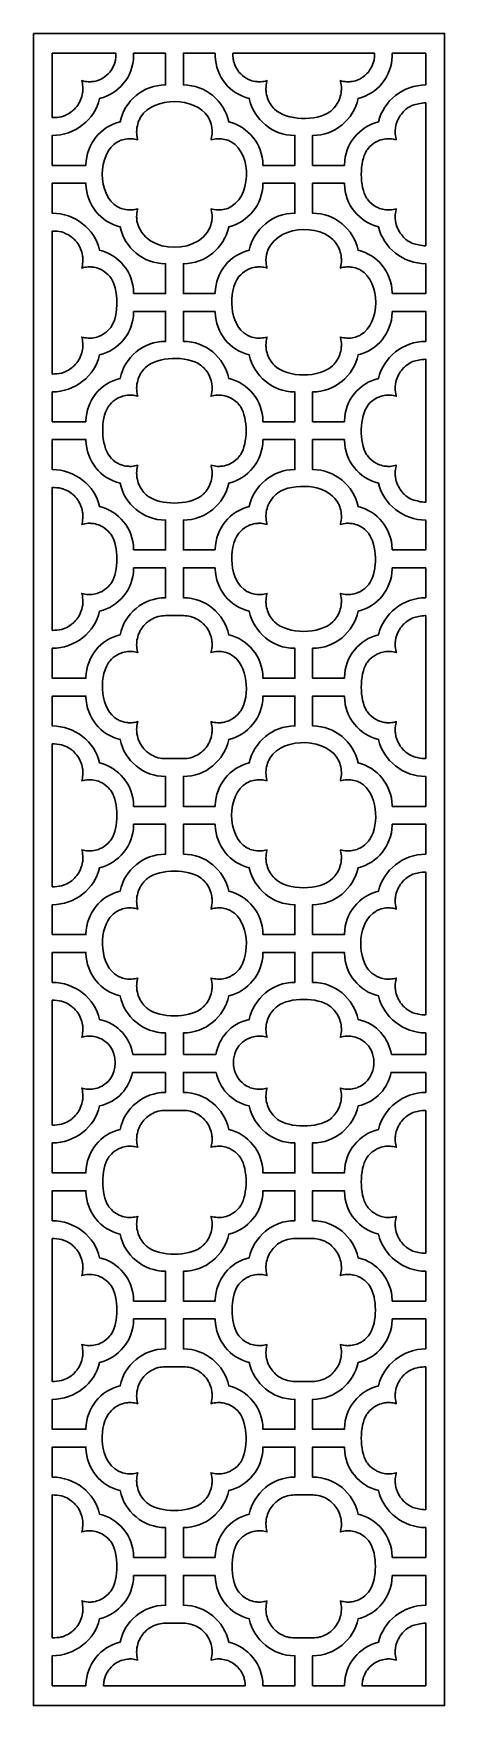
# Model space of a CAD drawing. Header units: centimetres. Extents: x -21.9 to -17.4, y -9 to 9.
import ezdxf

# ---------------------------------------------------------------- set-up
doc = ezdxf.new("R2010")
doc.units = ezdxf.units.CM
doc.header["$MEASUREMENT"] = 0
doc.layers.add('layer 1', color=7, linetype='Continuous')

msp = doc.modelspace()

# ---------------------------------------------------------------- linework, layer by layer
at = {"layer": 'layer 1', "color": 250, "lineweight": 30}
for points, knots in [([(-21.87386, 9.00077), (-20.39837, 9.00077), (-18.92288, 9.00077), (-17.44739, 9.00077), (-17.44739, 9.00077), (-17.44739, 3.00044), (-17.44739, -2.99988), (-17.44739, -9.00021), (-17.44739, -9.00021), (-18.92288, -9.00021), (-20.39837, -9.00021), (-21.87386, -9.00021), (-21.87386, -9.00021), (-21.87386, -2.99988), (-21.87386, 3.00044), (-21.87386, 9.00077)], [0, 0, 0, 0, 0.2, 0.2, 0.2, 0.2, 0.4, 0.4, 0.4, 0.4, 0.6, 0.6, 0.6, 0.6, 1, 1, 1, 1]), ([(-20.79498, 8.78682), (-20.68036, 8.78682), (-20.56573, 8.78682), (-20.45111, 8.78682), (-20.45111, 8.78682), (-20.45111, 8.67319), (-20.45111, 8.55956), (-20.45111, 8.44593), (-20.45111, 8.44593), (-20.4523, 8.44594), (-20.45308, 8.44594), (-20.45322, 8.44594), (-20.45322, 8.44594), (-20.69218, 8.44594), (-20.89283, 8.27485), (-20.94152, 8.04767), (-20.94152, 8.04767), (-21.1489, 7.99842), (-21.30474, 7.81137), (-21.30864, 7.58801), (-21.30864, 7.58801), (-21.30866, 7.58692), (-21.30868, 7.58372), (-21.30869, 7.58018), (-21.30869, 7.58018), (-21.42955, 7.58018), (-21.55042, 7.58018), (-21.67128, 7.58018), (-21.67128, 7.58018), (-21.67128, 7.68751), (-21.67128, 7.79483), (-21.67128, 7.90217), (-21.67128, 7.90217), (-21.67021, 7.90217), (-21.66939, 7.90216), (-21.66917, 7.90216), (-21.66917, 7.90216), (-21.43022, 7.90216), (-21.21082, 8.07325), (-21.16214, 8.30043), (-21.16214, 8.30043), (-20.95564, 8.34948), (-20.80023, 8.53515), (-20.79507, 8.75728), (-20.79507, 8.75728), (-20.79503, 8.75905), (-20.79499, 8.78242), (-20.79498, 8.78682)], [0, 0, 0, 0, 0.07692308, 0.07692308, 0.07692308, 0.07692308, 0.15384615, 0.15384615, 0.15384615, 0.15384615, 0.23076923, 0.23076923, 0.23076923, 0.23076923, 0.30769231, 0.30769231, 0.30769231, 0.30769231, 0.38461538, 0.38461538, 0.38461538, 0.38461538, 0.46153846, 0.46153846, 0.46153846, 0.46153846, 0.53846154, 0.53846154, 0.53846154, 0.53846154, 0.61538462, 0.61538462, 0.61538462, 0.61538462, 0.69230769, 0.69230769, 0.69230769, 0.69230769, 0.76923077, 0.76923077, 0.76923077, 0.76923077, 0.84615385, 0.84615385, 0.84615385, 0.84615385, 1, 1, 1, 1]), ([(-21.67128, 8.78682), (-21.44278, 8.78682), (-21.21429, 8.78682), (-20.98578, 8.78682), (-20.98578, 8.78682), (-20.98584, 8.78155), (-20.98593, 8.75701), (-20.98603, 8.75457), (-20.98603, 8.75457), (-20.98646, 8.74481), (-20.98732, 8.73498), (-20.98861, 8.7248), (-20.98861, 8.7248), (-20.99113, 8.71058), (-20.9942, 8.69717), (-20.99812, 8.68327), (-20.99812, 8.68327), (-21.00735, 8.65577), (-21.01854, 8.63237), (-21.03406, 8.60793), (-21.03406, 8.60793), (-21.03958, 8.60048), (-21.04509, 8.59304), (-21.0506, 8.5856), (-21.0506, 8.5856), (-21.07583, 8.55617), (-21.1019, 8.53438), (-21.13528, 8.51495), (-21.13528, 8.51495), (-21.14777, 8.50846), (-21.16, 8.50286), (-21.17306, 8.49765), (-21.17306, 8.49765), (-21.19604, 8.48975), (-21.21747, 8.48478), (-21.24153, 8.48168), (-21.24153, 8.48168), (-21.2564, 8.48053), (-21.27058, 8.48018), (-21.28547, 8.48056), (-21.28547, 8.48056), (-21.30915, 8.48238), (-21.33039, 8.48611), (-21.35313, 8.49252), (-21.35313, 8.49252), (-21.35239, 8.49003), (-21.35166, 8.48753), (-21.35095, 8.485), (-21.35095, 8.485), (-21.34489, 8.4586), (-21.3419, 8.43427), (-21.34122, 8.40717), (-21.34122, 8.40717), (-21.34162, 8.39101), (-21.34277, 8.37566), (-21.34479, 8.35963), (-21.34479, 8.35963), (-21.3494, 8.33365), (-21.35586, 8.3106), (-21.36547, 8.28606), (-21.36547, 8.28606), (-21.37174, 8.27207), (-21.37838, 8.259), (-21.38596, 8.24569), (-21.38596, 8.24569), (-21.39983, 8.22386), (-21.41435, 8.20521), (-21.43206, 8.18643), (-21.43206, 8.18643), (-21.44303, 8.17586), (-21.45401, 8.16623), (-21.46593, 8.15677), (-21.46593, 8.15677), (-21.48687, 8.1417), (-21.5072, 8.12985), (-21.53062, 8.11912), (-21.53062, 8.11912), (-21.54486, 8.11343), (-21.55871, 8.10868), (-21.57343, 8.10444), (-21.57343, 8.10444), (-21.59956, 8.09831), (-21.64237, 8.09529), (-21.66917, 8.09461), (-21.66917, 8.09461), (-21.66939, 8.09461), (-21.67021, 8.09462), (-21.67128, 8.09463), (-21.67128, 8.09463), (-21.67128, 8.32536), (-21.67128, 8.55609), (-21.67128, 8.78682)], [0, 0, 0, 0, 0.04166667, 0.04166667, 0.04166667, 0.04166667, 0.08333333, 0.08333333, 0.08333333, 0.08333333, 0.125, 0.125, 0.125, 0.125, 0.16666667, 0.16666667, 0.16666667, 0.16666667, 0.20833333, 0.20833333, 0.20833333, 0.20833333, 0.25, 0.25, 0.25, 0.25, 0.29166667, 0.29166667, 0.29166667, 0.29166667, 0.33333333, 0.33333333, 0.33333333, 0.33333333, 0.375, 0.375, 0.375, 0.375, 0.41666667, 0.41666667, 0.41666667, 0.41666667, 0.45833333, 0.45833333, 0.45833333, 0.45833333, 0.5, 0.5, 0.5, 0.5, 0.54166667, 0.54166667, 0.54166667, 0.54166667, 0.58333333, 0.58333333, 0.58333333, 0.58333333, 0.625, 0.625, 0.625, 0.625, 0.66666667, 0.66666667, 0.66666667, 0.66666667, 0.70833333, 0.70833333, 0.70833333, 0.70833333, 0.75, 0.75, 0.75, 0.75, 0.79166667, 0.79166667, 0.79166667, 0.79166667, 0.83333333, 0.83333333, 0.83333333, 0.83333333, 0.875, 0.875, 0.875, 0.875, 0.91666667, 0.91666667, 0.91666667, 0.91666667, 1, 1, 1, 1]), ([(-19.91693, 8.78682), (-20.03118, 8.78682), (-20.14544, 8.78682), (-20.25969, 8.78682), (-20.25969, 8.78682), (-20.25969, 8.6732), (-20.25969, 8.55957), (-20.25969, 8.44594), (-20.25969, 8.44594), (-20.25913, 8.44594), (-20.25877, 8.44594), (-20.25868, 8.44594), (-20.25868, 8.44594), (-20.01972, 8.44594), (-19.81907, 8.27485), (-19.77038, 8.04767), (-19.77038, 8.04767), (-19.56301, 7.99842), (-19.40717, 7.81137), (-19.40326, 7.58801), (-19.40326, 7.58801), (-19.40324, 7.58692), (-19.40322, 7.58372), (-19.40321, 7.58018), (-19.40321, 7.58018), (-19.28859, 7.58018), (-19.17398, 7.58018), (-19.05937, 7.58018), (-19.05937, 7.58018), (-19.05937, 7.68751), (-19.05937, 7.79483), (-19.05937, 7.90217), (-19.05937, 7.90217), (-19.06043, 7.90217), (-19.06126, 7.90216), (-19.06146, 7.90216), (-19.06146, 7.90216), (-19.30042, 7.90216), (-19.50108, 8.07325), (-19.54977, 8.30043), (-19.54977, 8.30043), (-19.75627, 8.34948), (-19.91167, 8.53515), (-19.91684, 8.75728), (-19.91684, 8.75728), (-19.91688, 8.75905), (-19.91691, 8.78242), (-19.91693, 8.78682)], [0, 0, 0, 0, 0.07692308, 0.07692308, 0.07692308, 0.07692308, 0.15384615, 0.15384615, 0.15384615, 0.15384615, 0.23076923, 0.23076923, 0.23076923, 0.23076923, 0.30769231, 0.30769231, 0.30769231, 0.30769231, 0.38461538, 0.38461538, 0.38461538, 0.38461538, 0.46153846, 0.46153846, 0.46153846, 0.46153846, 0.53846154, 0.53846154, 0.53846154, 0.53846154, 0.61538462, 0.61538462, 0.61538462, 0.61538462, 0.69230769, 0.69230769, 0.69230769, 0.69230769, 0.76923077, 0.76923077, 0.76923077, 0.76923077, 0.84615385, 0.84615385, 0.84615385, 0.84615385, 1, 1, 1, 1]), ([(-18.68243, 8.15677), (-18.67052, 8.16623), (-18.65953, 8.17586), (-18.64857, 8.18643), (-18.64857, 8.18643), (-18.63085, 8.20521), (-18.61633, 8.22386), (-18.60247, 8.24569), (-18.60247, 8.24569), (-18.59488, 8.259), (-18.58824, 8.27207), (-18.58197, 8.28606), (-18.58197, 8.28606), (-18.57237, 8.3106), (-18.56591, 8.33365), (-18.56129, 8.35963), (-18.56129, 8.35963), (-18.55927, 8.37566), (-18.55813, 8.39101), (-18.55772, 8.40717), (-18.55772, 8.40717), (-18.55841, 8.43427), (-18.5614, 8.4586), (-18.56745, 8.485), (-18.56745, 8.485), (-18.56816, 8.48753), (-18.5689, 8.49003), (-18.56963, 8.49252), (-18.56963, 8.49252), (-18.54689, 8.48611), (-18.52565, 8.48238), (-18.50198, 8.48056), (-18.50198, 8.48056), (-18.48708, 8.48018), (-18.4729, 8.48053), (-18.45804, 8.48168), (-18.45804, 8.48168), (-18.43398, 8.48478), (-18.41254, 8.48975), (-18.38956, 8.49765), (-18.38956, 8.49765), (-18.3765, 8.50286), (-18.36428, 8.50846), (-18.35178, 8.51495), (-18.35178, 8.51495), (-18.31841, 8.53438), (-18.29233, 8.55617), (-18.2671, 8.5856), (-18.2671, 8.5856), (-18.2616, 8.59304), (-18.25608, 8.60048), (-18.25057, 8.60793), (-18.25057, 8.60793), (-18.23504, 8.63237), (-18.22386, 8.65577), (-18.21463, 8.68327), (-18.21463, 8.68327), (-18.2107, 8.69717), (-18.20764, 8.71058), (-18.20511, 8.7248), (-18.20511, 8.7248), (-18.20383, 8.73498), (-18.20297, 8.74481), (-18.20254, 8.75457), (-18.20254, 8.75457), (-18.20243, 8.75701), (-18.20235, 8.78155), (-18.20229, 8.78682), (-18.20229, 8.78682), (-18.71023, 8.78682), (-19.21818, 8.78682), (-19.72612, 8.78682), (-19.72612, 8.78682), (-19.72606, 8.78155), (-19.72598, 8.75701), (-19.72587, 8.75457), (-19.72587, 8.75457), (-19.72543, 8.74481), (-19.72458, 8.73498), (-19.7233, 8.7248), (-19.7233, 8.7248), (-19.72077, 8.71058), (-19.7177, 8.69717), (-19.71379, 8.68327), (-19.71379, 8.68327), (-19.70455, 8.65577), (-19.69336, 8.63237), (-19.67784, 8.60793), (-19.67784, 8.60793), (-19.67233, 8.60048), (-19.66681, 8.59304), (-19.6613, 8.5856), (-19.6613, 8.5856), (-19.63607, 8.55617), (-19.61, 8.53438), (-19.57663, 8.51495), (-19.57663, 8.51495), (-19.56413, 8.50846), (-19.5519, 8.50286), (-19.53884, 8.49765), (-19.53884, 8.49765), (-19.51587, 8.48975), (-19.49443, 8.48478), (-19.47037, 8.48168), (-19.47037, 8.48168), (-19.4555, 8.48053), (-19.44133, 8.48018), (-19.42642, 8.48056), (-19.42642, 8.48056), (-19.40276, 8.48238), (-19.38151, 8.48611), (-19.35877, 8.49252), (-19.35877, 8.49252), (-19.35951, 8.49003), (-19.36025, 8.48753), (-19.36096, 8.485), (-19.36096, 8.485), (-19.36701, 8.4586), (-19.37, 8.43427), (-19.37068, 8.40717), (-19.37068, 8.40717), (-19.37028, 8.39101), (-19.36914, 8.37566), (-19.36711, 8.35963), (-19.36711, 8.35963), (-19.3625, 8.33365), (-19.35603, 8.3106), (-19.34643, 8.28606), (-19.34643, 8.28606), (-19.34016, 8.27207), (-19.33353, 8.259), (-19.32594, 8.24569), (-19.32594, 8.24569), (-19.31207, 8.22386), (-19.29756, 8.20521), (-19.27984, 8.18643), (-19.27984, 8.18643), (-19.14941, 8.06071), (-18.82711, 8.05264), (-18.68243, 8.15677)], [0, 0, 0, 0, 0.02777778, 0.02777778, 0.02777778, 0.02777778, 0.05555556, 0.05555556, 0.05555556, 0.05555556, 0.08333333, 0.08333333, 0.08333333, 0.08333333, 0.11111111, 0.11111111, 0.11111111, 0.11111111, 0.13888889, 0.13888889, 0.13888889, 0.13888889, 0.16666667, 0.16666667, 0.16666667, 0.16666667, 0.19444444, 0.19444444, 0.19444444, 0.19444444, 0.22222222, 0.22222222, 0.22222222, 0.22222222, 0.25, 0.25, 0.25, 0.25, 0.27777778, 0.27777778, 0.27777778, 0.27777778, 0.30555556, 0.30555556, 0.30555556, 0.30555556, 0.33333333, 0.33333333, 0.33333333, 0.33333333, 0.36111111, 0.36111111, 0.36111111, 0.36111111, 0.38888889, 0.38888889, 0.38888889, 0.38888889, 0.41666667, 0.41666667, 0.41666667, 0.41666667, 0.44444444, 0.44444444, 0.44444444, 0.44444444, 0.47222222, 0.47222222, 0.47222222, 0.47222222, 0.5, 0.5, 0.5, 0.5, 0.52777778, 0.52777778, 0.52777778, 0.52777778, 0.55555556, 0.55555556, 0.55555556, 0.55555556, 0.58333333, 0.58333333, 0.58333333, 0.58333333, 0.61111111, 0.61111111, 0.61111111, 0.61111111, 0.63888889, 0.63888889, 0.63888889, 0.63888889, 0.66666667, 0.66666667, 0.66666667, 0.66666667, 0.69444444, 0.69444444, 0.69444444, 0.69444444, 0.72222222, 0.72222222, 0.72222222, 0.72222222, 0.75, 0.75, 0.75, 0.75, 0.77777778, 0.77777778, 0.77777778, 0.77777778, 0.80555556, 0.80555556, 0.80555556, 0.80555556, 0.83333333, 0.83333333, 0.83333333, 0.83333333, 0.86111111, 0.86111111, 0.86111111, 0.86111111, 0.88888889, 0.88888889, 0.88888889, 0.88888889, 0.91666667, 0.91666667, 0.91666667, 0.91666667, 0.94444444, 0.94444444, 0.94444444, 0.94444444, 1, 1, 1, 1]), ([(-18.01148, 8.78682), (-17.89097, 8.78682), (-17.77047, 8.78682), (-17.64997, 8.78682), (-17.64997, 8.78682), (-17.64997, 8.6732), (-17.64997, 8.55957), (-17.64997, 8.44594), (-17.64997, 8.44594), (-17.65054, 8.44594), (-17.6509, 8.44594), (-17.65099, 8.44594), (-17.65099, 8.44594), (-17.88994, 8.44594), (-18.10934, 8.27485), (-18.15802, 8.04767), (-18.15802, 8.04767), (-18.3654, 7.99842), (-18.52124, 7.81137), (-18.52515, 7.58801), (-18.52515, 7.58801), (-18.52517, 7.58692), (-18.52518, 7.58372), (-18.5252, 7.58018), (-18.5252, 7.58018), (-18.63981, 7.58018), (-18.75443, 7.58018), (-18.86904, 7.58018), (-18.86904, 7.58018), (-18.86904, 7.68751), (-18.86904, 7.79483), (-18.86904, 7.90217), (-18.86904, 7.90217), (-18.86797, 7.90217), (-18.86715, 7.90216), (-18.86694, 7.90216), (-18.86694, 7.90216), (-18.62798, 7.90216), (-18.42732, 8.07325), (-18.37864, 8.30043), (-18.37864, 8.30043), (-18.17214, 8.34948), (-18.01673, 8.53515), (-18.01157, 8.75728), (-18.01157, 8.75728), (-18.01153, 8.75905), (-18.0115, 8.78242), (-18.01148, 8.78682)], [0, 0, 0, 0, 0.07692308, 0.07692308, 0.07692308, 0.07692308, 0.15384615, 0.15384615, 0.15384615, 0.15384615, 0.23076923, 0.23076923, 0.23076923, 0.23076923, 0.30769231, 0.30769231, 0.30769231, 0.30769231, 0.38461538, 0.38461538, 0.38461538, 0.38461538, 0.46153846, 0.46153846, 0.46153846, 0.46153846, 0.53846154, 0.53846154, 0.53846154, 0.53846154, 0.61538462, 0.61538462, 0.61538462, 0.61538462, 0.69230769, 0.69230769, 0.69230769, 0.69230769, 0.76923077, 0.76923077, 0.76923077, 0.76923077, 0.84615385, 0.84615385, 0.84615385, 0.84615385, 1, 1, 1, 1]), ([(-19.99421, 8.10241), (-19.98663, 8.0891), (-19.97999, 8.07603), (-19.97372, 8.06204), (-19.97372, 8.06204), (-19.96411, 8.0375), (-19.95765, 8.01445), (-19.95304, 7.98847), (-19.95304, 7.98847), (-19.95101, 7.97244), (-19.94987, 7.95709), (-19.94946, 7.94093), (-19.94946, 7.94093), (-19.95015, 7.91383), (-19.95314, 7.8895), (-19.95919, 7.8631), (-19.95919, 7.8631), (-19.9599, 7.86057), (-19.96063, 7.85806), (-19.96138, 7.85558), (-19.96138, 7.85558), (-19.93864, 7.862), (-19.91739, 7.86572), (-19.89372, 7.86754), (-19.89372, 7.86754), (-19.87882, 7.86792), (-19.86464, 7.86757), (-19.84978, 7.86643), (-19.84978, 7.86643), (-19.82572, 7.86332), (-19.80428, 7.85835), (-19.78131, 7.85046), (-19.78131, 7.85046), (-19.76824, 7.84524), (-19.75602, 7.83964), (-19.74353, 7.83315), (-19.74353, 7.83315), (-19.51381, 7.69939), (-19.52564, 7.21972), (-19.78131, 7.11751), (-19.78131, 7.11751), (-19.80428, 7.10963), (-19.82572, 7.10465), (-19.84978, 7.10154), (-19.84978, 7.10154), (-19.86464, 7.1004), (-19.87882, 7.10004), (-19.89372, 7.10042), (-19.89372, 7.10042), (-19.91739, 7.10226), (-19.93864, 7.10598), (-19.96138, 7.11239), (-19.96138, 7.11239), (-19.96063, 7.1099), (-19.9599, 7.1074), (-19.95919, 7.10487), (-19.95919, 7.10487), (-19.95314, 7.07847), (-19.95015, 7.05413), (-19.94946, 7.02703), (-19.94946, 7.02703), (-19.94987, 7.01088), (-19.95101, 6.99553), (-19.95304, 6.9795), (-19.95304, 6.9795), (-20.0196, 6.60459), (-20.6923, 6.60458), (-20.75887, 6.9795), (-20.75887, 6.9795), (-20.76089, 6.99553), (-20.76203, 7.01088), (-20.76243, 7.02703), (-20.76243, 7.02703), (-20.76175, 7.05413), (-20.75876, 7.07847), (-20.75271, 7.10487), (-20.75271, 7.10487), (-20.752, 7.1074), (-20.75127, 7.1099), (-20.75053, 7.11239), (-20.75053, 7.11239), (-20.77327, 7.10598), (-20.79451, 7.10226), (-20.81818, 7.10042), (-20.81818, 7.10042), (-20.83308, 7.10004), (-20.84726, 7.1004), (-20.86212, 7.10154), (-20.86212, 7.10154), (-20.88618, 7.10465), (-20.90762, 7.10963), (-20.9306, 7.11751), (-20.9306, 7.11751), (-20.94365, 7.12273), (-20.95588, 7.12833), (-20.96838, 7.13482), (-20.96838, 7.13482), (-21.18698, 7.26212), (-21.18664, 7.70605), (-20.96838, 7.83315), (-20.96838, 7.83315), (-20.95588, 7.83964), (-20.94365, 7.84524), (-20.9306, 7.85046), (-20.9306, 7.85046), (-20.90762, 7.85835), (-20.88618, 7.86332), (-20.86212, 7.86643), (-20.86212, 7.86643), (-20.84726, 7.86757), (-20.83308, 7.86792), (-20.81818, 7.86754), (-20.81818, 7.86754), (-20.79451, 7.86572), (-20.77327, 7.862), (-20.75053, 7.85558), (-20.75053, 7.85558), (-20.75127, 7.85806), (-20.752, 7.86057), (-20.75271, 7.8631), (-20.75271, 7.8631), (-20.75876, 7.8895), (-20.76175, 7.91383), (-20.76243, 7.94093), (-20.76243, 7.94093), (-20.76203, 7.95709), (-20.76089, 7.97244), (-20.75887, 7.98847), (-20.75887, 7.98847), (-20.75425, 8.01445), (-20.74779, 8.0375), (-20.73818, 8.06204), (-20.73818, 8.06204), (-20.73191, 8.07603), (-20.72528, 8.0891), (-20.71769, 8.10241), (-20.71769, 8.10241), (-20.57877, 8.32107), (-20.1333, 8.32135), (-19.99421, 8.10241)], [0, 0, 0, 0, 0.02777778, 0.02777778, 0.02777778, 0.02777778, 0.05555556, 0.05555556, 0.05555556, 0.05555556, 0.08333333, 0.08333333, 0.08333333, 0.08333333, 0.11111111, 0.11111111, 0.11111111, 0.11111111, 0.13888889, 0.13888889, 0.13888889, 0.13888889, 0.16666667, 0.16666667, 0.16666667, 0.16666667, 0.19444444, 0.19444444, 0.19444444, 0.19444444, 0.22222222, 0.22222222, 0.22222222, 0.22222222, 0.25, 0.25, 0.25, 0.25, 0.27777778, 0.27777778, 0.27777778, 0.27777778, 0.30555556, 0.30555556, 0.30555556, 0.30555556, 0.33333333, 0.33333333, 0.33333333, 0.33333333, 0.36111111, 0.36111111, 0.36111111, 0.36111111, 0.38888889, 0.38888889, 0.38888889, 0.38888889, 0.41666667, 0.41666667, 0.41666667, 0.41666667, 0.44444444, 0.44444444, 0.44444444, 0.44444444, 0.47222222, 0.47222222, 0.47222222, 0.47222222, 0.5, 0.5, 0.5, 0.5, 0.52777778, 0.52777778, 0.52777778, 0.52777778, 0.55555556, 0.55555556, 0.55555556, 0.55555556, 0.58333333, 0.58333333, 0.58333333, 0.58333333, 0.61111111, 0.61111111, 0.61111111, 0.61111111, 0.63888889, 0.63888889, 0.63888889, 0.63888889, 0.66666667, 0.66666667, 0.66666667, 0.66666667, 0.69444444, 0.69444444, 0.69444444, 0.69444444, 0.72222222, 0.72222222, 0.72222222, 0.72222222, 0.75, 0.75, 0.75, 0.75, 0.77777778, 0.77777778, 0.77777778, 0.77777778, 0.80555556, 0.80555556, 0.80555556, 0.80555556, 0.83333333, 0.83333333, 0.83333333, 0.83333333, 0.86111111, 0.86111111, 0.86111111, 0.86111111, 0.88888889, 0.88888889, 0.88888889, 0.88888889, 0.91666667, 0.91666667, 0.91666667, 0.91666667, 0.94444444, 0.94444444, 0.94444444, 0.94444444, 1, 1, 1, 1]), ([(-17.64997, 6.71449), (-17.64997, 7.22749), (-17.64997, 7.74048), (-17.64997, 8.25349), (-17.64997, 8.25349), (-17.65054, 8.25349), (-17.6509, 8.25349), (-17.65099, 8.25349), (-17.65099, 8.25349), (-17.67779, 8.2528), (-17.70186, 8.24979), (-17.72798, 8.24366), (-17.72798, 8.24366), (-17.74271, 8.23942), (-17.7753, 8.23468), (-17.78954, 8.22898), (-17.78954, 8.22898), (-17.81295, 8.21825), (-17.83329, 8.20641), (-17.85423, 8.19133), (-17.85423, 8.19133), (-17.86615, 8.18186), (-17.87713, 8.17224), (-17.8881, 8.16167), (-17.8881, 8.16167), (-17.90581, 8.14289), (-17.92033, 8.12424), (-17.93419, 8.10241), (-17.93419, 8.10241), (-17.94178, 8.0891), (-17.94842, 8.07603), (-17.95469, 8.06204), (-17.95469, 8.06204), (-17.96429, 8.0375), (-17.97075, 8.01445), (-17.97537, 7.98847), (-17.97537, 7.98847), (-17.97739, 7.97244), (-17.97853, 7.95709), (-17.97894, 7.94093), (-17.97894, 7.94093), (-17.97826, 7.91383), (-17.97527, 7.8895), (-17.96921, 7.8631), (-17.96921, 7.8631), (-17.9685, 7.86057), (-17.96777, 7.85806), (-17.96703, 7.85558), (-17.96703, 7.85558), (-17.98977, 7.862), (-18.01101, 7.86572), (-18.03468, 7.86754), (-18.03468, 7.86754), (-18.04958, 7.86792), (-18.06376, 7.86757), (-18.07863, 7.86643), (-18.07863, 7.86643), (-18.10269, 7.86332), (-18.12412, 7.85835), (-18.1471, 7.85046), (-18.1471, 7.85046), (-18.16016, 7.84524), (-18.17238, 7.83964), (-18.18488, 7.83315), (-18.18488, 7.83315), (-18.21826, 7.81372), (-18.24433, 7.79193), (-18.26956, 7.76251), (-18.26956, 7.76251), (-18.27507, 7.75506), (-18.28058, 7.74762), (-18.2861, 7.74017), (-18.2861, 7.74017), (-18.36338, 7.61853), (-18.36338, 7.34945), (-18.2861, 7.2278), (-18.2861, 7.2278), (-18.28058, 7.22035), (-18.27507, 7.21291), (-18.26956, 7.20546), (-18.26956, 7.20546), (-18.24433, 7.17604), (-18.21826, 7.15425), (-18.18488, 7.13482), (-18.18488, 7.13482), (-18.17238, 7.12833), (-18.16016, 7.12273), (-18.1471, 7.11751), (-18.1471, 7.11751), (-18.12412, 7.10963), (-18.10269, 7.10465), (-18.07863, 7.10154), (-18.07863, 7.10154), (-18.06376, 7.1004), (-18.04958, 7.10004), (-18.03468, 7.10042), (-18.03468, 7.10042), (-18.01101, 7.10226), (-17.98977, 7.10598), (-17.96703, 7.11239), (-17.96703, 7.11239), (-17.96777, 7.1099), (-17.9685, 7.1074), (-17.96921, 7.10487), (-17.96921, 7.10487), (-17.97527, 7.07847), (-17.97826, 7.05413), (-17.97894, 7.02703), (-17.97894, 7.02703), (-17.97853, 7.01088), (-17.97739, 6.99553), (-17.97537, 6.9795), (-17.97537, 6.9795), (-17.97075, 6.95352), (-17.96429, 6.93047), (-17.95469, 6.90592), (-17.95469, 6.90592), (-17.94842, 6.89194), (-17.94178, 6.87887), (-17.93419, 6.86556), (-17.93419, 6.86556), (-17.92033, 6.84373), (-17.90581, 6.82507), (-17.8881, 6.8063), (-17.8881, 6.8063), (-17.87713, 6.79573), (-17.86615, 6.78611), (-17.85423, 6.77663), (-17.85423, 6.77663), (-17.83329, 6.76156), (-17.81295, 6.74972), (-17.78954, 6.73898), (-17.78954, 6.73898), (-17.7753, 6.7333), (-17.74271, 6.72855), (-17.72798, 6.7243), (-17.72798, 6.7243), (-17.70186, 6.71819), (-17.67779, 6.71516), (-17.65099, 6.71447), (-17.65099, 6.71447), (-17.6509, 6.71447), (-17.65054, 6.71448), (-17.64997, 6.71449)], [0, 0, 0, 0, 0.02702703, 0.02702703, 0.02702703, 0.02702703, 0.05405405, 0.05405405, 0.05405405, 0.05405405, 0.08108108, 0.08108108, 0.08108108, 0.08108108, 0.10810811, 0.10810811, 0.10810811, 0.10810811, 0.13513514, 0.13513514, 0.13513514, 0.13513514, 0.16216216, 0.16216216, 0.16216216, 0.16216216, 0.18918919, 0.18918919, 0.18918919, 0.18918919, 0.21621622, 0.21621622, 0.21621622, 0.21621622, 0.24324324, 0.24324324, 0.24324324, 0.24324324, 0.27027027, 0.27027027, 0.27027027, 0.27027027, 0.2972973, 0.2972973, 0.2972973, 0.2972973, 0.32432432, 0.32432432, 0.32432432, 0.32432432, 0.35135135, 0.35135135, 0.35135135, 0.35135135, 0.37837838, 0.37837838, 0.37837838, 0.37837838, 0.40540541, 0.40540541, 0.40540541, 0.40540541, 0.43243243, 0.43243243, 0.43243243, 0.43243243, 0.45945946, 0.45945946, 0.45945946, 0.45945946, 0.48648649, 0.48648649, 0.48648649, 0.48648649, 0.51351351, 0.51351351, 0.51351351, 0.51351351, 0.54054054, 0.54054054, 0.54054054, 0.54054054, 0.56756757, 0.56756757, 0.56756757, 0.56756757, 0.59459459, 0.59459459, 0.59459459, 0.59459459, 0.62162162, 0.62162162, 0.62162162, 0.62162162, 0.64864865, 0.64864865, 0.64864865, 0.64864865, 0.67567568, 0.67567568, 0.67567568, 0.67567568, 0.7027027, 0.7027027, 0.7027027, 0.7027027, 0.72972973, 0.72972973, 0.72972973, 0.72972973, 0.75675676, 0.75675676, 0.75675676, 0.75675676, 0.78378378, 0.78378378, 0.78378378, 0.78378378, 0.81081081, 0.81081081, 0.81081081, 0.81081081, 0.83783784, 0.83783784, 0.83783784, 0.83783784, 0.86486486, 0.86486486, 0.86486486, 0.86486486, 0.89189189, 0.89189189, 0.89189189, 0.89189189, 0.91891892, 0.91891892, 0.91891892, 0.91891892, 0.94594595, 0.94594595, 0.94594595, 0.94594595, 1, 1, 1, 1]), ([(-20.79498, 6.20008), (-20.68036, 6.20008), (-20.56573, 6.20008), (-20.45111, 6.20008), (-20.45111, 6.20008), (-20.45111, 6.3074), (-20.45111, 6.41472), (-20.45111, 6.52203), (-20.45111, 6.52203), (-20.4523, 6.52203), (-20.45308, 6.52203), (-20.45322, 6.52203), (-20.45322, 6.52203), (-20.69218, 6.52203), (-20.89283, 6.69312), (-20.94152, 6.92029), (-20.94152, 6.92029), (-21.1489, 6.96956), (-21.30474, 7.15659), (-21.30864, 7.37996), (-21.30864, 7.37996), (-21.30866, 7.38105), (-21.30868, 7.38425), (-21.30869, 7.38779), (-21.30869, 7.38779), (-21.42955, 7.38779), (-21.55042, 7.38779), (-21.67128, 7.38779), (-21.67128, 7.38779), (-21.67128, 7.28046), (-21.67128, 7.17313), (-21.67128, 7.0658), (-21.67128, 7.0658), (-21.67021, 7.06581), (-21.66939, 7.06581), (-21.66917, 7.06581), (-21.66917, 7.06581), (-21.43022, 7.06581), (-21.21082, 6.89471), (-21.16214, 6.66754), (-21.16214, 6.66754), (-20.95564, 6.61849), (-20.80023, 6.43281), (-20.79507, 6.21069), (-20.79507, 6.21069), (-20.79503, 6.20892), (-20.79499, 6.20449), (-20.79498, 6.20008)], [0, 0, 0, 0, 0.07692308, 0.07692308, 0.07692308, 0.07692308, 0.15384615, 0.15384615, 0.15384615, 0.15384615, 0.23076923, 0.23076923, 0.23076923, 0.23076923, 0.30769231, 0.30769231, 0.30769231, 0.30769231, 0.38461538, 0.38461538, 0.38461538, 0.38461538, 0.46153846, 0.46153846, 0.46153846, 0.46153846, 0.53846154, 0.53846154, 0.53846154, 0.53846154, 0.61538462, 0.61538462, 0.61538462, 0.61538462, 0.69230769, 0.69230769, 0.69230769, 0.69230769, 0.76923077, 0.76923077, 0.76923077, 0.76923077, 0.84615385, 0.84615385, 0.84615385, 0.84615385, 1, 1, 1, 1]), ([(-19.91693, 6.20008), (-20.03118, 6.20008), (-20.14544, 6.20008), (-20.25969, 6.20008), (-20.25969, 6.20008), (-20.25969, 6.3074), (-20.25969, 6.41472), (-20.25969, 6.52203), (-20.25969, 6.52203), (-20.25913, 6.52203), (-20.25877, 6.52203), (-20.25868, 6.52203), (-20.25868, 6.52203), (-20.01972, 6.52203), (-19.81907, 6.69312), (-19.77038, 6.92029), (-19.77038, 6.92029), (-19.56301, 6.96956), (-19.40717, 7.15659), (-19.40326, 7.37996), (-19.40326, 7.37996), (-19.40324, 7.38105), (-19.40322, 7.38425), (-19.40321, 7.38779), (-19.40321, 7.38779), (-19.28859, 7.38779), (-19.17398, 7.38779), (-19.05937, 7.38779), (-19.05937, 7.38779), (-19.05937, 7.28046), (-19.05937, 7.17313), (-19.05937, 7.0658), (-19.05937, 7.0658), (-19.06043, 7.06581), (-19.06126, 7.06581), (-19.06146, 7.06581), (-19.06146, 7.06581), (-19.30042, 7.06581), (-19.50108, 6.89471), (-19.54977, 6.66754), (-19.54977, 6.66754), (-19.75627, 6.61849), (-19.91167, 6.43281), (-19.91684, 6.21069), (-19.91684, 6.21069), (-19.91688, 6.20892), (-19.91691, 6.20449), (-19.91693, 6.20008)], [0, 0, 0, 0, 0.07692308, 0.07692308, 0.07692308, 0.07692308, 0.15384615, 0.15384615, 0.15384615, 0.15384615, 0.23076923, 0.23076923, 0.23076923, 0.23076923, 0.30769231, 0.30769231, 0.30769231, 0.30769231, 0.38461538, 0.38461538, 0.38461538, 0.38461538, 0.46153846, 0.46153846, 0.46153846, 0.46153846, 0.53846154, 0.53846154, 0.53846154, 0.53846154, 0.61538462, 0.61538462, 0.61538462, 0.61538462, 0.69230769, 0.69230769, 0.69230769, 0.69230769, 0.76923077, 0.76923077, 0.76923077, 0.76923077, 0.84615385, 0.84615385, 0.84615385, 0.84615385, 1, 1, 1, 1]), ([(-18.01148, 6.20008), (-17.89097, 6.20008), (-17.77047, 6.20008), (-17.64997, 6.20008), (-17.64997, 6.20008), (-17.64997, 6.3074), (-17.64997, 6.41472), (-17.64997, 6.52203), (-17.64997, 6.52203), (-17.65054, 6.52203), (-17.6509, 6.52203), (-17.65099, 6.52203), (-17.65099, 6.52203), (-17.88994, 6.52203), (-18.10934, 6.69312), (-18.15802, 6.92029), (-18.15802, 6.92029), (-18.3654, 6.96956), (-18.52124, 7.15659), (-18.52515, 7.37996), (-18.52515, 7.37996), (-18.52517, 7.38105), (-18.52518, 7.38425), (-18.5252, 7.38779), (-18.5252, 7.38779), (-18.63981, 7.38779), (-18.75443, 7.38779), (-18.86904, 7.38779), (-18.86904, 7.38779), (-18.86904, 7.28046), (-18.86904, 7.17313), (-18.86904, 7.0658), (-18.86904, 7.0658), (-18.86797, 7.06581), (-18.86715, 7.06581), (-18.86694, 7.06581), (-18.86694, 7.06581), (-18.62798, 7.06581), (-18.42732, 6.89471), (-18.37864, 6.66754), (-18.37864, 6.66754), (-18.17214, 6.61849), (-18.01673, 6.43281), (-18.01157, 6.21069), (-18.01157, 6.21069), (-18.01153, 6.20892), (-18.0115, 6.20449), (-18.01148, 6.20008)], [0, 0, 0, 0, 0.07692308, 0.07692308, 0.07692308, 0.07692308, 0.15384615, 0.15384615, 0.15384615, 0.15384615, 0.23076923, 0.23076923, 0.23076923, 0.23076923, 0.30769231, 0.30769231, 0.30769231, 0.30769231, 0.38461538, 0.38461538, 0.38461538, 0.38461538, 0.46153846, 0.46153846, 0.46153846, 0.46153846, 0.53846154, 0.53846154, 0.53846154, 0.53846154, 0.61538462, 0.61538462, 0.61538462, 0.61538462, 0.69230769, 0.69230769, 0.69230769, 0.69230769, 0.76923077, 0.76923077, 0.76923077, 0.76923077, 0.84615385, 0.84615385, 0.84615385, 0.84615385, 1, 1, 1, 1]), ([(-21.03406, 6.36004), (-21.03958, 6.36748), (-21.04509, 6.37493), (-21.0506, 6.38237), (-21.0506, 6.38237), (-21.07583, 6.41179), (-21.1019, 6.43358), (-21.13528, 6.45302), (-21.13528, 6.45302), (-21.14777, 6.4595), (-21.16, 6.4651), (-21.17306, 6.47032), (-21.17306, 6.47032), (-21.19604, 6.47821), (-21.21747, 6.48319), (-21.24153, 6.48629), (-21.24153, 6.48629), (-21.2564, 6.48744), (-21.27058, 6.4878), (-21.28547, 6.48741), (-21.28547, 6.48741), (-21.30915, 6.48558), (-21.33039, 6.48186), (-21.35313, 6.47545), (-21.35313, 6.47545), (-21.35239, 6.47793), (-21.35166, 6.48044), (-21.35095, 6.48297), (-21.35095, 6.48297), (-21.34489, 6.50938), (-21.3419, 6.53371), (-21.34122, 6.5608), (-21.34122, 6.5608), (-21.34162, 6.57696), (-21.34277, 6.59231), (-21.34479, 6.60834), (-21.34479, 6.60834), (-21.3494, 6.63432), (-21.35586, 6.65737), (-21.36547, 6.68192), (-21.36547, 6.68192), (-21.37174, 6.6959), (-21.37838, 6.70897), (-21.38596, 6.72228), (-21.38596, 6.72228), (-21.39983, 6.74411), (-21.41435, 6.76276), (-21.43206, 6.78154), (-21.43206, 6.78154), (-21.44303, 6.79211), (-21.45401, 6.80173), (-21.46593, 6.81121), (-21.46593, 6.81121), (-21.48687, 6.82628), (-21.5072, 6.83812), (-21.53062, 6.84885), (-21.53062, 6.84885), (-21.54486, 6.85454), (-21.55871, 6.85929), (-21.57343, 6.86353), (-21.57343, 6.86353), (-21.59956, 6.86965), (-21.64237, 6.87267), (-21.66917, 6.87337), (-21.66917, 6.87337), (-21.66939, 6.87335), (-21.67021, 6.87335), (-21.67128, 6.87335), (-21.67128, 6.87335), (-21.67128, 6.36038), (-21.67128, 5.84741), (-21.67128, 5.33445), (-21.67128, 5.33445), (-21.67021, 5.33444), (-21.66939, 5.33444), (-21.66917, 5.33443), (-21.66917, 5.33443), (-21.64237, 5.33511), (-21.59956, 5.33814), (-21.57343, 5.34426), (-21.57343, 5.34426), (-21.55871, 5.3485), (-21.54486, 5.35325), (-21.53062, 5.35894), (-21.53062, 5.35894), (-21.5072, 5.36968), (-21.48687, 5.38151), (-21.46593, 5.39659), (-21.46593, 5.39659), (-21.45401, 5.40606), (-21.44303, 5.41568), (-21.43206, 5.42625), (-21.43206, 5.42625), (-21.41435, 5.44503), (-21.39983, 5.46369), (-21.38596, 5.48551), (-21.38596, 5.48551), (-21.37838, 5.49882), (-21.37174, 5.51189), (-21.36547, 5.52588), (-21.36547, 5.52588), (-21.35586, 5.55042), (-21.3494, 5.57347), (-21.34479, 5.59945), (-21.34479, 5.59945), (-21.34277, 5.61549), (-21.34162, 5.63083), (-21.34122, 5.64699), (-21.34122, 5.64699), (-21.3419, 5.67409), (-21.34489, 5.69842), (-21.35095, 5.72483), (-21.35095, 5.72483), (-21.35166, 5.72736), (-21.35239, 5.72985), (-21.35313, 5.73234), (-21.35313, 5.73234), (-21.33039, 5.72593), (-21.30915, 5.72221), (-21.28547, 5.72038), (-21.28547, 5.72038), (-21.27058, 5.71999), (-21.2564, 5.72035), (-21.24153, 5.7215), (-21.24153, 5.7215), (-21.21747, 5.72461), (-21.19604, 5.72958), (-21.17306, 5.73746), (-21.17306, 5.73746), (-21.16, 5.74269), (-21.14777, 5.74828), (-21.13528, 5.75477), (-21.13528, 5.75477), (-21.1019, 5.77421), (-21.07583, 5.79599), (-21.0506, 5.82542), (-21.0506, 5.82542), (-21.04509, 5.83286), (-21.03958, 5.84031), (-21.03406, 5.84776), (-21.03406, 5.84776), (-21.01854, 5.87219), (-21.00735, 5.89559), (-20.99812, 5.9231), (-20.99812, 5.9231), (-20.96464, 6.04182), (-20.9651, 6.25147), (-21.03406, 6.36004)], [0, 0, 0, 0, 0.02631579, 0.02631579, 0.02631579, 0.02631579, 0.05263158, 0.05263158, 0.05263158, 0.05263158, 0.07894737, 0.07894737, 0.07894737, 0.07894737, 0.10526316, 0.10526316, 0.10526316, 0.10526316, 0.13157895, 0.13157895, 0.13157895, 0.13157895, 0.15789474, 0.15789474, 0.15789474, 0.15789474, 0.18421053, 0.18421053, 0.18421053, 0.18421053, 0.21052632, 0.21052632, 0.21052632, 0.21052632, 0.23684211, 0.23684211, 0.23684211, 0.23684211, 0.26315789, 0.26315789, 0.26315789, 0.26315789, 0.28947368, 0.28947368, 0.28947368, 0.28947368, 0.31578947, 0.31578947, 0.31578947, 0.31578947, 0.34210526, 0.34210526, 0.34210526, 0.34210526, 0.36842105, 0.36842105, 0.36842105, 0.36842105, 0.39473684, 0.39473684, 0.39473684, 0.39473684, 0.42105263, 0.42105263, 0.42105263, 0.42105263, 0.44736842, 0.44736842, 0.44736842, 0.44736842, 0.47368421, 0.47368421, 0.47368421, 0.47368421, 0.5, 0.5, 0.5, 0.5, 0.52631579, 0.52631579, 0.52631579, 0.52631579, 0.55263158, 0.55263158, 0.55263158, 0.55263158, 0.57894737, 0.57894737, 0.57894737, 0.57894737, 0.60526316, 0.60526316, 0.60526316, 0.60526316, 0.63157895, 0.63157895, 0.63157895, 0.63157895, 0.65789474, 0.65789474, 0.65789474, 0.65789474, 0.68421053, 0.68421053, 0.68421053, 0.68421053, 0.71052632, 0.71052632, 0.71052632, 0.71052632, 0.73684211, 0.73684211, 0.73684211, 0.73684211, 0.76315789, 0.76315789, 0.76315789, 0.76315789, 0.78947368, 0.78947368, 0.78947368, 0.78947368, 0.81578947, 0.81578947, 0.81578947, 0.81578947, 0.84210526, 0.84210526, 0.84210526, 0.84210526, 0.86842105, 0.86842105, 0.86842105, 0.86842105, 0.89473684, 0.89473684, 0.89473684, 0.89473684, 0.92105263, 0.92105263, 0.92105263, 0.92105263, 0.94736842, 0.94736842, 0.94736842, 0.94736842, 1, 1, 1, 1]), ([(-19.37068, 6.5608), (-19.37, 6.53371), (-19.36701, 6.50938), (-19.36096, 6.48297), (-19.36096, 6.48297), (-19.36025, 6.48044), (-19.35951, 6.47793), (-19.35877, 6.47545), (-19.35877, 6.47545), (-19.38151, 6.48186), (-19.40276, 6.48558), (-19.42642, 6.48741), (-19.42642, 6.48741), (-19.44133, 6.4878), (-19.4555, 6.48744), (-19.47037, 6.48629), (-19.47037, 6.48629), (-19.49443, 6.48319), (-19.51587, 6.47821), (-19.53884, 6.47032), (-19.53884, 6.47032), (-19.5519, 6.4651), (-19.56413, 6.4595), (-19.57663, 6.45302), (-19.57663, 6.45302), (-19.61, 6.43358), (-19.63607, 6.41179), (-19.6613, 6.38237), (-19.6613, 6.38237), (-19.78275, 6.21838), (-19.76677, 5.8655), (-19.57663, 5.75477), (-19.57663, 5.75477), (-19.56413, 5.74828), (-19.5519, 5.74269), (-19.53884, 5.73746), (-19.53884, 5.73746), (-19.51587, 5.72958), (-19.49443, 5.72461), (-19.47037, 5.7215), (-19.47037, 5.7215), (-19.4555, 5.72035), (-19.44133, 5.71999), (-19.42642, 5.72038), (-19.42642, 5.72038), (-19.40276, 5.72221), (-19.38151, 5.72593), (-19.35877, 5.73234), (-19.35877, 5.73234), (-19.35951, 5.72985), (-19.36025, 5.72736), (-19.36096, 5.72483), (-19.36096, 5.72483), (-19.36701, 5.69842), (-19.37, 5.67409), (-19.37068, 5.64699), (-19.37068, 5.64699), (-19.37028, 5.63083), (-19.36914, 5.61549), (-19.36711, 5.59945), (-19.36711, 5.59945), (-19.3625, 5.57347), (-19.35603, 5.55042), (-19.34643, 5.52588), (-19.34643, 5.52588), (-19.34016, 5.51189), (-19.33353, 5.49882), (-19.32594, 5.48551), (-19.32594, 5.48551), (-19.31207, 5.46369), (-19.29756, 5.44503), (-19.27984, 5.42625), (-19.27984, 5.42625), (-19.13868, 5.29019), (-18.78973, 5.29018), (-18.64857, 5.42625), (-18.64857, 5.42625), (-18.63085, 5.44503), (-18.61633, 5.46369), (-18.60247, 5.48551), (-18.60247, 5.48551), (-18.59488, 5.49882), (-18.58824, 5.51189), (-18.58197, 5.52588), (-18.58197, 5.52588), (-18.57237, 5.55042), (-18.56591, 5.57347), (-18.56129, 5.59945), (-18.56129, 5.59945), (-18.55927, 5.61549), (-18.55813, 5.63083), (-18.55772, 5.64699), (-18.55772, 5.64699), (-18.55841, 5.67409), (-18.5614, 5.69842), (-18.56745, 5.72483), (-18.56745, 5.72483), (-18.56816, 5.72736), (-18.5689, 5.72985), (-18.56963, 5.73234), (-18.56963, 5.73234), (-18.54689, 5.72593), (-18.52565, 5.72221), (-18.50198, 5.72038), (-18.50198, 5.72038), (-18.48708, 5.71999), (-18.4729, 5.72035), (-18.45804, 5.7215), (-18.45804, 5.7215), (-18.43398, 5.72461), (-18.41254, 5.72958), (-18.38956, 5.73746), (-18.38956, 5.73746), (-18.3765, 5.74269), (-18.36428, 5.74828), (-18.35178, 5.75477), (-18.35178, 5.75477), (-18.13443, 5.88135), (-18.13444, 6.32646), (-18.35178, 6.45302), (-18.35178, 6.45302), (-18.36428, 6.4595), (-18.3765, 6.4651), (-18.38956, 6.47032), (-18.38956, 6.47032), (-18.41254, 6.47821), (-18.43398, 6.48319), (-18.45804, 6.48629), (-18.45804, 6.48629), (-18.4729, 6.48744), (-18.48708, 6.4878), (-18.50198, 6.48741), (-18.50198, 6.48741), (-18.52565, 6.48558), (-18.54689, 6.48186), (-18.56963, 6.47545), (-18.56963, 6.47545), (-18.5689, 6.47793), (-18.56816, 6.48044), (-18.56745, 6.48297), (-18.56745, 6.48297), (-18.5614, 6.50938), (-18.55841, 6.53371), (-18.55772, 6.5608), (-18.55772, 6.5608), (-18.55813, 6.57696), (-18.55927, 6.59231), (-18.56129, 6.60834), (-18.56129, 6.60834), (-18.56591, 6.63432), (-18.57237, 6.65737), (-18.58197, 6.68192), (-18.58197, 6.68192), (-18.58824, 6.6959), (-18.59488, 6.70897), (-18.60247, 6.72228), (-18.60247, 6.72228), (-18.61633, 6.74411), (-18.63085, 6.76276), (-18.64857, 6.78154), (-18.64857, 6.78154), (-18.85325, 6.97886), (-19.36199, 6.90703), (-19.37068, 6.5608)], [0, 0, 0, 0, 0.02380952, 0.02380952, 0.02380952, 0.02380952, 0.04761905, 0.04761905, 0.04761905, 0.04761905, 0.07142857, 0.07142857, 0.07142857, 0.07142857, 0.0952381, 0.0952381, 0.0952381, 0.0952381, 0.11904762, 0.11904762, 0.11904762, 0.11904762, 0.14285714, 0.14285714, 0.14285714, 0.14285714, 0.16666667, 0.16666667, 0.16666667, 0.16666667, 0.19047619, 0.19047619, 0.19047619, 0.19047619, 0.21428571, 0.21428571, 0.21428571, 0.21428571, 0.23809524, 0.23809524, 0.23809524, 0.23809524, 0.26190476, 0.26190476, 0.26190476, 0.26190476, 0.28571429, 0.28571429, 0.28571429, 0.28571429, 0.30952381, 0.30952381, 0.30952381, 0.30952381, 0.33333333, 0.33333333, 0.33333333, 0.33333333, 0.35714286, 0.35714286, 0.35714286, 0.35714286, 0.38095238, 0.38095238, 0.38095238, 0.38095238, 0.4047619, 0.4047619, 0.4047619, 0.4047619, 0.42857143, 0.42857143, 0.42857143, 0.42857143, 0.45238095, 0.45238095, 0.45238095, 0.45238095, 0.47619048, 0.47619048, 0.47619048, 0.47619048, 0.5, 0.5, 0.5, 0.5, 0.52380952, 0.52380952, 0.52380952, 0.52380952, 0.54761905, 0.54761905, 0.54761905, 0.54761905, 0.57142857, 0.57142857, 0.57142857, 0.57142857, 0.5952381, 0.5952381, 0.5952381, 0.5952381, 0.61904762, 0.61904762, 0.61904762, 0.61904762, 0.64285714, 0.64285714, 0.64285714, 0.64285714, 0.66666667, 0.66666667, 0.66666667, 0.66666667, 0.69047619, 0.69047619, 0.69047619, 0.69047619, 0.71428571, 0.71428571, 0.71428571, 0.71428571, 0.73809524, 0.73809524, 0.73809524, 0.73809524, 0.76190476, 0.76190476, 0.76190476, 0.76190476, 0.78571429, 0.78571429, 0.78571429, 0.78571429, 0.80952381, 0.80952381, 0.80952381, 0.80952381, 0.83333333, 0.83333333, 0.83333333, 0.83333333, 0.85714286, 0.85714286, 0.85714286, 0.85714286, 0.88095238, 0.88095238, 0.88095238, 0.88095238, 0.9047619, 0.9047619, 0.9047619, 0.9047619, 0.92857143, 0.92857143, 0.92857143, 0.92857143, 0.95238095, 0.95238095, 0.95238095, 0.95238095, 1, 1, 1, 1]), ([(-20.79498, 6.0077), (-20.68036, 6.0077), (-20.56573, 6.0077), (-20.45111, 6.0077), (-20.45111, 6.0077), (-20.45111, 5.90039), (-20.45111, 5.79308), (-20.45111, 5.68576), (-20.45111, 5.68576), (-20.4523, 5.68576), (-20.45308, 5.68576), (-20.45322, 5.68576), (-20.45322, 5.68576), (-20.69218, 5.68576), (-20.89283, 5.51467), (-20.94152, 5.28749), (-20.94152, 5.28749), (-21.1489, 5.23824), (-21.30474, 5.0512), (-21.30864, 4.82783), (-21.30864, 4.82783), (-21.30866, 4.82674), (-21.30868, 4.82354), (-21.30869, 4.82), (-21.30869, 4.82), (-21.42955, 4.82), (-21.55042, 4.82), (-21.67128, 4.82), (-21.67128, 4.82), (-21.67128, 4.92734), (-21.67128, 5.03466), (-21.67128, 5.14199), (-21.67128, 5.14199), (-21.67021, 5.14199), (-21.66939, 5.14198), (-21.66917, 5.14198), (-21.66917, 5.14198), (-21.43022, 5.14198), (-21.21082, 5.31307), (-21.16214, 5.54025), (-21.16214, 5.54025), (-20.95564, 5.5893), (-20.80023, 5.77498), (-20.79507, 5.9971), (-20.79507, 5.9971), (-20.79503, 5.99887), (-20.79499, 6.0033), (-20.79498, 6.0077)], [0, 0, 0, 0, 0.07692308, 0.07692308, 0.07692308, 0.07692308, 0.15384615, 0.15384615, 0.15384615, 0.15384615, 0.23076923, 0.23076923, 0.23076923, 0.23076923, 0.30769231, 0.30769231, 0.30769231, 0.30769231, 0.38461538, 0.38461538, 0.38461538, 0.38461538, 0.46153846, 0.46153846, 0.46153846, 0.46153846, 0.53846154, 0.53846154, 0.53846154, 0.53846154, 0.61538462, 0.61538462, 0.61538462, 0.61538462, 0.69230769, 0.69230769, 0.69230769, 0.69230769, 0.76923077, 0.76923077, 0.76923077, 0.76923077, 0.84615385, 0.84615385, 0.84615385, 0.84615385, 1, 1, 1, 1]), ([(-19.91693, 6.0077), (-20.03118, 6.0077), (-20.14544, 6.0077), (-20.25969, 6.0077), (-20.25969, 6.0077), (-20.25969, 5.90039), (-20.25969, 5.79308), (-20.25969, 5.68576), (-20.25969, 5.68576), (-20.25913, 5.68576), (-20.25877, 5.68576), (-20.25868, 5.68576), (-20.25868, 5.68576), (-20.01972, 5.68576), (-19.81907, 5.51467), (-19.77038, 5.28749), (-19.77038, 5.28749), (-19.56301, 5.23824), (-19.40717, 5.0512), (-19.40326, 4.82783), (-19.40326, 4.82783), (-19.40324, 4.82674), (-19.40322, 4.82354), (-19.40321, 4.82), (-19.40321, 4.82), (-19.28859, 4.82), (-19.17398, 4.82), (-19.05937, 4.82), (-19.05937, 4.82), (-19.05937, 4.92734), (-19.05937, 5.03466), (-19.05937, 5.14199), (-19.05937, 5.14199), (-19.06043, 5.14199), (-19.06126, 5.14198), (-19.06146, 5.14198), (-19.06146, 5.14198), (-19.30042, 5.14198), (-19.50108, 5.31307), (-19.54977, 5.54025), (-19.54977, 5.54025), (-19.75627, 5.5893), (-19.91167, 5.77498), (-19.91684, 5.9971), (-19.91684, 5.9971), (-19.91688, 5.99887), (-19.91691, 6.0033), (-19.91693, 6.0077)], [0, 0, 0, 0, 0.07692308, 0.07692308, 0.07692308, 0.07692308, 0.15384615, 0.15384615, 0.15384615, 0.15384615, 0.23076923, 0.23076923, 0.23076923, 0.23076923, 0.30769231, 0.30769231, 0.30769231, 0.30769231, 0.38461538, 0.38461538, 0.38461538, 0.38461538, 0.46153846, 0.46153846, 0.46153846, 0.46153846, 0.53846154, 0.53846154, 0.53846154, 0.53846154, 0.61538462, 0.61538462, 0.61538462, 0.61538462, 0.69230769, 0.69230769, 0.69230769, 0.69230769, 0.76923077, 0.76923077, 0.76923077, 0.76923077, 0.84615385, 0.84615385, 0.84615385, 0.84615385, 1, 1, 1, 1]), ([(-18.01148, 6.0077), (-17.89097, 6.0077), (-17.77047, 6.0077), (-17.64997, 6.0077), (-17.64997, 6.0077), (-17.64997, 5.90039), (-17.64997, 5.79308), (-17.64997, 5.68576), (-17.64997, 5.68576), (-17.65054, 5.68576), (-17.6509, 5.68576), (-17.65099, 5.68576), (-17.65099, 5.68576), (-17.88994, 5.68576), (-18.10934, 5.51467), (-18.15802, 5.28749), (-18.15802, 5.28749), (-18.3654, 5.23824), (-18.52124, 5.0512), (-18.52515, 4.82783), (-18.52515, 4.82783), (-18.52517, 4.82674), (-18.52518, 4.82354), (-18.5252, 4.82), (-18.5252, 4.82), (-18.63981, 4.82), (-18.75443, 4.82), (-18.86904, 4.82), (-18.86904, 4.82), (-18.86904, 4.92734), (-18.86904, 5.03466), (-18.86904, 5.14199), (-18.86904, 5.14199), (-18.86797, 5.14199), (-18.86715, 5.14198), (-18.86694, 5.14198), (-18.86694, 5.14198), (-18.62798, 5.14198), (-18.42732, 5.31307), (-18.37864, 5.54025), (-18.37864, 5.54025), (-18.17214, 5.5893), (-18.01673, 5.77498), (-18.01157, 5.9971), (-18.01157, 5.9971), (-18.01153, 5.99887), (-18.0115, 6.0033), (-18.01148, 6.0077)], [0, 0, 0, 0, 0.07692308, 0.07692308, 0.07692308, 0.07692308, 0.15384615, 0.15384615, 0.15384615, 0.15384615, 0.23076923, 0.23076923, 0.23076923, 0.23076923, 0.30769231, 0.30769231, 0.30769231, 0.30769231, 0.38461538, 0.38461538, 0.38461538, 0.38461538, 0.46153846, 0.46153846, 0.46153846, 0.46153846, 0.53846154, 0.53846154, 0.53846154, 0.53846154, 0.61538462, 0.61538462, 0.61538462, 0.61538462, 0.69230769, 0.69230769, 0.69230769, 0.69230769, 0.76923077, 0.76923077, 0.76923077, 0.76923077, 0.84615385, 0.84615385, 0.84615385, 0.84615385, 1, 1, 1, 1]), ([(-20.07418, 4.01645), (-20.06226, 4.02593), (-20.05128, 4.03554), (-20.04031, 4.04612), (-20.04031, 4.04612), (-20.0226, 4.0649), (-20.00808, 4.08355), (-19.99421, 4.10538), (-19.99421, 4.10538), (-19.98663, 4.11869), (-19.97999, 4.13176), (-19.97372, 4.14574), (-19.97372, 4.14574), (-19.96411, 4.17029), (-19.95765, 4.19334), (-19.95304, 4.21932), (-19.95304, 4.21932), (-19.95101, 4.23535), (-19.94987, 4.2507), (-19.94946, 4.26685), (-19.94946, 4.26685), (-19.95015, 4.29395), (-19.95314, 4.31828), (-19.95919, 4.34469), (-19.95919, 4.34469), (-19.9599, 4.34722), (-19.96063, 4.34973), (-19.96138, 4.35221), (-19.96138, 4.35221), (-19.93864, 4.3458), (-19.91739, 4.34208), (-19.89372, 4.34025), (-19.89372, 4.34025), (-19.87882, 4.33987), (-19.86464, 4.34022), (-19.84978, 4.34137), (-19.84978, 4.34137), (-19.82572, 4.34447), (-19.80428, 4.34945), (-19.78131, 4.35733), (-19.78131, 4.35733), (-19.76824, 4.36255), (-19.75602, 4.36816), (-19.74353, 4.37464), (-19.74353, 4.37464), (-19.71015, 4.39407), (-19.68408, 4.41586), (-19.65885, 4.44528), (-19.65885, 4.44528), (-19.65333, 4.45273), (-19.64783, 4.46017), (-19.64231, 4.46762), (-19.64231, 4.46762), (-19.56503, 4.58927), (-19.56503, 4.85836), (-19.64231, 4.98), (-19.64231, 4.98), (-19.64783, 4.98744), (-19.65333, 4.99488), (-19.65885, 5.00233), (-19.65885, 5.00233), (-19.68408, 5.03175), (-19.71015, 5.05354), (-19.74353, 5.07298), (-19.74353, 5.07298), (-19.75602, 5.07946), (-19.76824, 5.08506), (-19.78131, 5.09028), (-19.78131, 5.09028), (-19.80428, 5.09817), (-19.82572, 5.10314), (-19.84978, 5.10625), (-19.84978, 5.10625), (-19.86464, 5.1074), (-19.87882, 5.10775), (-19.89372, 5.10736), (-19.89372, 5.10736), (-19.91739, 5.10554), (-19.93864, 5.10182), (-19.96138, 5.0954), (-19.96138, 5.0954), (-19.96063, 5.09788), (-19.9599, 5.10039), (-19.95919, 5.10292), (-19.95919, 5.10292), (-19.95314, 5.12933), (-19.95015, 5.15366), (-19.94946, 5.18076), (-19.94946, 5.18076), (-19.94987, 5.19691), (-19.95101, 5.21226), (-19.95304, 5.22829), (-19.95304, 5.22829), (-19.95765, 5.25427), (-19.96411, 5.27732), (-19.97372, 5.30187), (-19.97372, 5.30187), (-19.97999, 5.31586), (-19.98663, 5.32892), (-19.99421, 5.34223), (-19.99421, 5.34223), (-20.00808, 5.36406), (-20.0226, 5.38271), (-20.04031, 5.40149), (-20.04031, 5.40149), (-20.05128, 5.41207), (-20.06226, 5.42168), (-20.07418, 5.43116), (-20.07418, 5.43116), (-20.21891, 5.53533), (-20.54113, 5.52725), (-20.67159, 5.40149), (-20.67159, 5.40149), (-20.68931, 5.38271), (-20.70383, 5.36406), (-20.71769, 5.34223), (-20.71769, 5.34223), (-20.72528, 5.32892), (-20.73191, 5.31586), (-20.73818, 5.30187), (-20.73818, 5.30187), (-20.74779, 5.27732), (-20.75425, 5.25427), (-20.75887, 5.22829), (-20.75887, 5.22829), (-20.76089, 5.21226), (-20.76203, 5.19691), (-20.76243, 5.18076), (-20.76243, 5.18076), (-20.76175, 5.15366), (-20.75876, 5.12933), (-20.75271, 5.10292), (-20.75271, 5.10292), (-20.752, 5.10039), (-20.75127, 5.09788), (-20.75053, 5.0954), (-20.75053, 5.0954), (-20.77327, 5.10182), (-20.79451, 5.10554), (-20.81818, 5.10736), (-20.81818, 5.10736), (-20.83308, 5.10775), (-20.84726, 5.1074), (-20.86212, 5.10625), (-20.86212, 5.10625), (-20.88618, 5.10314), (-20.90762, 5.09817), (-20.9306, 5.09028), (-20.9306, 5.09028), (-20.94365, 5.08506), (-20.95588, 5.07946), (-20.96838, 5.07298), (-20.96838, 5.07298), (-21.00175, 5.05354), (-21.02783, 5.03175), (-21.05306, 5.00233), (-21.05306, 5.00233), (-21.05856, 4.99488), (-21.06408, 4.98744), (-21.06959, 4.98), (-21.06959, 4.98), (-21.15328, 4.84826), (-21.1465, 4.57147), (-21.05306, 4.44528), (-21.05306, 4.44528), (-21.02783, 4.41586), (-21.00175, 4.39407), (-20.96838, 4.37464), (-20.96838, 4.37464), (-20.95588, 4.36816), (-20.94365, 4.36255), (-20.9306, 4.35733), (-20.9306, 4.35733), (-20.90762, 4.34945), (-20.88618, 4.34447), (-20.86212, 4.34137), (-20.86212, 4.34137), (-20.84726, 4.34022), (-20.83308, 4.33987), (-20.81818, 4.34025), (-20.81818, 4.34025), (-20.79451, 4.34208), (-20.77327, 4.3458), (-20.75053, 4.35221), (-20.75053, 4.35221), (-20.75127, 4.34973), (-20.752, 4.34722), (-20.75271, 4.34469), (-20.75271, 4.34469), (-20.75876, 4.31828), (-20.76175, 4.29395), (-20.76243, 4.26685), (-20.76243, 4.26685), (-20.76203, 4.2507), (-20.76089, 4.23535), (-20.75887, 4.21932), (-20.75887, 4.21932), (-20.75425, 4.19334), (-20.74779, 4.17029), (-20.73818, 4.14574), (-20.73818, 4.14574), (-20.73191, 4.13176), (-20.72528, 4.11869), (-20.71769, 4.10538), (-20.71769, 4.10538), (-20.70383, 4.08355), (-20.68931, 4.0649), (-20.67159, 4.04612), (-20.67159, 4.04612), (-20.66062, 4.03554), (-20.64964, 4.02593), (-20.63773, 4.01645), (-20.63773, 4.01645), (-20.50587, 3.92156), (-20.20607, 3.92153), (-20.07418, 4.01645)], [0, 0, 0, 0, 0.01818182, 0.01818182, 0.01818182, 0.01818182, 0.03636364, 0.03636364, 0.03636364, 0.03636364, 0.05454545, 0.05454545, 0.05454545, 0.05454545, 0.07272727, 0.07272727, 0.07272727, 0.07272727, 0.09090909, 0.09090909, 0.09090909, 0.09090909, 0.10909091, 0.10909091, 0.10909091, 0.10909091, 0.12727273, 0.12727273, 0.12727273, 0.12727273, 0.14545455, 0.14545455, 0.14545455, 0.14545455, 0.16363636, 0.16363636, 0.16363636, 0.16363636, 0.18181818, 0.18181818, 0.18181818, 0.18181818, 0.2, 0.2, 0.2, 0.2, 0.21818182, 0.21818182, 0.21818182, 0.21818182, 0.23636364, 0.23636364, 0.23636364, 0.23636364, 0.25454545, 0.25454545, 0.25454545, 0.25454545, 0.27272727, 0.27272727, 0.27272727, 0.27272727, 0.29090909, 0.29090909, 0.29090909, 0.29090909, 0.30909091, 0.30909091, 0.30909091, 0.30909091, 0.32727273, 0.32727273, 0.32727273, 0.32727273, 0.34545455, 0.34545455, 0.34545455, 0.34545455, 0.36363636, 0.36363636, 0.36363636, 0.36363636, 0.38181818, 0.38181818, 0.38181818, 0.38181818, 0.4, 0.4, 0.4, 0.4, 0.41818182, 0.41818182, 0.41818182, 0.41818182, 0.43636364, 0.43636364, 0.43636364, 0.43636364, 0.45454545, 0.45454545, 0.45454545, 0.45454545, 0.47272727, 0.47272727, 0.47272727, 0.47272727, 0.49090909, 0.49090909, 0.49090909, 0.49090909, 0.50909091, 0.50909091, 0.50909091, 0.50909091, 0.52727273, 0.52727273, 0.52727273, 0.52727273, 0.54545455, 0.54545455, 0.54545455, 0.54545455, 0.56363636, 0.56363636, 0.56363636, 0.56363636, 0.58181818, 0.58181818, 0.58181818, 0.58181818, 0.6, 0.6, 0.6, 0.6, 0.61818182, 0.61818182, 0.61818182, 0.61818182, 0.63636364, 0.63636364, 0.63636364, 0.63636364, 0.65454545, 0.65454545, 0.65454545, 0.65454545, 0.67272727, 0.67272727, 0.67272727, 0.67272727, 0.69090909, 0.69090909, 0.69090909, 0.69090909, 0.70909091, 0.70909091, 0.70909091, 0.70909091, 0.72727273, 0.72727273, 0.72727273, 0.72727273, 0.74545455, 0.74545455, 0.74545455, 0.74545455, 0.76363636, 0.76363636, 0.76363636, 0.76363636, 0.78181818, 0.78181818, 0.78181818, 0.78181818, 0.8, 0.8, 0.8, 0.8, 0.81818182, 0.81818182, 0.81818182, 0.81818182, 0.83636364, 0.83636364, 0.83636364, 0.83636364, 0.85454545, 0.85454545, 0.85454545, 0.85454545, 0.87272727, 0.87272727, 0.87272727, 0.87272727, 0.89090909, 0.89090909, 0.89090909, 0.89090909, 0.90909091, 0.90909091, 0.90909091, 0.90909091, 0.92727273, 0.92727273, 0.92727273, 0.92727273, 0.94545455, 0.94545455, 0.94545455, 0.94545455, 0.96363636, 0.96363636, 0.96363636, 0.96363636, 1, 1, 1, 1]), ([(-17.64997, 5.49331), (-17.65054, 5.49331), (-17.6509, 5.49332), (-17.65099, 5.49332), (-17.65099, 5.49332), (-17.67779, 5.49262), (-17.70186, 5.48961), (-17.72798, 5.48349), (-17.72798, 5.48349), (-17.74271, 5.47924), (-17.7753, 5.4745), (-17.78954, 5.4688), (-17.78954, 5.4688), (-17.81295, 5.45808), (-17.83329, 5.44623), (-17.85423, 5.43116), (-17.85423, 5.43116), (-17.86615, 5.42168), (-17.87713, 5.41207), (-17.8881, 5.40149), (-17.8881, 5.40149), (-17.90581, 5.38271), (-17.92033, 5.36406), (-17.93419, 5.34223), (-17.93419, 5.34223), (-17.94178, 5.32892), (-17.94842, 5.31586), (-17.95469, 5.30187), (-17.95469, 5.30187), (-17.96429, 5.27732), (-17.97075, 5.25427), (-17.97537, 5.22829), (-17.97537, 5.22829), (-17.97739, 5.21226), (-17.97853, 5.19691), (-17.97894, 5.18076), (-17.97894, 5.18076), (-17.97826, 5.15366), (-17.97527, 5.12933), (-17.96921, 5.10292), (-17.96921, 5.10292), (-17.9685, 5.10039), (-17.96777, 5.09788), (-17.96703, 5.0954), (-17.96703, 5.0954), (-17.98977, 5.10182), (-18.01101, 5.10554), (-18.03468, 5.10736), (-18.03468, 5.10736), (-18.04958, 5.10775), (-18.06376, 5.1074), (-18.07863, 5.10625), (-18.07863, 5.10625), (-18.10269, 5.10314), (-18.12412, 5.09817), (-18.1471, 5.09028), (-18.1471, 5.09028), (-18.16016, 5.08506), (-18.17238, 5.07946), (-18.18488, 5.07298), (-18.18488, 5.07298), (-18.21826, 5.05354), (-18.24433, 5.03175), (-18.26956, 5.00233), (-18.26956, 5.00233), (-18.363, 4.87614), (-18.36979, 4.59936), (-18.2861, 4.46762), (-18.2861, 4.46762), (-18.28058, 4.46017), (-18.27507, 4.45273), (-18.26956, 4.44528), (-18.26956, 4.44528), (-18.24433, 4.41586), (-18.21826, 4.39407), (-18.18488, 4.37464), (-18.18488, 4.37464), (-18.17238, 4.36816), (-18.16016, 4.36255), (-18.1471, 4.35733), (-18.1471, 4.35733), (-18.12412, 4.34945), (-18.10269, 4.34447), (-18.07863, 4.34137), (-18.07863, 4.34137), (-18.06376, 4.34022), (-18.04958, 4.33987), (-18.03468, 4.34025), (-18.03468, 4.34025), (-18.01101, 4.34208), (-17.98977, 4.3458), (-17.96703, 4.35221), (-17.96703, 4.35221), (-17.96777, 4.34973), (-17.9685, 4.34722), (-17.96921, 4.34469), (-17.96921, 4.34469), (-17.97527, 4.31828), (-17.97826, 4.29395), (-17.97894, 4.26685), (-17.97894, 4.26685), (-17.97853, 4.2507), (-17.97739, 4.23535), (-17.97537, 4.21932), (-17.97537, 4.21932), (-17.97075, 4.19334), (-17.96429, 4.17029), (-17.95469, 4.14574), (-17.95469, 4.14574), (-17.94842, 4.13176), (-17.94178, 4.11869), (-17.93419, 4.10538), (-17.93419, 4.10538), (-17.92033, 4.08355), (-17.90581, 4.0649), (-17.8881, 4.04612), (-17.8881, 4.04612), (-17.87713, 4.03554), (-17.86615, 4.02593), (-17.85423, 4.01645), (-17.85423, 4.01645), (-17.83329, 4.00138), (-17.81295, 3.98954), (-17.78954, 3.97881), (-17.78954, 3.97881), (-17.7753, 3.97312), (-17.74271, 3.96837), (-17.72798, 3.96412), (-17.72798, 3.96412), (-17.70186, 3.958), (-17.67779, 3.95499), (-17.65099, 3.95429), (-17.65099, 3.95429), (-17.6509, 3.95429), (-17.65054, 3.9543), (-17.64997, 3.95431), (-17.64997, 3.95431), (-17.64997, 4.46731), (-17.64997, 4.98031), (-17.64997, 5.49331)], [0, 0, 0, 0, 0.02777778, 0.02777778, 0.02777778, 0.02777778, 0.05555556, 0.05555556, 0.05555556, 0.05555556, 0.08333333, 0.08333333, 0.08333333, 0.08333333, 0.11111111, 0.11111111, 0.11111111, 0.11111111, 0.13888889, 0.13888889, 0.13888889, 0.13888889, 0.16666667, 0.16666667, 0.16666667, 0.16666667, 0.19444444, 0.19444444, 0.19444444, 0.19444444, 0.22222222, 0.22222222, 0.22222222, 0.22222222, 0.25, 0.25, 0.25, 0.25, 0.27777778, 0.27777778, 0.27777778, 0.27777778, 0.30555556, 0.30555556, 0.30555556, 0.30555556, 0.33333333, 0.33333333, 0.33333333, 0.33333333, 0.36111111, 0.36111111, 0.36111111, 0.36111111, 0.38888889, 0.38888889, 0.38888889, 0.38888889, 0.41666667, 0.41666667, 0.41666667, 0.41666667, 0.44444444, 0.44444444, 0.44444444, 0.44444444, 0.47222222, 0.47222222, 0.47222222, 0.47222222, 0.5, 0.5, 0.5, 0.5, 0.52777778, 0.52777778, 0.52777778, 0.52777778, 0.55555556, 0.55555556, 0.55555556, 0.55555556, 0.58333333, 0.58333333, 0.58333333, 0.58333333, 0.61111111, 0.61111111, 0.61111111, 0.61111111, 0.63888889, 0.63888889, 0.63888889, 0.63888889, 0.66666667, 0.66666667, 0.66666667, 0.66666667, 0.69444444, 0.69444444, 0.69444444, 0.69444444, 0.72222222, 0.72222222, 0.72222222, 0.72222222, 0.75, 0.75, 0.75, 0.75, 0.77777778, 0.77777778, 0.77777778, 0.77777778, 0.80555556, 0.80555556, 0.80555556, 0.80555556, 0.83333333, 0.83333333, 0.83333333, 0.83333333, 0.86111111, 0.86111111, 0.86111111, 0.86111111, 0.88888889, 0.88888889, 0.88888889, 0.88888889, 0.91666667, 0.91666667, 0.91666667, 0.91666667, 0.94444444, 0.94444444, 0.94444444, 0.94444444, 1, 1, 1, 1]), ([(-20.79498, 3.43991), (-20.68036, 3.43991), (-20.56573, 3.43991), (-20.45111, 3.43991), (-20.45111, 3.43991), (-20.45111, 3.54722), (-20.45111, 3.65454), (-20.45111, 3.76186), (-20.45111, 3.76186), (-20.4523, 3.76186), (-20.45308, 3.76185), (-20.45322, 3.76185), (-20.45322, 3.76185), (-20.69218, 3.76185), (-20.89283, 3.93294), (-20.94152, 4.16012), (-20.94152, 4.16012), (-21.1489, 4.20938), (-21.30474, 4.39641), (-21.30864, 4.61978), (-21.30864, 4.61978), (-21.30866, 4.62087), (-21.30868, 4.62408), (-21.30869, 4.62761), (-21.30869, 4.62761), (-21.42955, 4.62761), (-21.55042, 4.62761), (-21.67128, 4.62761), (-21.67128, 4.62761), (-21.67128, 4.52028), (-21.67128, 4.41295), (-21.67128, 4.30562), (-21.67128, 4.30562), (-21.67021, 4.30563), (-21.66939, 4.30563), (-21.66917, 4.30563), (-21.66917, 4.30563), (-21.43022, 4.30563), (-21.21082, 4.13454), (-21.16214, 3.90736), (-21.16214, 3.90736), (-20.95564, 3.85831), (-20.80023, 3.67263), (-20.79507, 3.45051), (-20.79507, 3.45051), (-20.79503, 3.44874), (-20.79499, 3.44432), (-20.79498, 3.43991)], [0, 0, 0, 0, 0.07692308, 0.07692308, 0.07692308, 0.07692308, 0.15384615, 0.15384615, 0.15384615, 0.15384615, 0.23076923, 0.23076923, 0.23076923, 0.23076923, 0.30769231, 0.30769231, 0.30769231, 0.30769231, 0.38461538, 0.38461538, 0.38461538, 0.38461538, 0.46153846, 0.46153846, 0.46153846, 0.46153846, 0.53846154, 0.53846154, 0.53846154, 0.53846154, 0.61538462, 0.61538462, 0.61538462, 0.61538462, 0.69230769, 0.69230769, 0.69230769, 0.69230769, 0.76923077, 0.76923077, 0.76923077, 0.76923077, 0.84615385, 0.84615385, 0.84615385, 0.84615385, 1, 1, 1, 1]), ([(-19.91693, 3.43991), (-20.03118, 3.43991), (-20.14544, 3.43991), (-20.25969, 3.43991), (-20.25969, 3.43991), (-20.25969, 3.54722), (-20.25969, 3.65454), (-20.25969, 3.76186), (-20.25969, 3.76186), (-20.25913, 3.76186), (-20.25877, 3.76185), (-20.25868, 3.76185), (-20.25868, 3.76185), (-20.01972, 3.76185), (-19.81907, 3.93294), (-19.77038, 4.16012), (-19.77038, 4.16012), (-19.56301, 4.20938), (-19.40717, 4.39641), (-19.40326, 4.61978), (-19.40326, 4.61978), (-19.40324, 4.62087), (-19.40322, 4.62408), (-19.40321, 4.62761), (-19.40321, 4.62761), (-19.28859, 4.62761), (-19.17398, 4.62761), (-19.05937, 4.62761), (-19.05937, 4.62761), (-19.05937, 4.52028), (-19.05937, 4.41295), (-19.05937, 4.30562), (-19.05937, 4.30562), (-19.06043, 4.30563), (-19.06126, 4.30563), (-19.06146, 4.30563), (-19.06146, 4.30563), (-19.30042, 4.30563), (-19.50108, 4.13454), (-19.54977, 3.90736), (-19.54977, 3.90736), (-19.75627, 3.85831), (-19.91167, 3.67263), (-19.91684, 3.45051), (-19.91684, 3.45051), (-19.91688, 3.44874), (-19.91691, 3.44432), (-19.91693, 3.43991)], [0, 0, 0, 0, 0.07692308, 0.07692308, 0.07692308, 0.07692308, 0.15384615, 0.15384615, 0.15384615, 0.15384615, 0.23076923, 0.23076923, 0.23076923, 0.23076923, 0.30769231, 0.30769231, 0.30769231, 0.30769231, 0.38461538, 0.38461538, 0.38461538, 0.38461538, 0.46153846, 0.46153846, 0.46153846, 0.46153846, 0.53846154, 0.53846154, 0.53846154, 0.53846154, 0.61538462, 0.61538462, 0.61538462, 0.61538462, 0.69230769, 0.69230769, 0.69230769, 0.69230769, 0.76923077, 0.76923077, 0.76923077, 0.76923077, 0.84615385, 0.84615385, 0.84615385, 0.84615385, 1, 1, 1, 1]), ([(-18.01148, 3.43991), (-17.89097, 3.43991), (-17.77047, 3.43991), (-17.64997, 3.43991), (-17.64997, 3.43991), (-17.64997, 3.54722), (-17.64997, 3.65454), (-17.64997, 3.76186), (-17.64997, 3.76186), (-17.65054, 3.76186), (-17.6509, 3.76185), (-17.65099, 3.76185), (-17.65099, 3.76185), (-17.88994, 3.76185), (-18.10934, 3.93294), (-18.15802, 4.16012), (-18.15802, 4.16012), (-18.3654, 4.20938), (-18.52124, 4.39641), (-18.52515, 4.61978), (-18.52515, 4.61978), (-18.52517, 4.62087), (-18.52518, 4.62408), (-18.5252, 4.62761), (-18.5252, 4.62761), (-18.63981, 4.62761), (-18.75443, 4.62761), (-18.86904, 4.62761), (-18.86904, 4.62761), (-18.86904, 4.52028), (-18.86904, 4.41295), (-18.86904, 4.30562), (-18.86904, 4.30562), (-18.86797, 4.30563), (-18.86715, 4.30563), (-18.86694, 4.30563), (-18.86694, 4.30563), (-18.62798, 4.30563), (-18.42732, 4.13454), (-18.37864, 3.90736), (-18.37864, 3.90736), (-18.17214, 3.85831), (-18.01673, 3.67263), (-18.01157, 3.45051), (-18.01157, 3.45051), (-18.01153, 3.44874), (-18.0115, 3.44432), (-18.01148, 3.43991)], [0, 0, 0, 0, 0.07692308, 0.07692308, 0.07692308, 0.07692308, 0.15384615, 0.15384615, 0.15384615, 0.15384615, 0.23076923, 0.23076923, 0.23076923, 0.23076923, 0.30769231, 0.30769231, 0.30769231, 0.30769231, 0.38461538, 0.38461538, 0.38461538, 0.38461538, 0.46153846, 0.46153846, 0.46153846, 0.46153846, 0.53846154, 0.53846154, 0.53846154, 0.53846154, 0.61538462, 0.61538462, 0.61538462, 0.61538462, 0.69230769, 0.69230769, 0.69230769, 0.69230769, 0.76923077, 0.76923077, 0.76923077, 0.76923077, 0.84615385, 0.84615385, 0.84615385, 0.84615385, 1, 1, 1, 1]), ([(-19.27984, 2.66608), (-19.29756, 2.68485), (-19.31207, 2.70351), (-19.32594, 2.72534), (-19.32594, 2.72534), (-19.33353, 2.73865), (-19.34016, 2.75172), (-19.34643, 2.7657), (-19.34643, 2.7657), (-19.35603, 2.79024), (-19.3625, 2.81329), (-19.36711, 2.83927), (-19.36711, 2.83927), (-19.36914, 2.8553), (-19.37028, 2.87066), (-19.37068, 2.88681), (-19.37068, 2.88681), (-19.37, 2.91391), (-19.36701, 2.93824), (-19.36096, 2.96465), (-19.36096, 2.96465), (-19.36025, 2.96718), (-19.35951, 2.96968), (-19.35877, 2.97216), (-19.35877, 2.97216), (-19.38151, 2.96576), (-19.40276, 2.96203), (-19.42642, 2.9602), (-19.42642, 2.9602), (-19.44133, 2.95982), (-19.4555, 2.96017), (-19.47037, 2.96132), (-19.47037, 2.96132), (-19.49443, 2.96443), (-19.51587, 2.9694), (-19.53884, 2.97729), (-19.53884, 2.97729), (-19.5519, 2.98251), (-19.56413, 2.98811), (-19.57663, 2.99459), (-19.57663, 2.99459), (-19.76678, 3.10533), (-19.78275, 3.4582), (-19.6613, 3.62219), (-19.6613, 3.62219), (-19.63607, 3.65162), (-19.61, 3.6734), (-19.57663, 3.69284), (-19.57663, 3.69284), (-19.56413, 3.69933), (-19.5519, 3.70492), (-19.53884, 3.71015), (-19.53884, 3.71015), (-19.51587, 3.71803), (-19.49443, 3.72301), (-19.47037, 3.72612), (-19.47037, 3.72612), (-19.4555, 3.72726), (-19.44133, 3.72762), (-19.42642, 3.72723), (-19.42642, 3.72723), (-19.40276, 3.7254), (-19.38151, 3.72168), (-19.35877, 3.71527), (-19.35877, 3.71527), (-19.35951, 3.71775), (-19.36025, 3.72026), (-19.36096, 3.72278), (-19.36096, 3.72278), (-19.36701, 3.74919), (-19.37, 3.77352), (-19.37068, 3.80062), (-19.37068, 3.80062), (-19.37028, 3.81678), (-19.36914, 3.83213), (-19.36711, 3.84816), (-19.36711, 3.84816), (-19.3625, 3.87414), (-19.35603, 3.89719), (-19.34643, 3.92174), (-19.34643, 3.92174), (-19.34016, 3.93572), (-19.33353, 3.94879), (-19.32594, 3.9621), (-19.32594, 3.9621), (-19.31207, 3.98393), (-19.29756, 4.00258), (-19.27984, 4.02136), (-19.27984, 4.02136), (-19.26887, 4.03193), (-19.25789, 4.04155), (-19.24597, 4.05103), (-19.24597, 4.05103), (-19.0778, 4.17205), (-18.72056, 4.14799), (-18.60247, 3.9621), (-18.60247, 3.9621), (-18.59488, 3.94879), (-18.58824, 3.93572), (-18.58197, 3.92174), (-18.58197, 3.92174), (-18.57237, 3.89719), (-18.56591, 3.87414), (-18.56129, 3.84816), (-18.56129, 3.84816), (-18.55927, 3.83213), (-18.55813, 3.81678), (-18.55772, 3.80062), (-18.55772, 3.80062), (-18.55841, 3.77352), (-18.5614, 3.74919), (-18.56745, 3.72278), (-18.56745, 3.72278), (-18.56816, 3.72026), (-18.5689, 3.71775), (-18.56963, 3.71527), (-18.56963, 3.71527), (-18.54689, 3.72168), (-18.52565, 3.7254), (-18.50198, 3.72723), (-18.50198, 3.72723), (-18.48708, 3.72762), (-18.4729, 3.72726), (-18.45804, 3.72612), (-18.45804, 3.72612), (-18.43398, 3.72301), (-18.41254, 3.71803), (-18.38956, 3.71015), (-18.38956, 3.71015), (-18.3765, 3.70492), (-18.36428, 3.69933), (-18.35178, 3.69284), (-18.35178, 3.69284), (-18.31841, 3.6734), (-18.29233, 3.65162), (-18.2671, 3.62219), (-18.2671, 3.62219), (-18.17346, 3.49574), (-18.16673, 3.21953), (-18.25057, 3.08758), (-18.25057, 3.08758), (-18.25608, 3.08013), (-18.2616, 3.07268), (-18.2671, 3.06524), (-18.2671, 3.06524), (-18.29233, 3.03582), (-18.31841, 3.01403), (-18.35178, 2.99459), (-18.35178, 2.99459), (-18.36428, 2.98811), (-18.3765, 2.98251), (-18.38956, 2.97729), (-18.38956, 2.97729), (-18.41254, 2.9694), (-18.43398, 2.96443), (-18.45804, 2.96132), (-18.45804, 2.96132), (-18.4729, 2.96017), (-18.48708, 2.95982), (-18.50198, 2.9602), (-18.50198, 2.9602), (-18.52565, 2.96203), (-18.54689, 2.96576), (-18.56963, 2.97216), (-18.56963, 2.97216), (-18.5689, 2.96968), (-18.56816, 2.96718), (-18.56745, 2.96465), (-18.56745, 2.96465), (-18.5614, 2.93824), (-18.55841, 2.91391), (-18.55772, 2.88681), (-18.55772, 2.88681), (-18.55813, 2.87066), (-18.55927, 2.8553), (-18.56129, 2.83927), (-18.56129, 2.83927), (-18.56591, 2.81329), (-18.57237, 2.79024), (-18.58197, 2.7657), (-18.58197, 2.7657), (-18.58824, 2.75172), (-18.59488, 2.73865), (-18.60247, 2.72534), (-18.60247, 2.72534), (-18.61633, 2.70351), (-18.63085, 2.68485), (-18.64857, 2.66608), (-18.64857, 2.66608), (-18.78973, 2.53), (-19.13868, 2.53001), (-19.27984, 2.66608)], [0, 0, 0, 0, 0.02040816, 0.02040816, 0.02040816, 0.02040816, 0.04081633, 0.04081633, 0.04081633, 0.04081633, 0.06122449, 0.06122449, 0.06122449, 0.06122449, 0.08163265, 0.08163265, 0.08163265, 0.08163265, 0.10204082, 0.10204082, 0.10204082, 0.10204082, 0.12244898, 0.12244898, 0.12244898, 0.12244898, 0.14285714, 0.14285714, 0.14285714, 0.14285714, 0.16326531, 0.16326531, 0.16326531, 0.16326531, 0.18367347, 0.18367347, 0.18367347, 0.18367347, 0.20408163, 0.20408163, 0.20408163, 0.20408163, 0.2244898, 0.2244898, 0.2244898, 0.2244898, 0.24489796, 0.24489796, 0.24489796, 0.24489796, 0.26530612, 0.26530612, 0.26530612, 0.26530612, 0.28571429, 0.28571429, 0.28571429, 0.28571429, 0.30612245, 0.30612245, 0.30612245, 0.30612245, 0.32653061, 0.32653061, 0.32653061, 0.32653061, 0.34693878, 0.34693878, 0.34693878, 0.34693878, 0.36734694, 0.36734694, 0.36734694, 0.36734694, 0.3877551, 0.3877551, 0.3877551, 0.3877551, 0.40816327, 0.40816327, 0.40816327, 0.40816327, 0.42857143, 0.42857143, 0.42857143, 0.42857143, 0.44897959, 0.44897959, 0.44897959, 0.44897959, 0.46938776, 0.46938776, 0.46938776, 0.46938776, 0.48979592, 0.48979592, 0.48979592, 0.48979592, 0.51020408, 0.51020408, 0.51020408, 0.51020408, 0.53061224, 0.53061224, 0.53061224, 0.53061224, 0.55102041, 0.55102041, 0.55102041, 0.55102041, 0.57142857, 0.57142857, 0.57142857, 0.57142857, 0.59183673, 0.59183673, 0.59183673, 0.59183673, 0.6122449, 0.6122449, 0.6122449, 0.6122449, 0.63265306, 0.63265306, 0.63265306, 0.63265306, 0.65306122, 0.65306122, 0.65306122, 0.65306122, 0.67346939, 0.67346939, 0.67346939, 0.67346939, 0.69387755, 0.69387755, 0.69387755, 0.69387755, 0.71428571, 0.71428571, 0.71428571, 0.71428571, 0.73469388, 0.73469388, 0.73469388, 0.73469388, 0.75510204, 0.75510204, 0.75510204, 0.75510204, 0.7755102, 0.7755102, 0.7755102, 0.7755102, 0.79591837, 0.79591837, 0.79591837, 0.79591837, 0.81632653, 0.81632653, 0.81632653, 0.81632653, 0.83673469, 0.83673469, 0.83673469, 0.83673469, 0.85714286, 0.85714286, 0.85714286, 0.85714286, 0.87755102, 0.87755102, 0.87755102, 0.87755102, 0.89795918, 0.89795918, 0.89795918, 0.89795918, 0.91836735, 0.91836735, 0.91836735, 0.91836735, 0.93877551, 0.93877551, 0.93877551, 0.93877551, 0.95918367, 0.95918367, 0.95918367, 0.95918367, 1, 1, 1, 1]), ([(-21.03406, 3.59986), (-21.03958, 3.6073), (-21.04509, 3.61475), (-21.0506, 3.62219), (-21.0506, 3.62219), (-21.07583, 3.65162), (-21.1019, 3.6734), (-21.13528, 3.69284), (-21.13528, 3.69284), (-21.14777, 3.69933), (-21.16, 3.70492), (-21.17306, 3.71015), (-21.17306, 3.71015), (-21.19604, 3.71803), (-21.21747, 3.72301), (-21.24153, 3.72612), (-21.24153, 3.72612), (-21.2564, 3.72726), (-21.27058, 3.72762), (-21.28547, 3.72723), (-21.28547, 3.72723), (-21.30915, 3.7254), (-21.33039, 3.72168), (-21.35313, 3.71527), (-21.35313, 3.71527), (-21.35239, 3.71775), (-21.35166, 3.72026), (-21.35095, 3.72278), (-21.35095, 3.72278), (-21.34489, 3.74919), (-21.3419, 3.77352), (-21.34122, 3.80062), (-21.34122, 3.80062), (-21.34162, 3.81678), (-21.34277, 3.83213), (-21.34479, 3.84816), (-21.34479, 3.84816), (-21.3494, 3.87414), (-21.35586, 3.89719), (-21.36547, 3.92174), (-21.36547, 3.92174), (-21.37174, 3.93572), (-21.37838, 3.94879), (-21.38596, 3.9621), (-21.38596, 3.9621), (-21.39983, 3.98393), (-21.41435, 4.00258), (-21.43206, 4.02136), (-21.43206, 4.02136), (-21.44303, 4.03193), (-21.45401, 4.04155), (-21.46593, 4.05103), (-21.46593, 4.05103), (-21.48687, 4.0661), (-21.5072, 4.07794), (-21.53062, 4.08867), (-21.53062, 4.08867), (-21.54486, 4.09436), (-21.55871, 4.09911), (-21.57343, 4.10335), (-21.57343, 4.10335), (-21.59956, 4.10947), (-21.64237, 4.1125), (-21.66917, 4.11319), (-21.66917, 4.11319), (-21.66939, 4.11318), (-21.67021, 4.11317), (-21.67128, 4.11316), (-21.67128, 4.11316), (-21.67128, 3.6002), (-21.67128, 3.08724), (-21.67128, 2.57427), (-21.67128, 2.57427), (-21.67021, 2.57426), (-21.66939, 2.57426), (-21.66917, 2.57425), (-21.66917, 2.57425), (-21.64237, 2.57494), (-21.59956, 2.57796), (-21.57343, 2.58408), (-21.57343, 2.58408), (-21.55871, 2.58833), (-21.54486, 2.59307), (-21.53062, 2.59876), (-21.53062, 2.59876), (-21.5072, 2.6095), (-21.48687, 2.62133), (-21.46593, 2.63641), (-21.46593, 2.63641), (-21.45401, 2.64588), (-21.44303, 2.6555), (-21.43206, 2.66608), (-21.43206, 2.66608), (-21.41435, 2.68485), (-21.39983, 2.70351), (-21.38596, 2.72534), (-21.38596, 2.72534), (-21.37838, 2.73865), (-21.37174, 2.75172), (-21.36547, 2.7657), (-21.36547, 2.7657), (-21.35586, 2.79024), (-21.3494, 2.81329), (-21.34479, 2.83927), (-21.34479, 2.83927), (-21.34277, 2.8553), (-21.34162, 2.87066), (-21.34122, 2.88681), (-21.34122, 2.88681), (-21.3419, 2.91391), (-21.34489, 2.93824), (-21.35095, 2.96465), (-21.35095, 2.96465), (-21.35166, 2.96718), (-21.35239, 2.96968), (-21.35313, 2.97216), (-21.35313, 2.97216), (-21.33039, 2.96576), (-21.30915, 2.96203), (-21.28547, 2.9602), (-21.28547, 2.9602), (-21.27058, 2.95982), (-21.2564, 2.96017), (-21.24153, 2.96132), (-21.24153, 2.96132), (-21.21747, 2.96443), (-21.19604, 2.9694), (-21.17306, 2.97729), (-21.17306, 2.97729), (-21.16, 2.98251), (-21.14777, 2.98811), (-21.13528, 2.99459), (-21.13528, 2.99459), (-21.1019, 3.01403), (-21.07583, 3.03582), (-21.0506, 3.06524), (-21.0506, 3.06524), (-21.04509, 3.07268), (-21.03958, 3.08013), (-21.03406, 3.08758), (-21.03406, 3.08758), (-20.95661, 3.2095), (-20.95661, 3.47794), (-21.03406, 3.59986)], [0, 0, 0, 0, 0.02702703, 0.02702703, 0.02702703, 0.02702703, 0.05405405, 0.05405405, 0.05405405, 0.05405405, 0.08108108, 0.08108108, 0.08108108, 0.08108108, 0.10810811, 0.10810811, 0.10810811, 0.10810811, 0.13513514, 0.13513514, 0.13513514, 0.13513514, 0.16216216, 0.16216216, 0.16216216, 0.16216216, 0.18918919, 0.18918919, 0.18918919, 0.18918919, 0.21621622, 0.21621622, 0.21621622, 0.21621622, 0.24324324, 0.24324324, 0.24324324, 0.24324324, 0.27027027, 0.27027027, 0.27027027, 0.27027027, 0.2972973, 0.2972973, 0.2972973, 0.2972973, 0.32432432, 0.32432432, 0.32432432, 0.32432432, 0.35135135, 0.35135135, 0.35135135, 0.35135135, 0.37837838, 0.37837838, 0.37837838, 0.37837838, 0.40540541, 0.40540541, 0.40540541, 0.40540541, 0.43243243, 0.43243243, 0.43243243, 0.43243243, 0.45945946, 0.45945946, 0.45945946, 0.45945946, 0.48648649, 0.48648649, 0.48648649, 0.48648649, 0.51351351, 0.51351351, 0.51351351, 0.51351351, 0.54054054, 0.54054054, 0.54054054, 0.54054054, 0.56756757, 0.56756757, 0.56756757, 0.56756757, 0.59459459, 0.59459459, 0.59459459, 0.59459459, 0.62162162, 0.62162162, 0.62162162, 0.62162162, 0.64864865, 0.64864865, 0.64864865, 0.64864865, 0.67567568, 0.67567568, 0.67567568, 0.67567568, 0.7027027, 0.7027027, 0.7027027, 0.7027027, 0.72972973, 0.72972973, 0.72972973, 0.72972973, 0.75675676, 0.75675676, 0.75675676, 0.75675676, 0.78378378, 0.78378378, 0.78378378, 0.78378378, 0.81081081, 0.81081081, 0.81081081, 0.81081081, 0.83783784, 0.83783784, 0.83783784, 0.83783784, 0.86486486, 0.86486486, 0.86486486, 0.86486486, 0.89189189, 0.89189189, 0.89189189, 0.89189189, 0.91891892, 0.91891892, 0.91891892, 0.91891892, 0.94594595, 0.94594595, 0.94594595, 0.94594595, 1, 1, 1, 1]), ([(-20.79498, 3.24753), (-20.68036, 3.24753), (-20.56573, 3.24753), (-20.45111, 3.24753), (-20.45111, 3.24753), (-20.45111, 3.14021), (-20.45111, 3.03289), (-20.45111, 2.92558), (-20.45111, 2.92558), (-20.4523, 2.92558), (-20.45308, 2.92558), (-20.45322, 2.92558), (-20.45322, 2.92558), (-20.69218, 2.92558), (-20.89283, 2.75449), (-20.94152, 2.52732), (-20.94152, 2.52732), (-21.1489, 2.47806), (-21.30474, 2.29102), (-21.30864, 2.06765), (-21.30864, 2.06765), (-21.30866, 2.06657), (-21.30868, 2.06336), (-21.30869, 2.05982), (-21.30869, 2.05982), (-21.42955, 2.05982), (-21.55042, 2.05982), (-21.67128, 2.05982), (-21.67128, 2.05982), (-21.67128, 2.16716), (-21.67128, 2.27448), (-21.67128, 2.38181), (-21.67128, 2.38181), (-21.67021, 2.38181), (-21.66939, 2.38181), (-21.66917, 2.38181), (-21.66917, 2.38181), (-21.43022, 2.38181), (-21.21082, 2.5529), (-21.16214, 2.78007), (-21.16214, 2.78007), (-20.95564, 2.82912), (-20.80023, 3.0148), (-20.79507, 3.23692), (-20.79507, 3.23692), (-20.79503, 3.23869), (-20.79499, 3.24312), (-20.79498, 3.24753)], [0, 0, 0, 0, 0.07692308, 0.07692308, 0.07692308, 0.07692308, 0.15384615, 0.15384615, 0.15384615, 0.15384615, 0.23076923, 0.23076923, 0.23076923, 0.23076923, 0.30769231, 0.30769231, 0.30769231, 0.30769231, 0.38461538, 0.38461538, 0.38461538, 0.38461538, 0.46153846, 0.46153846, 0.46153846, 0.46153846, 0.53846154, 0.53846154, 0.53846154, 0.53846154, 0.61538462, 0.61538462, 0.61538462, 0.61538462, 0.69230769, 0.69230769, 0.69230769, 0.69230769, 0.76923077, 0.76923077, 0.76923077, 0.76923077, 0.84615385, 0.84615385, 0.84615385, 0.84615385, 1, 1, 1, 1]), ([(-19.91693, 3.24753), (-20.03118, 3.24753), (-20.14544, 3.24753), (-20.25969, 3.24753), (-20.25969, 3.24753), (-20.25969, 3.14021), (-20.25969, 3.0329), (-20.25969, 2.92558), (-20.25969, 2.92558), (-20.25913, 2.92558), (-20.25877, 2.92558), (-20.25868, 2.92558), (-20.25868, 2.92558), (-20.01972, 2.92558), (-19.81907, 2.75449), (-19.77038, 2.52732), (-19.77038, 2.52732), (-19.56301, 2.47806), (-19.40717, 2.29102), (-19.40326, 2.06765), (-19.40326, 2.06765), (-19.40324, 2.06657), (-19.40322, 2.06336), (-19.40321, 2.05982), (-19.40321, 2.05982), (-19.28859, 2.05982), (-19.17398, 2.05982), (-19.05937, 2.05982), (-19.05937, 2.05982), (-19.05937, 2.16716), (-19.05937, 2.27448), (-19.05937, 2.38181), (-19.05937, 2.38181), (-19.06043, 2.38181), (-19.06126, 2.38181), (-19.06146, 2.38181), (-19.06146, 2.38181), (-19.30042, 2.38181), (-19.50108, 2.5529), (-19.54977, 2.78007), (-19.54977, 2.78007), (-19.75627, 2.82912), (-19.91167, 3.0148), (-19.91684, 3.23692), (-19.91684, 3.23692), (-19.91688, 3.23869), (-19.91691, 3.24312), (-19.91693, 3.24753)], [0, 0, 0, 0, 0.07692308, 0.07692308, 0.07692308, 0.07692308, 0.15384615, 0.15384615, 0.15384615, 0.15384615, 0.23076923, 0.23076923, 0.23076923, 0.23076923, 0.30769231, 0.30769231, 0.30769231, 0.30769231, 0.38461538, 0.38461538, 0.38461538, 0.38461538, 0.46153846, 0.46153846, 0.46153846, 0.46153846, 0.53846154, 0.53846154, 0.53846154, 0.53846154, 0.61538462, 0.61538462, 0.61538462, 0.61538462, 0.69230769, 0.69230769, 0.69230769, 0.69230769, 0.76923077, 0.76923077, 0.76923077, 0.76923077, 0.84615385, 0.84615385, 0.84615385, 0.84615385, 1, 1, 1, 1]), ([(-18.01148, 3.24753), (-17.89097, 3.24753), (-17.77047, 3.24753), (-17.64997, 3.24753), (-17.64997, 3.24753), (-17.64997, 3.14021), (-17.64997, 3.0329), (-17.64997, 2.92558), (-17.64997, 2.92558), (-17.65054, 2.92558), (-17.6509, 2.92558), (-17.65099, 2.92558), (-17.65099, 2.92558), (-17.88994, 2.92558), (-18.10934, 2.75449), (-18.15802, 2.52732), (-18.15802, 2.52732), (-18.3654, 2.47806), (-18.52124, 2.29102), (-18.52515, 2.06765), (-18.52515, 2.06765), (-18.52517, 2.06657), (-18.52518, 2.06336), (-18.5252, 2.05982), (-18.5252, 2.05982), (-18.63981, 2.05982), (-18.75443, 2.05982), (-18.86904, 2.05982), (-18.86904, 2.05982), (-18.86904, 2.16716), (-18.86904, 2.27448), (-18.86904, 2.38181), (-18.86904, 2.38181), (-18.86797, 2.38181), (-18.86715, 2.38181), (-18.86694, 2.38181), (-18.86694, 2.38181), (-18.62798, 2.38181), (-18.42732, 2.5529), (-18.37864, 2.78007), (-18.37864, 2.78007), (-18.17214, 2.82912), (-18.01673, 3.0148), (-18.01157, 3.23692), (-18.01157, 3.23692), (-18.01153, 3.23869), (-18.0115, 3.24312), (-18.01148, 3.24753)], [0, 0, 0, 0, 0.07692308, 0.07692308, 0.07692308, 0.07692308, 0.15384615, 0.15384615, 0.15384615, 0.15384615, 0.23076923, 0.23076923, 0.23076923, 0.23076923, 0.30769231, 0.30769231, 0.30769231, 0.30769231, 0.38461538, 0.38461538, 0.38461538, 0.38461538, 0.46153846, 0.46153846, 0.46153846, 0.46153846, 0.53846154, 0.53846154, 0.53846154, 0.53846154, 0.61538462, 0.61538462, 0.61538462, 0.61538462, 0.69230769, 0.69230769, 0.69230769, 0.69230769, 0.76923077, 0.76923077, 0.76923077, 0.76923077, 0.84615385, 0.84615385, 0.84615385, 0.84615385, 1, 1, 1, 1]), ([(-20.25969, 1.19413), (-20.3235, 1.19413), (-20.38731, 1.19413), (-20.45111, 1.19413), (-20.45111, 1.19413), (-20.45231, 1.19413), (-20.45309, 1.19412), (-20.45322, 1.19412), (-20.45322, 1.19412), (-20.48002, 1.19481), (-20.5041, 1.19782), (-20.53022, 1.20395), (-20.53022, 1.20395), (-20.54494, 1.20819), (-20.55879, 1.21293), (-20.57304, 1.21864), (-20.57304, 1.21864), (-20.59645, 1.22936), (-20.61678, 1.2412), (-20.63773, 1.25628), (-20.63773, 1.25628), (-20.64964, 1.26575), (-20.66062, 1.27537), (-20.67159, 1.28595), (-20.67159, 1.28595), (-20.68931, 1.30472), (-20.70383, 1.32337), (-20.71769, 1.34521), (-20.71769, 1.34521), (-20.72528, 1.35851), (-20.73191, 1.37158), (-20.73818, 1.38557), (-20.73818, 1.38557), (-20.74779, 1.41011), (-20.75425, 1.43316), (-20.75887, 1.45914), (-20.75887, 1.45914), (-20.76089, 1.47518), (-20.76203, 1.49052), (-20.76243, 1.50668), (-20.76243, 1.50668), (-20.76175, 1.53378), (-20.75876, 1.55811), (-20.75271, 1.58451), (-20.75271, 1.58451), (-20.752, 1.58705), (-20.75127, 1.58955), (-20.75053, 1.59203), (-20.75053, 1.59203), (-20.77327, 1.58562), (-20.79451, 1.58189), (-20.81818, 1.58007), (-20.81818, 1.58007), (-20.83308, 1.57969), (-20.84726, 1.58004), (-20.86212, 1.58119), (-20.86212, 1.58119), (-20.88618, 1.58429), (-20.90762, 1.58927), (-20.9306, 1.59715), (-20.9306, 1.59715), (-20.94365, 1.60237), (-20.95588, 1.60798), (-20.96838, 1.61446), (-20.96838, 1.61446), (-21.1493, 1.71982), (-21.17401, 2.05545), (-21.06959, 2.21982), (-21.06959, 2.21982), (-21.06408, 2.22726), (-21.05856, 2.2347), (-21.05306, 2.24215), (-21.05306, 2.24215), (-21.02783, 2.27157), (-21.00175, 2.29336), (-20.96838, 2.31279), (-20.96838, 2.31279), (-20.95588, 2.31928), (-20.94365, 2.32488), (-20.9306, 2.3301), (-20.9306, 2.3301), (-20.90762, 2.33798), (-20.88618, 2.34296), (-20.86212, 2.34607), (-20.86212, 2.34607), (-20.84726, 2.34722), (-20.83308, 2.34757), (-20.81818, 2.34719), (-20.81818, 2.34719), (-20.79451, 2.34536), (-20.77327, 2.34164), (-20.75053, 2.33522), (-20.75053, 2.33522), (-20.75127, 2.33771), (-20.752, 2.34021), (-20.75271, 2.34274), (-20.75271, 2.34274), (-20.75876, 2.36915), (-20.76175, 2.39348), (-20.76243, 2.42058), (-20.76243, 2.42058), (-20.76203, 2.43673), (-20.76089, 2.45208), (-20.75887, 2.46812), (-20.75887, 2.46812), (-20.75425, 2.4941), (-20.74779, 2.51715), (-20.73818, 2.54169), (-20.73818, 2.54169), (-20.73191, 2.55568), (-20.72528, 2.56874), (-20.71769, 2.58206), (-20.71769, 2.58206), (-20.70383, 2.60389), (-20.68931, 2.62254), (-20.67159, 2.64132), (-20.67159, 2.64132), (-20.66062, 2.65189), (-20.64964, 2.66151), (-20.63773, 2.67098), (-20.63773, 2.67098), (-20.61678, 2.68606), (-20.59645, 2.6979), (-20.57304, 2.70862), (-20.57304, 2.70862), (-20.55879, 2.71432), (-20.54494, 2.71906), (-20.53022, 2.72331), (-20.53022, 2.72331), (-20.5041, 2.72943), (-20.48002, 2.73245), (-20.45322, 2.73314), (-20.45322, 2.73314), (-20.45309, 2.73314), (-20.45231, 2.73313), (-20.45111, 2.73313), (-20.45111, 2.73313), (-20.38731, 2.73313), (-20.3235, 2.73313), (-20.25969, 2.73313), (-20.25969, 2.73313), (-20.25912, 2.73313), (-20.25876, 2.73314), (-20.25868, 2.73314), (-20.25868, 2.73314), (-20.23188, 2.73245), (-20.20781, 2.72943), (-20.18168, 2.72331), (-20.18168, 2.72331), (-20.16695, 2.71906), (-20.15311, 2.71432), (-20.13887, 2.70862), (-20.13887, 2.70862), (-20.11545, 2.6979), (-20.09512, 2.68606), (-20.07418, 2.67098), (-20.07418, 2.67098), (-20.06226, 2.66151), (-20.05128, 2.65189), (-20.04031, 2.64132), (-20.04031, 2.64132), (-20.0226, 2.62254), (-20.00808, 2.60389), (-19.99421, 2.58206), (-19.99421, 2.58206), (-19.98663, 2.56874), (-19.97999, 2.55568), (-19.97372, 2.54169), (-19.97372, 2.54169), (-19.96411, 2.51715), (-19.95765, 2.4941), (-19.95304, 2.46812), (-19.95304, 2.46812), (-19.95101, 2.45208), (-19.94987, 2.43673), (-19.94946, 2.42058), (-19.94946, 2.42058), (-19.95015, 2.39348), (-19.95314, 2.36915), (-19.95919, 2.34274), (-19.95919, 2.34274), (-19.9599, 2.34021), (-19.96063, 2.33771), (-19.96138, 2.33522), (-19.96138, 2.33522), (-19.93864, 2.34164), (-19.91739, 2.34536), (-19.89372, 2.34719), (-19.89372, 2.34719), (-19.87882, 2.34757), (-19.86464, 2.34722), (-19.84978, 2.34607), (-19.84978, 2.34607), (-19.82572, 2.34296), (-19.80428, 2.33798), (-19.78131, 2.3301), (-19.78131, 2.3301), (-19.76824, 2.32488), (-19.75602, 2.31928), (-19.74353, 2.31279), (-19.74353, 2.31279), (-19.56261, 2.20744), (-19.53789, 1.87182), (-19.64231, 1.70744), (-19.64231, 1.70744), (-19.64783, 1.7), (-19.65333, 1.69255), (-19.65885, 1.68511), (-19.65885, 1.68511), (-19.68408, 1.65568), (-19.71015, 1.63389), (-19.74353, 1.61446), (-19.74353, 1.61446), (-19.75602, 1.60798), (-19.76824, 1.60237), (-19.78131, 1.59715), (-19.78131, 1.59715), (-19.80428, 1.58927), (-19.82572, 1.58429), (-19.84978, 1.58119), (-19.84978, 1.58119), (-19.86464, 1.58004), (-19.87882, 1.57969), (-19.89372, 1.58007), (-19.89372, 1.58007), (-19.91739, 1.58189), (-19.93864, 1.58562), (-19.96138, 1.59203), (-19.96138, 1.59203), (-19.96063, 1.58955), (-19.9599, 1.58705), (-19.95919, 1.58451), (-19.95919, 1.58451), (-19.95314, 1.55811), (-19.95015, 1.53378), (-19.94946, 1.50668), (-19.94946, 1.50668), (-19.94987, 1.49052), (-19.95101, 1.47518), (-19.95304, 1.45914), (-19.95304, 1.45914), (-19.95765, 1.43316), (-19.96411, 1.41011), (-19.97372, 1.38557), (-19.97372, 1.38557), (-19.97999, 1.37158), (-19.98663, 1.35851), (-19.99421, 1.34521), (-19.99421, 1.34521), (-20.00808, 1.32337), (-20.0226, 1.30472), (-20.04031, 1.28595), (-20.04031, 1.28595), (-20.05128, 1.27537), (-20.06226, 1.26575), (-20.07418, 1.25628), (-20.07418, 1.25628), (-20.09512, 1.2412), (-20.11545, 1.22936), (-20.13887, 1.21864), (-20.13887, 1.21864), (-20.15311, 1.21293), (-20.16695, 1.20819), (-20.18168, 1.20395), (-20.18168, 1.20395), (-20.20781, 1.19782), (-20.23188, 1.19481), (-20.25868, 1.19412), (-20.25868, 1.19412), (-20.25876, 1.19412), (-20.25912, 1.19412), (-20.25969, 1.19413)], [0, 0, 0, 0, 0.01449275, 0.01449275, 0.01449275, 0.01449275, 0.02898551, 0.02898551, 0.02898551, 0.02898551, 0.04347826, 0.04347826, 0.04347826, 0.04347826, 0.05797101, 0.05797101, 0.05797101, 0.05797101, 0.07246377, 0.07246377, 0.07246377, 0.07246377, 0.08695652, 0.08695652, 0.08695652, 0.08695652, 0.10144928, 0.10144928, 0.10144928, 0.10144928, 0.11594203, 0.11594203, 0.11594203, 0.11594203, 0.13043478, 0.13043478, 0.13043478, 0.13043478, 0.14492754, 0.14492754, 0.14492754, 0.14492754, 0.15942029, 0.15942029, 0.15942029, 0.15942029, 0.17391304, 0.17391304, 0.17391304, 0.17391304, 0.1884058, 0.1884058, 0.1884058, 0.1884058, 0.20289855, 0.20289855, 0.20289855, 0.20289855, 0.2173913, 0.2173913, 0.2173913, 0.2173913, 0.23188406, 0.23188406, 0.23188406, 0.23188406, 0.24637681, 0.24637681, 0.24637681, 0.24637681, 0.26086957, 0.26086957, 0.26086957, 0.26086957, 0.27536232, 0.27536232, 0.27536232, 0.27536232, 0.28985507, 0.28985507, 0.28985507, 0.28985507, 0.30434783, 0.30434783, 0.30434783, 0.30434783, 0.31884058, 0.31884058, 0.31884058, 0.31884058, 0.33333333, 0.33333333, 0.33333333, 0.33333333, 0.34782609, 0.34782609, 0.34782609, 0.34782609, 0.36231884, 0.36231884, 0.36231884, 0.36231884, 0.37681159, 0.37681159, 0.37681159, 0.37681159, 0.39130435, 0.39130435, 0.39130435, 0.39130435, 0.4057971, 0.4057971, 0.4057971, 0.4057971, 0.42028986, 0.42028986, 0.42028986, 0.42028986, 0.43478261, 0.43478261, 0.43478261, 0.43478261, 0.44927536, 0.44927536, 0.44927536, 0.44927536, 0.46376812, 0.46376812, 0.46376812, 0.46376812, 0.47826087, 0.47826087, 0.47826087, 0.47826087, 0.49275362, 0.49275362, 0.49275362, 0.49275362, 0.50724638, 0.50724638, 0.50724638, 0.50724638, 0.52173913, 0.52173913, 0.52173913, 0.52173913, 0.53623188, 0.53623188, 0.53623188, 0.53623188, 0.55072464, 0.55072464, 0.55072464, 0.55072464, 0.56521739, 0.56521739, 0.56521739, 0.56521739, 0.57971014, 0.57971014, 0.57971014, 0.57971014, 0.5942029, 0.5942029, 0.5942029, 0.5942029, 0.60869565, 0.60869565, 0.60869565, 0.60869565, 0.62318841, 0.62318841, 0.62318841, 0.62318841, 0.63768116, 0.63768116, 0.63768116, 0.63768116, 0.65217391, 0.65217391, 0.65217391, 0.65217391, 0.66666667, 0.66666667, 0.66666667, 0.66666667, 0.68115942, 0.68115942, 0.68115942, 0.68115942, 0.69565217, 0.69565217, 0.69565217, 0.69565217, 0.71014493, 0.71014493, 0.71014493, 0.71014493, 0.72463768, 0.72463768, 0.72463768, 0.72463768, 0.73913043, 0.73913043, 0.73913043, 0.73913043, 0.75362319, 0.75362319, 0.75362319, 0.75362319, 0.76811594, 0.76811594, 0.76811594, 0.76811594, 0.7826087, 0.7826087, 0.7826087, 0.7826087, 0.79710145, 0.79710145, 0.79710145, 0.79710145, 0.8115942, 0.8115942, 0.8115942, 0.8115942, 0.82608696, 0.82608696, 0.82608696, 0.82608696, 0.84057971, 0.84057971, 0.84057971, 0.84057971, 0.85507246, 0.85507246, 0.85507246, 0.85507246, 0.86956522, 0.86956522, 0.86956522, 0.86956522, 0.88405797, 0.88405797, 0.88405797, 0.88405797, 0.89855072, 0.89855072, 0.89855072, 0.89855072, 0.91304348, 0.91304348, 0.91304348, 0.91304348, 0.92753623, 0.92753623, 0.92753623, 0.92753623, 0.94202899, 0.94202899, 0.94202899, 0.94202899, 0.95652174, 0.95652174, 0.95652174, 0.95652174, 0.97101449, 0.97101449, 0.97101449, 0.97101449, 1, 1, 1, 1]), ([(-18.2861, 2.21982), (-18.28058, 2.22726), (-18.27507, 2.2347), (-18.26956, 2.24215), (-18.26956, 2.24215), (-18.24433, 2.27157), (-18.21826, 2.29336), (-18.18488, 2.31279), (-18.18488, 2.31279), (-18.17238, 2.31928), (-18.16016, 2.32488), (-18.1471, 2.3301), (-18.1471, 2.3301), (-18.12412, 2.33798), (-18.10269, 2.34296), (-18.07863, 2.34607), (-18.07863, 2.34607), (-18.06376, 2.34722), (-18.04958, 2.34757), (-18.03468, 2.34719), (-18.03468, 2.34719), (-18.01101, 2.34536), (-17.98977, 2.34164), (-17.96703, 2.33522), (-17.96703, 2.33522), (-17.96777, 2.33771), (-17.9685, 2.34021), (-17.96921, 2.34274), (-17.96921, 2.34274), (-17.97527, 2.36915), (-17.97826, 2.39348), (-17.97894, 2.42058), (-17.97894, 2.42058), (-17.97853, 2.43673), (-17.97739, 2.45208), (-17.97537, 2.46812), (-17.97537, 2.46812), (-17.97075, 2.4941), (-17.96429, 2.51715), (-17.95469, 2.54169), (-17.95469, 2.54169), (-17.94842, 2.55568), (-17.94178, 2.56874), (-17.93419, 2.58206), (-17.93419, 2.58206), (-17.92033, 2.60389), (-17.90581, 2.62254), (-17.8881, 2.64132), (-17.8881, 2.64132), (-17.87713, 2.65189), (-17.86615, 2.66151), (-17.85423, 2.67098), (-17.85423, 2.67098), (-17.83329, 2.68606), (-17.81295, 2.6979), (-17.78954, 2.70862), (-17.78954, 2.70862), (-17.7753, 2.71432), (-17.74271, 2.71906), (-17.72798, 2.72331), (-17.72798, 2.72331), (-17.70186, 2.72943), (-17.67779, 2.73245), (-17.65099, 2.73314), (-17.65099, 2.73314), (-17.6509, 2.73314), (-17.65054, 2.73313), (-17.64997, 2.73313), (-17.64997, 2.73313), (-17.64997, 2.22014), (-17.64997, 1.70713), (-17.64997, 1.19413), (-17.64997, 1.19413), (-17.65054, 1.19412), (-17.6509, 1.19412), (-17.65099, 1.19412), (-17.65099, 1.19412), (-17.67779, 1.19481), (-17.70186, 1.19782), (-17.72798, 1.20395), (-17.72798, 1.20395), (-17.74271, 1.20819), (-17.7753, 1.21293), (-17.78954, 1.21864), (-17.78954, 1.21864), (-17.81295, 1.22936), (-17.83329, 1.2412), (-17.85423, 1.25628), (-17.85423, 1.25628), (-17.86615, 1.26575), (-17.87713, 1.27537), (-17.8881, 1.28595), (-17.8881, 1.28595), (-17.90581, 1.30472), (-17.92033, 1.32337), (-17.93419, 1.34521), (-17.93419, 1.34521), (-17.94178, 1.35851), (-17.94842, 1.37158), (-17.95469, 1.38557), (-17.95469, 1.38557), (-17.96429, 1.41011), (-17.97075, 1.43316), (-17.97537, 1.45914), (-17.97537, 1.45914), (-17.97739, 1.47518), (-17.97853, 1.49052), (-17.97894, 1.50668), (-17.97894, 1.50668), (-17.97826, 1.53378), (-17.97527, 1.55811), (-17.96921, 1.58451), (-17.96921, 1.58451), (-17.9685, 1.58705), (-17.96777, 1.58955), (-17.96703, 1.59203), (-17.96703, 1.59203), (-17.98977, 1.58562), (-18.01101, 1.58189), (-18.03468, 1.58007), (-18.03468, 1.58007), (-18.04958, 1.57969), (-18.06376, 1.58004), (-18.07863, 1.58119), (-18.07863, 1.58119), (-18.10269, 1.58429), (-18.12412, 1.58927), (-18.1471, 1.59715), (-18.1471, 1.59715), (-18.16016, 1.60237), (-18.17238, 1.60798), (-18.18488, 1.61446), (-18.18488, 1.61446), (-18.21826, 1.63389), (-18.24433, 1.65568), (-18.26956, 1.68511), (-18.26956, 1.68511), (-18.27507, 1.69255), (-18.28058, 1.7), (-18.2861, 1.70744), (-18.2861, 1.70744), (-18.36338, 1.82909), (-18.36338, 2.09817), (-18.2861, 2.21982)], [0, 0, 0, 0, 0.02702703, 0.02702703, 0.02702703, 0.02702703, 0.05405405, 0.05405405, 0.05405405, 0.05405405, 0.08108108, 0.08108108, 0.08108108, 0.08108108, 0.10810811, 0.10810811, 0.10810811, 0.10810811, 0.13513514, 0.13513514, 0.13513514, 0.13513514, 0.16216216, 0.16216216, 0.16216216, 0.16216216, 0.18918919, 0.18918919, 0.18918919, 0.18918919, 0.21621622, 0.21621622, 0.21621622, 0.21621622, 0.24324324, 0.24324324, 0.24324324, 0.24324324, 0.27027027, 0.27027027, 0.27027027, 0.27027027, 0.2972973, 0.2972973, 0.2972973, 0.2972973, 0.32432432, 0.32432432, 0.32432432, 0.32432432, 0.35135135, 0.35135135, 0.35135135, 0.35135135, 0.37837838, 0.37837838, 0.37837838, 0.37837838, 0.40540541, 0.40540541, 0.40540541, 0.40540541, 0.43243243, 0.43243243, 0.43243243, 0.43243243, 0.45945946, 0.45945946, 0.45945946, 0.45945946, 0.48648649, 0.48648649, 0.48648649, 0.48648649, 0.51351351, 0.51351351, 0.51351351, 0.51351351, 0.54054054, 0.54054054, 0.54054054, 0.54054054, 0.56756757, 0.56756757, 0.56756757, 0.56756757, 0.59459459, 0.59459459, 0.59459459, 0.59459459, 0.62162162, 0.62162162, 0.62162162, 0.62162162, 0.64864865, 0.64864865, 0.64864865, 0.64864865, 0.67567568, 0.67567568, 0.67567568, 0.67567568, 0.7027027, 0.7027027, 0.7027027, 0.7027027, 0.72972973, 0.72972973, 0.72972973, 0.72972973, 0.75675676, 0.75675676, 0.75675676, 0.75675676, 0.78378378, 0.78378378, 0.78378378, 0.78378378, 0.81081081, 0.81081081, 0.81081081, 0.81081081, 0.83783784, 0.83783784, 0.83783784, 0.83783784, 0.86486486, 0.86486486, 0.86486486, 0.86486486, 0.89189189, 0.89189189, 0.89189189, 0.89189189, 0.91891892, 0.91891892, 0.91891892, 0.91891892, 0.94594595, 0.94594595, 0.94594595, 0.94594595, 1, 1, 1, 1]), ([(-20.79498, 0.67973), (-20.68036, 0.67973), (-20.56573, 0.67973), (-20.45111, 0.67973), (-20.45111, 0.67973), (-20.45111, 0.78704), (-20.45111, 0.89436), (-20.45111, 1.00168), (-20.45111, 1.00168), (-20.4523, 1.00168), (-20.45308, 1.00168), (-20.45322, 1.00168), (-20.45322, 1.00168), (-20.69218, 1.00168), (-20.89283, 1.17276), (-20.94152, 1.39994), (-20.94152, 1.39994), (-21.1489, 1.4492), (-21.30474, 1.63624), (-21.30864, 1.8596), (-21.30864, 1.8596), (-21.30866, 1.86069), (-21.30868, 1.8639), (-21.30869, 1.86744), (-21.30869, 1.86744), (-21.42955, 1.86744), (-21.55042, 1.86744), (-21.67128, 1.86744), (-21.67128, 1.86744), (-21.67128, 1.7601), (-21.67128, 1.65277), (-21.67128, 1.54544), (-21.67128, 1.54544), (-21.67021, 1.54545), (-21.66939, 1.54545), (-21.66917, 1.54545), (-21.66917, 1.54545), (-21.43022, 1.54545), (-21.21082, 1.37436), (-21.16214, 1.14718), (-21.16214, 1.14718), (-20.95564, 1.09813), (-20.80023, 0.91246), (-20.79507, 0.69034), (-20.79507, 0.69034), (-20.79503, 0.68856), (-20.79499, 0.68414), (-20.79498, 0.67973)], [0, 0, 0, 0, 0.07692308, 0.07692308, 0.07692308, 0.07692308, 0.15384615, 0.15384615, 0.15384615, 0.15384615, 0.23076923, 0.23076923, 0.23076923, 0.23076923, 0.30769231, 0.30769231, 0.30769231, 0.30769231, 0.38461538, 0.38461538, 0.38461538, 0.38461538, 0.46153846, 0.46153846, 0.46153846, 0.46153846, 0.53846154, 0.53846154, 0.53846154, 0.53846154, 0.61538462, 0.61538462, 0.61538462, 0.61538462, 0.69230769, 0.69230769, 0.69230769, 0.69230769, 0.76923077, 0.76923077, 0.76923077, 0.76923077, 0.84615385, 0.84615385, 0.84615385, 0.84615385, 1, 1, 1, 1]), ([(-19.91693, 0.67973), (-20.03118, 0.67973), (-20.14544, 0.67973), (-20.25969, 0.67973), (-20.25969, 0.67973), (-20.25969, 0.78704), (-20.25969, 0.89436), (-20.25969, 1.00168), (-20.25969, 1.00168), (-20.25913, 1.00168), (-20.25877, 1.00168), (-20.25868, 1.00168), (-20.25868, 1.00168), (-20.01972, 1.00168), (-19.81907, 1.17276), (-19.77038, 1.39994), (-19.77038, 1.39994), (-19.56301, 1.4492), (-19.40717, 1.63624), (-19.40326, 1.8596), (-19.40326, 1.8596), (-19.40324, 1.86069), (-19.40322, 1.8639), (-19.40321, 1.86744), (-19.40321, 1.86744), (-19.28859, 1.86744), (-19.17398, 1.86744), (-19.05937, 1.86744), (-19.05937, 1.86744), (-19.05937, 1.7601), (-19.05937, 1.65277), (-19.05937, 1.54544), (-19.05937, 1.54544), (-19.06043, 1.54545), (-19.06126, 1.54545), (-19.06146, 1.54545), (-19.06146, 1.54545), (-19.30042, 1.54545), (-19.50108, 1.37436), (-19.54977, 1.14718), (-19.54977, 1.14718), (-19.75627, 1.09813), (-19.91167, 0.91246), (-19.91684, 0.69034), (-19.91684, 0.69034), (-19.91688, 0.68856), (-19.91691, 0.68414), (-19.91693, 0.67973)], [0, 0, 0, 0, 0.07692308, 0.07692308, 0.07692308, 0.07692308, 0.15384615, 0.15384615, 0.15384615, 0.15384615, 0.23076923, 0.23076923, 0.23076923, 0.23076923, 0.30769231, 0.30769231, 0.30769231, 0.30769231, 0.38461538, 0.38461538, 0.38461538, 0.38461538, 0.46153846, 0.46153846, 0.46153846, 0.46153846, 0.53846154, 0.53846154, 0.53846154, 0.53846154, 0.61538462, 0.61538462, 0.61538462, 0.61538462, 0.69230769, 0.69230769, 0.69230769, 0.69230769, 0.76923077, 0.76923077, 0.76923077, 0.76923077, 0.84615385, 0.84615385, 0.84615385, 0.84615385, 1, 1, 1, 1]), ([(-18.01148, 0.67973), (-17.89097, 0.67973), (-17.77047, 0.67973), (-17.64997, 0.67973), (-17.64997, 0.67973), (-17.64997, 0.78704), (-17.64997, 0.89436), (-17.64997, 1.00168), (-17.64997, 1.00168), (-17.65054, 1.00168), (-17.6509, 1.00168), (-17.65099, 1.00168), (-17.65099, 1.00168), (-17.88994, 1.00168), (-18.10934, 1.17276), (-18.15802, 1.39994), (-18.15802, 1.39994), (-18.3654, 1.4492), (-18.52124, 1.63624), (-18.52515, 1.8596), (-18.52515, 1.8596), (-18.52517, 1.86069), (-18.52518, 1.8639), (-18.5252, 1.86744), (-18.5252, 1.86744), (-18.63981, 1.86744), (-18.75443, 1.86744), (-18.86904, 1.86744), (-18.86904, 1.86744), (-18.86904, 1.7601), (-18.86904, 1.65277), (-18.86904, 1.54544), (-18.86904, 1.54544), (-18.86797, 1.54545), (-18.86715, 1.54545), (-18.86694, 1.54545), (-18.86694, 1.54545), (-18.62798, 1.54545), (-18.42732, 1.37436), (-18.37864, 1.14718), (-18.37864, 1.14718), (-18.17214, 1.09813), (-18.01673, 0.91246), (-18.01157, 0.69034), (-18.01157, 0.69034), (-18.01153, 0.68856), (-18.0115, 0.68414), (-18.01148, 0.67973)], [0, 0, 0, 0, 0.07692308, 0.07692308, 0.07692308, 0.07692308, 0.15384615, 0.15384615, 0.15384615, 0.15384615, 0.23076923, 0.23076923, 0.23076923, 0.23076923, 0.30769231, 0.30769231, 0.30769231, 0.30769231, 0.38461538, 0.38461538, 0.38461538, 0.38461538, 0.46153846, 0.46153846, 0.46153846, 0.46153846, 0.53846154, 0.53846154, 0.53846154, 0.53846154, 0.61538462, 0.61538462, 0.61538462, 0.61538462, 0.69230769, 0.69230769, 0.69230769, 0.69230769, 0.76923077, 0.76923077, 0.76923077, 0.76923077, 0.84615385, 0.84615385, 0.84615385, 0.84615385, 1, 1, 1, 1]), ([(-21.03406, 0.83968), (-21.03958, 0.84713), (-21.04509, 0.85457), (-21.0506, 0.86202), (-21.0506, 0.86202), (-21.07583, 0.89144), (-21.1019, 0.91323), (-21.13528, 0.93267), (-21.13528, 0.93267), (-21.14777, 0.93915), (-21.16, 0.94475), (-21.17306, 0.94997), (-21.17306, 0.94997), (-21.19604, 0.95786), (-21.21747, 0.96283), (-21.24153, 0.96594), (-21.24153, 0.96594), (-21.2564, 0.96708), (-21.27058, 0.96744), (-21.28547, 0.96705), (-21.28547, 0.96705), (-21.30915, 0.96523), (-21.33039, 0.96151), (-21.35313, 0.95509), (-21.35313, 0.95509), (-21.35239, 0.95758), (-21.35166, 0.96008), (-21.35095, 0.96261), (-21.35095, 0.96261), (-21.34489, 0.98901), (-21.3419, 1.01334), (-21.34122, 1.04045), (-21.34122, 1.04045), (-21.34162, 1.0566), (-21.34277, 1.07195), (-21.34479, 1.08799), (-21.34479, 1.08799), (-21.3494, 1.11396), (-21.35586, 1.13701), (-21.36547, 1.16156), (-21.36547, 1.16156), (-21.37174, 1.17555), (-21.37838, 1.18861), (-21.38596, 1.20192), (-21.38596, 1.20192), (-21.39983, 1.22375), (-21.41435, 1.2424), (-21.43206, 1.26118), (-21.43206, 1.26118), (-21.44303, 1.27176), (-21.45401, 1.28138), (-21.46593, 1.29085), (-21.46593, 1.29085), (-21.48687, 1.30592), (-21.5072, 1.31776), (-21.53062, 1.32849), (-21.53062, 1.32849), (-21.54486, 1.33419), (-21.55871, 1.33893), (-21.57343, 1.34317), (-21.57343, 1.34317), (-21.59956, 1.3493), (-21.64237, 1.35232), (-21.66917, 1.35301), (-21.66917, 1.35301), (-21.66939, 1.353), (-21.67021, 1.353), (-21.67128, 1.35298), (-21.67128, 1.35298), (-21.67128, 0.84003), (-21.67128, 0.32706), (-21.67128, -0.18591), (-21.67128, -0.18591), (-21.67021, -0.18592), (-21.66939, -0.18592), (-21.66917, -0.18593), (-21.66917, -0.18593), (-21.64237, -0.18524), (-21.59956, -0.18222), (-21.57343, -0.1761), (-21.57343, -0.1761), (-21.55871, -0.17185), (-21.54486, -0.16711), (-21.53062, -0.16141), (-21.53062, -0.16141), (-21.5072, -0.15068), (-21.48687, -0.13884), (-21.46593, -0.12377), (-21.46593, -0.12377), (-21.45401, -0.11429), (-21.44303, -0.10468), (-21.43206, -0.0941), (-21.43206, -0.0941), (-21.41435, -0.07533), (-21.39983, -0.05667), (-21.38596, -0.03484), (-21.38596, -0.03484), (-21.37838, -0.02153), (-21.37174, -0.00846), (-21.36547, 0.00552), (-21.36547, 0.00552), (-21.35586, 0.03007), (-21.3494, 0.05312), (-21.34479, 0.0791), (-21.34479, 0.0791), (-21.34277, 0.09513), (-21.34162, 0.11048), (-21.34122, 0.12663), (-21.34122, 0.12663), (-21.3419, 0.15373), (-21.34489, 0.17806), (-21.35095, 0.20447), (-21.35095, 0.20447), (-21.35166, 0.207), (-21.35239, 0.20951), (-21.35313, 0.21198), (-21.35313, 0.21198), (-21.33039, 0.20557), (-21.30915, 0.20185), (-21.28547, 0.20003), (-21.28547, 0.20003), (-21.27058, 0.19964), (-21.2564, 0.19999), (-21.24153, 0.20115), (-21.24153, 0.20115), (-21.21747, 0.20424), (-21.19604, 0.20923), (-21.17306, 0.21711), (-21.17306, 0.21711), (-21.16, 0.22233), (-21.14777, 0.22793), (-21.13528, 0.23441), (-21.13528, 0.23441), (-21.1019, 0.25385), (-21.07583, 0.27564), (-21.0506, 0.30506), (-21.0506, 0.30506), (-21.04509, 0.3125), (-21.03958, 0.31995), (-21.03406, 0.3274), (-21.03406, 0.3274), (-20.95661, 0.44931), (-20.95661, 0.71777), (-21.03406, 0.83968)], [0, 0, 0, 0, 0.02702703, 0.02702703, 0.02702703, 0.02702703, 0.05405405, 0.05405405, 0.05405405, 0.05405405, 0.08108108, 0.08108108, 0.08108108, 0.08108108, 0.10810811, 0.10810811, 0.10810811, 0.10810811, 0.13513514, 0.13513514, 0.13513514, 0.13513514, 0.16216216, 0.16216216, 0.16216216, 0.16216216, 0.18918919, 0.18918919, 0.18918919, 0.18918919, 0.21621622, 0.21621622, 0.21621622, 0.21621622, 0.24324324, 0.24324324, 0.24324324, 0.24324324, 0.27027027, 0.27027027, 0.27027027, 0.27027027, 0.2972973, 0.2972973, 0.2972973, 0.2972973, 0.32432432, 0.32432432, 0.32432432, 0.32432432, 0.35135135, 0.35135135, 0.35135135, 0.35135135, 0.37837838, 0.37837838, 0.37837838, 0.37837838, 0.40540541, 0.40540541, 0.40540541, 0.40540541, 0.43243243, 0.43243243, 0.43243243, 0.43243243, 0.45945946, 0.45945946, 0.45945946, 0.45945946, 0.48648649, 0.48648649, 0.48648649, 0.48648649, 0.51351351, 0.51351351, 0.51351351, 0.51351351, 0.54054054, 0.54054054, 0.54054054, 0.54054054, 0.56756757, 0.56756757, 0.56756757, 0.56756757, 0.59459459, 0.59459459, 0.59459459, 0.59459459, 0.62162162, 0.62162162, 0.62162162, 0.62162162, 0.64864865, 0.64864865, 0.64864865, 0.64864865, 0.67567568, 0.67567568, 0.67567568, 0.67567568, 0.7027027, 0.7027027, 0.7027027, 0.7027027, 0.72972973, 0.72972973, 0.72972973, 0.72972973, 0.75675676, 0.75675676, 0.75675676, 0.75675676, 0.78378378, 0.78378378, 0.78378378, 0.78378378, 0.81081081, 0.81081081, 0.81081081, 0.81081081, 0.83783784, 0.83783784, 0.83783784, 0.83783784, 0.86486486, 0.86486486, 0.86486486, 0.86486486, 0.89189189, 0.89189189, 0.89189189, 0.89189189, 0.91891892, 0.91891892, 0.91891892, 0.91891892, 0.94594595, 0.94594595, 0.94594595, 0.94594595, 1, 1, 1, 1]), ([(-18.64857, -0.0941), (-18.63085, -0.07533), (-18.61633, -0.05667), (-18.60247, -0.03484), (-18.60247, -0.03484), (-18.59488, -0.02153), (-18.58824, -0.00846), (-18.58197, 0.00552), (-18.58197, 0.00552), (-18.57237, 0.03007), (-18.56591, 0.05312), (-18.56129, 0.0791), (-18.56129, 0.0791), (-18.55927, 0.09513), (-18.55813, 0.11048), (-18.55772, 0.12663), (-18.55772, 0.12663), (-18.55841, 0.15373), (-18.5614, 0.17806), (-18.56745, 0.20447), (-18.56745, 0.20447), (-18.56816, 0.207), (-18.5689, 0.20951), (-18.56963, 0.21198), (-18.56963, 0.21198), (-18.54689, 0.20557), (-18.52565, 0.20185), (-18.50198, 0.20003), (-18.50198, 0.20003), (-18.48708, 0.19964), (-18.4729, 0.19999), (-18.45804, 0.20115), (-18.45804, 0.20115), (-18.43398, 0.20424), (-18.41254, 0.20923), (-18.38956, 0.21711), (-18.38956, 0.21711), (-18.3765, 0.22233), (-18.36428, 0.22793), (-18.35178, 0.23441), (-18.35178, 0.23441), (-18.31841, 0.25385), (-18.29233, 0.27564), (-18.2671, 0.30506), (-18.2671, 0.30506), (-18.2616, 0.3125), (-18.25608, 0.31995), (-18.25057, 0.3274), (-18.25057, 0.3274), (-18.14596, 0.49205), (-18.17068, 0.8272), (-18.35178, 0.93267), (-18.35178, 0.93267), (-18.36428, 0.93915), (-18.3765, 0.94475), (-18.38956, 0.94997), (-18.38956, 0.94997), (-18.41254, 0.95786), (-18.43398, 0.96283), (-18.45804, 0.96594), (-18.45804, 0.96594), (-18.4729, 0.96708), (-18.48708, 0.96744), (-18.50198, 0.96705), (-18.50198, 0.96705), (-18.52565, 0.96523), (-18.54689, 0.96151), (-18.56963, 0.95509), (-18.56963, 0.95509), (-18.5689, 0.95758), (-18.56816, 0.96008), (-18.56745, 0.96261), (-18.56745, 0.96261), (-18.5614, 0.98901), (-18.55841, 1.01334), (-18.55772, 1.04045), (-18.55772, 1.04045), (-18.55813, 1.0566), (-18.55927, 1.07195), (-18.56129, 1.08799), (-18.56129, 1.08799), (-18.56591, 1.11396), (-18.57237, 1.13701), (-18.58197, 1.16156), (-18.58197, 1.16156), (-18.6985, 1.42139), (-19.17878, 1.43356), (-19.32594, 1.20192), (-19.32594, 1.20192), (-19.33353, 1.18861), (-19.34016, 1.17555), (-19.34643, 1.16156), (-19.34643, 1.16156), (-19.35603, 1.13701), (-19.3625, 1.11396), (-19.36711, 1.08799), (-19.36711, 1.08799), (-19.36914, 1.07195), (-19.37028, 1.0566), (-19.37068, 1.04045), (-19.37068, 1.04045), (-19.37, 1.01334), (-19.36701, 0.98901), (-19.36096, 0.96261), (-19.36096, 0.96261), (-19.36025, 0.96008), (-19.35951, 0.95758), (-19.35877, 0.95509), (-19.35877, 0.95509), (-19.38151, 0.96151), (-19.40276, 0.96523), (-19.42642, 0.96705), (-19.42642, 0.96705), (-19.44133, 0.96744), (-19.4555, 0.96708), (-19.47037, 0.96594), (-19.47037, 0.96594), (-19.49443, 0.96283), (-19.51587, 0.95786), (-19.53884, 0.94997), (-19.53884, 0.94997), (-19.5519, 0.94475), (-19.56413, 0.93915), (-19.57663, 0.93267), (-19.57663, 0.93267), (-19.79397, 0.80609), (-19.79398, 0.36099), (-19.57663, 0.23441), (-19.57663, 0.23441), (-19.56413, 0.22793), (-19.5519, 0.22233), (-19.53884, 0.21711), (-19.53884, 0.21711), (-19.51587, 0.20923), (-19.49443, 0.20424), (-19.47037, 0.20115), (-19.47037, 0.20115), (-19.4555, 0.19999), (-19.44133, 0.19964), (-19.42642, 0.20003), (-19.42642, 0.20003), (-19.40276, 0.20185), (-19.38151, 0.20557), (-19.35877, 0.21198), (-19.35877, 0.21198), (-19.35951, 0.20951), (-19.36025, 0.207), (-19.36096, 0.20447), (-19.36096, 0.20447), (-19.36701, 0.17806), (-19.37, 0.15373), (-19.37068, 0.12663), (-19.37068, 0.12663), (-19.37028, 0.11048), (-19.36914, 0.09513), (-19.36711, 0.0791), (-19.36711, 0.0791), (-19.3625, 0.05312), (-19.35603, 0.03007), (-19.34643, 0.00552), (-19.34643, 0.00552), (-19.34016, -0.00846), (-19.33353, -0.02153), (-19.32594, -0.03484), (-19.32594, -0.03484), (-19.31207, -0.05667), (-19.29756, -0.07533), (-19.27984, -0.0941), (-19.27984, -0.0941), (-19.13869, -0.23017), (-18.78972, -0.23018), (-18.64857, -0.0941)], [0, 0, 0, 0, 0.02272727, 0.02272727, 0.02272727, 0.02272727, 0.04545455, 0.04545455, 0.04545455, 0.04545455, 0.06818182, 0.06818182, 0.06818182, 0.06818182, 0.09090909, 0.09090909, 0.09090909, 0.09090909, 0.11363636, 0.11363636, 0.11363636, 0.11363636, 0.13636364, 0.13636364, 0.13636364, 0.13636364, 0.15909091, 0.15909091, 0.15909091, 0.15909091, 0.18181818, 0.18181818, 0.18181818, 0.18181818, 0.20454545, 0.20454545, 0.20454545, 0.20454545, 0.22727273, 0.22727273, 0.22727273, 0.22727273, 0.25, 0.25, 0.25, 0.25, 0.27272727, 0.27272727, 0.27272727, 0.27272727, 0.29545455, 0.29545455, 0.29545455, 0.29545455, 0.31818182, 0.31818182, 0.31818182, 0.31818182, 0.34090909, 0.34090909, 0.34090909, 0.34090909, 0.36363636, 0.36363636, 0.36363636, 0.36363636, 0.38636364, 0.38636364, 0.38636364, 0.38636364, 0.40909091, 0.40909091, 0.40909091, 0.40909091, 0.43181818, 0.43181818, 0.43181818, 0.43181818, 0.45454545, 0.45454545, 0.45454545, 0.45454545, 0.47727273, 0.47727273, 0.47727273, 0.47727273, 0.5, 0.5, 0.5, 0.5, 0.52272727, 0.52272727, 0.52272727, 0.52272727, 0.54545455, 0.54545455, 0.54545455, 0.54545455, 0.56818182, 0.56818182, 0.56818182, 0.56818182, 0.59090909, 0.59090909, 0.59090909, 0.59090909, 0.61363636, 0.61363636, 0.61363636, 0.61363636, 0.63636364, 0.63636364, 0.63636364, 0.63636364, 0.65909091, 0.65909091, 0.65909091, 0.65909091, 0.68181818, 0.68181818, 0.68181818, 0.68181818, 0.70454545, 0.70454545, 0.70454545, 0.70454545, 0.72727273, 0.72727273, 0.72727273, 0.72727273, 0.75, 0.75, 0.75, 0.75, 0.77272727, 0.77272727, 0.77272727, 0.77272727, 0.79545455, 0.79545455, 0.79545455, 0.79545455, 0.81818182, 0.81818182, 0.81818182, 0.81818182, 0.84090909, 0.84090909, 0.84090909, 0.84090909, 0.86363636, 0.86363636, 0.86363636, 0.86363636, 0.88636364, 0.88636364, 0.88636364, 0.88636364, 0.90909091, 0.90909091, 0.90909091, 0.90909091, 0.93181818, 0.93181818, 0.93181818, 0.93181818, 0.95454545, 0.95454545, 0.95454545, 0.95454545, 1, 1, 1, 1]), ([(-20.79498, 0.48735), (-20.68036, 0.48735), (-20.56573, 0.48735), (-20.45111, 0.48735), (-20.45111, 0.48735), (-20.45111, 0.38003), (-20.45111, 0.27271), (-20.45111, 0.1654), (-20.45111, 0.1654), (-20.4523, 0.16541), (-20.45308, 0.16541), (-20.45322, 0.16541), (-20.45322, 0.16541), (-20.69218, 0.16541), (-20.89283, -0.00569), (-20.94152, -0.23286), (-20.94152, -0.23286), (-21.1489, -0.28212), (-21.30474, -0.46916), (-21.30864, -0.69252), (-21.30864, -0.69252), (-21.30866, -0.69361), (-21.30868, -0.69681), (-21.30869, -0.70036), (-21.30869, -0.70036), (-21.42955, -0.70036), (-21.55042, -0.70036), (-21.67128, -0.70036), (-21.67128, -0.70036), (-21.67128, -0.59303), (-21.67128, -0.48569), (-21.67128, -0.37837), (-21.67128, -0.37837), (-21.67021, -0.37837), (-21.66939, -0.37837), (-21.66917, -0.37837), (-21.66917, -0.37837), (-21.43022, -0.37837), (-21.21082, -0.20728), (-21.16214, 0.01989), (-21.16214, 0.01989), (-20.95564, 0.06894), (-20.80023, 0.25462), (-20.79507, 0.47675), (-20.79507, 0.47675), (-20.79503, 0.47852), (-20.79499, 0.48294), (-20.79498, 0.48735)], [0, 0, 0, 0, 0.07692308, 0.07692308, 0.07692308, 0.07692308, 0.15384615, 0.15384615, 0.15384615, 0.15384615, 0.23076923, 0.23076923, 0.23076923, 0.23076923, 0.30769231, 0.30769231, 0.30769231, 0.30769231, 0.38461538, 0.38461538, 0.38461538, 0.38461538, 0.46153846, 0.46153846, 0.46153846, 0.46153846, 0.53846154, 0.53846154, 0.53846154, 0.53846154, 0.61538462, 0.61538462, 0.61538462, 0.61538462, 0.69230769, 0.69230769, 0.69230769, 0.69230769, 0.76923077, 0.76923077, 0.76923077, 0.76923077, 0.84615385, 0.84615385, 0.84615385, 0.84615385, 1, 1, 1, 1]), ([(-19.91693, 0.48735), (-20.03118, 0.48735), (-20.14544, 0.48735), (-20.25969, 0.48735), (-20.25969, 0.48735), (-20.25969, 0.38003), (-20.25969, 0.27272), (-20.25969, 0.16541), (-20.25969, 0.16541), (-20.25913, 0.16541), (-20.25877, 0.16541), (-20.25868, 0.16541), (-20.25868, 0.16541), (-20.01972, 0.16541), (-19.81907, -0.00569), (-19.77038, -0.23286), (-19.77038, -0.23286), (-19.56301, -0.28212), (-19.40717, -0.46916), (-19.40326, -0.69252), (-19.40326, -0.69252), (-19.40324, -0.69361), (-19.40322, -0.69681), (-19.40321, -0.70036), (-19.40321, -0.70036), (-19.28859, -0.70036), (-19.17398, -0.70036), (-19.05937, -0.70036), (-19.05937, -0.70036), (-19.05937, -0.59303), (-19.05937, -0.48569), (-19.05937, -0.37837), (-19.05937, -0.37837), (-19.06043, -0.37837), (-19.06126, -0.37837), (-19.06146, -0.37837), (-19.06146, -0.37837), (-19.30042, -0.37837), (-19.50108, -0.20728), (-19.54977, 0.01989), (-19.54977, 0.01989), (-19.75627, 0.06894), (-19.91167, 0.25462), (-19.91684, 0.47675), (-19.91684, 0.47675), (-19.91688, 0.47852), (-19.91691, 0.48294), (-19.91693, 0.48735)], [0, 0, 0, 0, 0.07692308, 0.07692308, 0.07692308, 0.07692308, 0.15384615, 0.15384615, 0.15384615, 0.15384615, 0.23076923, 0.23076923, 0.23076923, 0.23076923, 0.30769231, 0.30769231, 0.30769231, 0.30769231, 0.38461538, 0.38461538, 0.38461538, 0.38461538, 0.46153846, 0.46153846, 0.46153846, 0.46153846, 0.53846154, 0.53846154, 0.53846154, 0.53846154, 0.61538462, 0.61538462, 0.61538462, 0.61538462, 0.69230769, 0.69230769, 0.69230769, 0.69230769, 0.76923077, 0.76923077, 0.76923077, 0.76923077, 0.84615385, 0.84615385, 0.84615385, 0.84615385, 1, 1, 1, 1]), ([(-18.01148, 0.48735), (-17.89097, 0.48735), (-17.77047, 0.48735), (-17.64997, 0.48735), (-17.64997, 0.48735), (-17.64997, 0.38003), (-17.64997, 0.27272), (-17.64997, 0.16541), (-17.64997, 0.16541), (-17.65054, 0.16541), (-17.6509, 0.16541), (-17.65099, 0.16541), (-17.65099, 0.16541), (-17.88994, 0.16541), (-18.10934, -0.00569), (-18.15802, -0.23286), (-18.15802, -0.23286), (-18.3654, -0.28212), (-18.52124, -0.46916), (-18.52515, -0.69252), (-18.52515, -0.69252), (-18.52517, -0.69361), (-18.52518, -0.69681), (-18.5252, -0.70036), (-18.5252, -0.70036), (-18.63981, -0.70036), (-18.75443, -0.70036), (-18.86904, -0.70036), (-18.86904, -0.70036), (-18.86904, -0.59303), (-18.86904, -0.48569), (-18.86904, -0.37837), (-18.86904, -0.37837), (-18.86797, -0.37837), (-18.86715, -0.37837), (-18.86694, -0.37837), (-18.86694, -0.37837), (-18.62798, -0.37837), (-18.42732, -0.20728), (-18.37864, 0.01989), (-18.37864, 0.01989), (-18.17214, 0.06894), (-18.01673, 0.25462), (-18.01157, 0.47675), (-18.01157, 0.47675), (-18.01153, 0.47852), (-18.0115, 0.48294), (-18.01148, 0.48735)], [0, 0, 0, 0, 0.07692308, 0.07692308, 0.07692308, 0.07692308, 0.15384615, 0.15384615, 0.15384615, 0.15384615, 0.23076923, 0.23076923, 0.23076923, 0.23076923, 0.30769231, 0.30769231, 0.30769231, 0.30769231, 0.38461538, 0.38461538, 0.38461538, 0.38461538, 0.46153846, 0.46153846, 0.46153846, 0.46153846, 0.53846154, 0.53846154, 0.53846154, 0.53846154, 0.61538462, 0.61538462, 0.61538462, 0.61538462, 0.69230769, 0.69230769, 0.69230769, 0.69230769, 0.76923077, 0.76923077, 0.76923077, 0.76923077, 0.84615385, 0.84615385, 0.84615385, 0.84615385, 1, 1, 1, 1]), ([(-20.07418, -1.5039), (-20.06226, -1.49443), (-20.05128, -1.48481), (-20.04031, -1.47423), (-20.04031, -1.47423), (-20.0226, -1.45546), (-20.00808, -1.4368), (-19.99421, -1.41497), (-19.99421, -1.41497), (-19.98663, -1.40167), (-19.97999, -1.3886), (-19.97372, -1.37461), (-19.97372, -1.37461), (-19.96411, -1.35007), (-19.95765, -1.32702), (-19.95304, -1.30104), (-19.95304, -1.30104), (-19.95101, -1.285), (-19.94987, -1.26965), (-19.94946, -1.2535), (-19.94946, -1.2535), (-19.95015, -1.2264), (-19.95314, -1.20207), (-19.95919, -1.17566), (-19.95919, -1.17566), (-19.9599, -1.17313), (-19.96063, -1.17063), (-19.96138, -1.16814), (-19.96138, -1.16814), (-19.93864, -1.17456), (-19.91739, -1.17828), (-19.89372, -1.18011), (-19.89372, -1.18011), (-19.87882, -1.18049), (-19.86464, -1.18013), (-19.84978, -1.17899), (-19.84978, -1.17899), (-19.82572, -1.17588), (-19.80428, -1.17091), (-19.78131, -1.16302), (-19.78131, -1.16302), (-19.76824, -1.1578), (-19.75602, -1.1522), (-19.74353, -1.14572), (-19.74353, -1.14572), (-19.71015, -1.12628), (-19.68408, -1.1045), (-19.65885, -1.07507), (-19.65885, -1.07507), (-19.53752, -0.91121), (-19.55357, -0.55801), (-19.74353, -0.44738), (-19.74353, -0.44738), (-19.75602, -0.44089), (-19.76824, -0.4353), (-19.78131, -0.43007), (-19.78131, -0.43007), (-19.80428, -0.42219), (-19.82572, -0.41722), (-19.84978, -0.41411), (-19.84978, -0.41411), (-19.86464, -0.41296), (-19.87882, -0.4126), (-19.89372, -0.41299), (-19.89372, -0.41299), (-19.91739, -0.41482), (-19.93864, -0.41854), (-19.96138, -0.42496), (-19.96138, -0.42496), (-19.96063, -0.42247), (-19.9599, -0.41997), (-19.95919, -0.41744), (-19.95919, -0.41744), (-19.95314, -0.39103), (-19.95015, -0.3667), (-19.94946, -0.3396), (-19.94946, -0.3396), (-19.94987, -0.32345), (-19.95101, -0.30809), (-19.95304, -0.29206), (-19.95304, -0.29206), (-19.95765, -0.26608), (-19.96411, -0.24303), (-19.97372, -0.21849), (-19.97372, -0.21849), (-19.97999, -0.2045), (-19.98663, -0.19143), (-19.99421, -0.17812), (-19.99421, -0.17812), (-20.00808, -0.15629), (-20.0226, -0.13764), (-20.04031, -0.11887), (-20.04031, -0.11887), (-20.05128, -0.10829), (-20.06226, -0.09867), (-20.07418, -0.0892), (-20.07418, -0.0892), (-20.20607, 0.00572), (-20.50586, 0.0057), (-20.63773, -0.0892), (-20.63773, -0.0892), (-20.64964, -0.09867), (-20.66062, -0.10829), (-20.67159, -0.11887), (-20.67159, -0.11887), (-20.68931, -0.13764), (-20.70383, -0.15629), (-20.71769, -0.17812), (-20.71769, -0.17812), (-20.72528, -0.19143), (-20.73191, -0.2045), (-20.73818, -0.21849), (-20.73818, -0.21849), (-20.74779, -0.24303), (-20.75425, -0.26608), (-20.75887, -0.29206), (-20.75887, -0.29206), (-20.76089, -0.30809), (-20.76203, -0.32345), (-20.76243, -0.3396), (-20.76243, -0.3396), (-20.76175, -0.3667), (-20.75876, -0.39103), (-20.75271, -0.41744), (-20.75271, -0.41744), (-20.752, -0.41997), (-20.75127, -0.42247), (-20.75053, -0.42496), (-20.75053, -0.42496), (-20.77327, -0.41854), (-20.79451, -0.41482), (-20.81818, -0.41299), (-20.81818, -0.41299), (-20.83308, -0.4126), (-20.84726, -0.41296), (-20.86212, -0.41411), (-20.86212, -0.41411), (-20.88618, -0.41722), (-20.90762, -0.42219), (-20.9306, -0.43007), (-20.9306, -0.43007), (-20.94365, -0.4353), (-20.95588, -0.44089), (-20.96838, -0.44738), (-20.96838, -0.44738), (-21.00175, -0.46682), (-21.02783, -0.4886), (-21.05306, -0.51803), (-21.05306, -0.51803), (-21.17439, -0.68187), (-21.15834, -1.03509), (-20.96838, -1.14572), (-20.96838, -1.14572), (-20.95588, -1.1522), (-20.94365, -1.1578), (-20.9306, -1.16302), (-20.9306, -1.16302), (-20.90762, -1.17091), (-20.88618, -1.17588), (-20.86212, -1.17899), (-20.86212, -1.17899), (-20.84726, -1.18013), (-20.83308, -1.18049), (-20.81818, -1.18011), (-20.81818, -1.18011), (-20.79451, -1.17828), (-20.77327, -1.17456), (-20.75053, -1.16814), (-20.75053, -1.16814), (-20.75127, -1.17063), (-20.752, -1.17313), (-20.75271, -1.17566), (-20.75271, -1.17566), (-20.75876, -1.20207), (-20.76175, -1.2264), (-20.76243, -1.2535), (-20.76243, -1.2535), (-20.76203, -1.26965), (-20.76089, -1.285), (-20.75887, -1.30104), (-20.75887, -1.30104), (-20.75425, -1.32702), (-20.74779, -1.35007), (-20.73818, -1.37461), (-20.73818, -1.37461), (-20.73191, -1.3886), (-20.72528, -1.40167), (-20.71769, -1.41497), (-20.71769, -1.41497), (-20.70383, -1.4368), (-20.68931, -1.45546), (-20.67159, -1.47423), (-20.67159, -1.47423), (-20.66062, -1.48481), (-20.64964, -1.49443), (-20.63773, -1.5039), (-20.63773, -1.5039), (-20.50587, -1.5988), (-20.20606, -1.59882), (-20.07418, -1.5039)], [0, 0, 0, 0, 0.01960784, 0.01960784, 0.01960784, 0.01960784, 0.03921569, 0.03921569, 0.03921569, 0.03921569, 0.05882353, 0.05882353, 0.05882353, 0.05882353, 0.07843137, 0.07843137, 0.07843137, 0.07843137, 0.09803922, 0.09803922, 0.09803922, 0.09803922, 0.11764706, 0.11764706, 0.11764706, 0.11764706, 0.1372549, 0.1372549, 0.1372549, 0.1372549, 0.15686275, 0.15686275, 0.15686275, 0.15686275, 0.17647059, 0.17647059, 0.17647059, 0.17647059, 0.19607843, 0.19607843, 0.19607843, 0.19607843, 0.21568627, 0.21568627, 0.21568627, 0.21568627, 0.23529412, 0.23529412, 0.23529412, 0.23529412, 0.25490196, 0.25490196, 0.25490196, 0.25490196, 0.2745098, 0.2745098, 0.2745098, 0.2745098, 0.29411765, 0.29411765, 0.29411765, 0.29411765, 0.31372549, 0.31372549, 0.31372549, 0.31372549, 0.33333333, 0.33333333, 0.33333333, 0.33333333, 0.35294118, 0.35294118, 0.35294118, 0.35294118, 0.37254902, 0.37254902, 0.37254902, 0.37254902, 0.39215686, 0.39215686, 0.39215686, 0.39215686, 0.41176471, 0.41176471, 0.41176471, 0.41176471, 0.43137255, 0.43137255, 0.43137255, 0.43137255, 0.45098039, 0.45098039, 0.45098039, 0.45098039, 0.47058824, 0.47058824, 0.47058824, 0.47058824, 0.49019608, 0.49019608, 0.49019608, 0.49019608, 0.50980392, 0.50980392, 0.50980392, 0.50980392, 0.52941176, 0.52941176, 0.52941176, 0.52941176, 0.54901961, 0.54901961, 0.54901961, 0.54901961, 0.56862745, 0.56862745, 0.56862745, 0.56862745, 0.58823529, 0.58823529, 0.58823529, 0.58823529, 0.60784314, 0.60784314, 0.60784314, 0.60784314, 0.62745098, 0.62745098, 0.62745098, 0.62745098, 0.64705882, 0.64705882, 0.64705882, 0.64705882, 0.66666667, 0.66666667, 0.66666667, 0.66666667, 0.68627451, 0.68627451, 0.68627451, 0.68627451, 0.70588235, 0.70588235, 0.70588235, 0.70588235, 0.7254902, 0.7254902, 0.7254902, 0.7254902, 0.74509804, 0.74509804, 0.74509804, 0.74509804, 0.76470588, 0.76470588, 0.76470588, 0.76470588, 0.78431373, 0.78431373, 0.78431373, 0.78431373, 0.80392157, 0.80392157, 0.80392157, 0.80392157, 0.82352941, 0.82352941, 0.82352941, 0.82352941, 0.84313725, 0.84313725, 0.84313725, 0.84313725, 0.8627451, 0.8627451, 0.8627451, 0.8627451, 0.88235294, 0.88235294, 0.88235294, 0.88235294, 0.90196078, 0.90196078, 0.90196078, 0.90196078, 0.92156863, 0.92156863, 0.92156863, 0.92156863, 0.94117647, 0.94117647, 0.94117647, 0.94117647, 0.96078431, 0.96078431, 0.96078431, 0.96078431, 1, 1, 1, 1]), ([(-18.18488, -0.44738), (-18.17238, -0.44089), (-18.16016, -0.4353), (-18.1471, -0.43007), (-18.1471, -0.43007), (-18.12412, -0.42219), (-18.10269, -0.41722), (-18.07863, -0.41411), (-18.07863, -0.41411), (-18.06376, -0.41296), (-18.04958, -0.4126), (-18.03468, -0.41299), (-18.03468, -0.41299), (-18.01101, -0.41482), (-17.98977, -0.41854), (-17.96703, -0.42496), (-17.96703, -0.42496), (-17.96777, -0.42247), (-17.9685, -0.41997), (-17.96921, -0.41744), (-17.96921, -0.41744), (-17.97527, -0.39103), (-17.97826, -0.3667), (-17.97894, -0.3396), (-17.97894, -0.3396), (-17.97853, -0.32345), (-17.97739, -0.30809), (-17.97537, -0.29206), (-17.97537, -0.29206), (-17.97075, -0.26608), (-17.96429, -0.24303), (-17.95469, -0.21849), (-17.95469, -0.21849), (-17.94842, -0.2045), (-17.94178, -0.19143), (-17.93419, -0.17812), (-17.93419, -0.17812), (-17.92033, -0.15629), (-17.90581, -0.13764), (-17.8881, -0.11887), (-17.8881, -0.11887), (-17.87713, -0.10829), (-17.86615, -0.09867), (-17.85423, -0.0892), (-17.85423, -0.0892), (-17.83329, -0.07412), (-17.81295, -0.06228), (-17.78954, -0.05155), (-17.78954, -0.05155), (-17.7753, -0.04586), (-17.74271, -0.04111), (-17.72798, -0.03687), (-17.72798, -0.03687), (-17.70186, -0.03075), (-17.67779, -0.02773), (-17.65099, -0.02704), (-17.65099, -0.02704), (-17.6509, -0.02704), (-17.65054, -0.02705), (-17.64997, -0.02705), (-17.64997, -0.02705), (-17.64997, -0.54004), (-17.64997, -1.05304), (-17.64997, -1.56605), (-17.64997, -1.56605), (-17.65054, -1.56605), (-17.6509, -1.56606), (-17.65099, -1.56606), (-17.65099, -1.56606), (-17.67779, -1.56537), (-17.70186, -1.56235), (-17.72798, -1.55622), (-17.72798, -1.55622), (-17.74271, -1.55199), (-17.7753, -1.54724), (-17.78954, -1.54154), (-17.78954, -1.54154), (-17.81295, -1.53082), (-17.83329, -1.51898), (-17.85423, -1.5039), (-17.85423, -1.5039), (-17.86615, -1.49443), (-17.87713, -1.48481), (-17.8881, -1.47423), (-17.8881, -1.47423), (-17.90581, -1.45546), (-17.92033, -1.4368), (-17.93419, -1.41497), (-17.93419, -1.41497), (-17.94178, -1.40167), (-17.94842, -1.3886), (-17.95469, -1.37461), (-17.95469, -1.37461), (-17.96429, -1.35007), (-17.97075, -1.32702), (-17.97537, -1.30104), (-17.97537, -1.30104), (-17.97739, -1.285), (-17.97853, -1.26965), (-17.97894, -1.2535), (-17.97894, -1.2535), (-17.97826, -1.2264), (-17.97527, -1.20207), (-17.96921, -1.17566), (-17.96921, -1.17566), (-17.9685, -1.17313), (-17.96777, -1.17063), (-17.96703, -1.16814), (-17.96703, -1.16814), (-17.98977, -1.17456), (-18.01101, -1.17828), (-18.03468, -1.18011), (-18.03468, -1.18011), (-18.04958, -1.18049), (-18.06376, -1.18013), (-18.07863, -1.17899), (-18.07863, -1.17899), (-18.10269, -1.17588), (-18.12412, -1.17091), (-18.1471, -1.16302), (-18.1471, -1.16302), (-18.16016, -1.1578), (-18.17238, -1.1522), (-18.18488, -1.14572), (-18.18488, -1.14572), (-18.21826, -1.12628), (-18.24433, -1.1045), (-18.26956, -1.07507), (-18.26956, -1.07507), (-18.39122, -0.91079), (-18.38517, -0.56402), (-18.18488, -0.44738)], [0, 0, 0, 0, 0.02941176, 0.02941176, 0.02941176, 0.02941176, 0.05882353, 0.05882353, 0.05882353, 0.05882353, 0.08823529, 0.08823529, 0.08823529, 0.08823529, 0.11764706, 0.11764706, 0.11764706, 0.11764706, 0.14705882, 0.14705882, 0.14705882, 0.14705882, 0.17647059, 0.17647059, 0.17647059, 0.17647059, 0.20588235, 0.20588235, 0.20588235, 0.20588235, 0.23529412, 0.23529412, 0.23529412, 0.23529412, 0.26470588, 0.26470588, 0.26470588, 0.26470588, 0.29411765, 0.29411765, 0.29411765, 0.29411765, 0.32352941, 0.32352941, 0.32352941, 0.32352941, 0.35294118, 0.35294118, 0.35294118, 0.35294118, 0.38235294, 0.38235294, 0.38235294, 0.38235294, 0.41176471, 0.41176471, 0.41176471, 0.41176471, 0.44117647, 0.44117647, 0.44117647, 0.44117647, 0.47058824, 0.47058824, 0.47058824, 0.47058824, 0.5, 0.5, 0.5, 0.5, 0.52941176, 0.52941176, 0.52941176, 0.52941176, 0.55882353, 0.55882353, 0.55882353, 0.55882353, 0.58823529, 0.58823529, 0.58823529, 0.58823529, 0.61764706, 0.61764706, 0.61764706, 0.61764706, 0.64705882, 0.64705882, 0.64705882, 0.64705882, 0.67647059, 0.67647059, 0.67647059, 0.67647059, 0.70588235, 0.70588235, 0.70588235, 0.70588235, 0.73529412, 0.73529412, 0.73529412, 0.73529412, 0.76470588, 0.76470588, 0.76470588, 0.76470588, 0.79411765, 0.79411765, 0.79411765, 0.79411765, 0.82352941, 0.82352941, 0.82352941, 0.82352941, 0.85294118, 0.85294118, 0.85294118, 0.85294118, 0.88235294, 0.88235294, 0.88235294, 0.88235294, 0.91176471, 0.91176471, 0.91176471, 0.91176471, 0.94117647, 0.94117647, 0.94117647, 0.94117647, 1, 1, 1, 1]), ([(-20.8037, -1.99062), (-20.68617, -1.99062), (-20.56864, -1.99062), (-20.45111, -1.99062), (-20.45111, -1.99062), (-20.45111, -1.91325), (-20.45111, -1.83587), (-20.45111, -1.7585), (-20.45111, -1.7585), (-20.4523, -1.7585), (-20.45308, -1.7585), (-20.45322, -1.7585), (-20.45322, -1.7585), (-20.69218, -1.7585), (-20.89283, -1.58741), (-20.94152, -1.36024), (-20.94152, -1.36024), (-21.1489, -1.31098), (-21.30474, -1.12394), (-21.30864, -0.90058), (-21.30864, -0.90058), (-21.30866, -0.89949), (-21.30868, -0.89628), (-21.30869, -0.89274), (-21.30869, -0.89274), (-21.42955, -0.89274), (-21.55042, -0.89274), (-21.67128, -0.89274), (-21.67128, -0.89274), (-21.67128, -1.00007), (-21.67128, -1.1074), (-21.67128, -1.21473), (-21.67128, -1.21473), (-21.67021, -1.21473), (-21.66939, -1.21473), (-21.66917, -1.21473), (-21.66917, -1.21473), (-21.43022, -1.21473), (-21.21082, -1.38581), (-21.16214, -1.61299), (-21.16214, -1.61299), (-20.9535, -1.66255), (-20.83408, -1.81882), (-20.8037, -1.99062)], [0, 0, 0, 0, 0.08333333, 0.08333333, 0.08333333, 0.08333333, 0.16666667, 0.16666667, 0.16666667, 0.16666667, 0.25, 0.25, 0.25, 0.25, 0.33333333, 0.33333333, 0.33333333, 0.33333333, 0.41666667, 0.41666667, 0.41666667, 0.41666667, 0.5, 0.5, 0.5, 0.5, 0.58333333, 0.58333333, 0.58333333, 0.58333333, 0.66666667, 0.66666667, 0.66666667, 0.66666667, 0.75, 0.75, 0.75, 0.75, 0.83333333, 0.83333333, 0.83333333, 0.83333333, 1, 1, 1, 1]), ([(-20.25969, -1.99062), (-20.14268, -1.99062), (-20.02567, -1.99062), (-19.90866, -1.99062), (-19.90866, -1.99062), (-19.87823, -1.81885), (-19.75866, -1.66261), (-19.54977, -1.61299), (-19.54977, -1.61299), (-19.50108, -1.38581), (-19.30042, -1.21473), (-19.06146, -1.21473), (-19.06146, -1.21473), (-19.06126, -1.21473), (-19.06043, -1.21473), (-19.05937, -1.21473), (-19.05937, -1.21473), (-19.05937, -1.1074), (-19.05937, -1.00007), (-19.05937, -0.89274), (-19.05937, -0.89274), (-19.17398, -0.89274), (-19.28859, -0.89274), (-19.40321, -0.89274), (-19.40321, -0.89274), (-19.40322, -0.89628), (-19.40324, -0.89949), (-19.40326, -0.90058), (-19.40326, -0.90058), (-19.40717, -1.12394), (-19.56301, -1.31098), (-19.77038, -1.36024), (-19.77038, -1.36024), (-19.81907, -1.58741), (-20.01972, -1.7585), (-20.25868, -1.7585), (-20.25868, -1.7585), (-20.25877, -1.7585), (-20.25913, -1.7585), (-20.25969, -1.7585), (-20.25969, -1.7585), (-20.25969, -1.83587), (-20.25969, -1.91325), (-20.25969, -1.99062)], [0, 0, 0, 0, 0.08333333, 0.08333333, 0.08333333, 0.08333333, 0.16666667, 0.16666667, 0.16666667, 0.16666667, 0.25, 0.25, 0.25, 0.25, 0.33333333, 0.33333333, 0.33333333, 0.33333333, 0.41666667, 0.41666667, 0.41666667, 0.41666667, 0.5, 0.5, 0.5, 0.5, 0.58333333, 0.58333333, 0.58333333, 0.58333333, 0.66666667, 0.66666667, 0.66666667, 0.66666667, 0.75, 0.75, 0.75, 0.75, 0.83333333, 0.83333333, 0.83333333, 0.83333333, 1, 1, 1, 1]), ([(-18.01976, -1.99062), (-17.89649, -1.99062), (-17.77324, -1.99062), (-17.64997, -1.99062), (-17.64997, -1.99062), (-17.64997, -1.91325), (-17.64997, -1.83587), (-17.64997, -1.7585), (-17.64997, -1.7585), (-17.65054, -1.7585), (-17.6509, -1.7585), (-17.65099, -1.7585), (-17.65099, -1.7585), (-17.88994, -1.7585), (-18.10934, -1.58741), (-18.15802, -1.36024), (-18.15802, -1.36024), (-18.3654, -1.31098), (-18.52124, -1.12394), (-18.52515, -0.90058), (-18.52515, -0.90058), (-18.52517, -0.89949), (-18.52518, -0.89628), (-18.5252, -0.89274), (-18.5252, -0.89274), (-18.63981, -0.89274), (-18.75443, -0.89274), (-18.86904, -0.89274), (-18.86904, -0.89274), (-18.86904, -1.00007), (-18.86904, -1.1074), (-18.86904, -1.21473), (-18.86904, -1.21473), (-18.86797, -1.21473), (-18.86715, -1.21473), (-18.86694, -1.21473), (-18.86694, -1.21473), (-18.62798, -1.21473), (-18.42732, -1.38581), (-18.37864, -1.61299), (-18.37864, -1.61299), (-18.16975, -1.66261), (-18.05018, -1.81885), (-18.01976, -1.99062)], [0, 0, 0, 0, 0.08333333, 0.08333333, 0.08333333, 0.08333333, 0.16666667, 0.16666667, 0.16666667, 0.16666667, 0.25, 0.25, 0.25, 0.25, 0.33333333, 0.33333333, 0.33333333, 0.33333333, 0.41666667, 0.41666667, 0.41666667, 0.41666667, 0.5, 0.5, 0.5, 0.5, 0.58333333, 0.58333333, 0.58333333, 0.58333333, 0.66666667, 0.66666667, 0.66666667, 0.66666667, 0.75, 0.75, 0.75, 0.75, 0.83333333, 0.83333333, 0.83333333, 0.83333333, 1, 1, 1, 1]), ([(-21.67128, -2.75146), (-21.67021, -2.75148), (-21.66939, -2.75148), (-21.66917, -2.75148), (-21.66917, -2.75148), (-21.64237, -2.7508), (-21.59956, -2.74778), (-21.57343, -2.74166), (-21.57343, -2.74166), (-21.55871, -2.73741), (-21.54486, -2.73267), (-21.53062, -2.72697), (-21.53062, -2.72697), (-21.5072, -2.71624), (-21.48687, -2.7044), (-21.46593, -2.68932), (-21.46593, -2.68932), (-21.45401, -2.67986), (-21.44303, -2.67024), (-21.43206, -2.65966), (-21.43206, -2.65966), (-21.41435, -2.64088), (-21.39983, -2.62223), (-21.38596, -2.6004), (-21.38596, -2.6004), (-21.37838, -2.58709), (-21.37174, -2.57403), (-21.36547, -2.56004), (-21.36547, -2.56004), (-21.35586, -2.53549), (-21.3494, -2.51244), (-21.34479, -2.48646), (-21.34479, -2.48646), (-21.34277, -2.47043), (-21.34162, -2.45508), (-21.34122, -2.43893), (-21.34122, -2.43893), (-21.3419, -2.41182), (-21.34489, -2.38749), (-21.35095, -2.36109), (-21.35095, -2.36109), (-21.35166, -2.35856), (-21.35239, -2.35605), (-21.35313, -2.35357), (-21.35313, -2.35357), (-21.33039, -2.35999), (-21.30915, -2.36371), (-21.28547, -2.36554), (-21.28547, -2.36554), (-21.27058, -2.36592), (-21.2564, -2.36556), (-21.24153, -2.36442), (-21.24153, -2.36442), (-21.21747, -2.36131), (-21.19604, -2.35633), (-21.17306, -2.34845), (-21.17306, -2.34845), (-21.16, -2.34323), (-21.14777, -2.33763), (-21.13528, -2.33115), (-21.13528, -2.33115), (-21.1019, -2.31171), (-21.07583, -2.28992), (-21.0506, -2.2605), (-21.0506, -2.2605), (-20.97639, -2.16029), (-20.97592, -1.99901), (-21.0506, -1.89816), (-21.0506, -1.89816), (-21.07583, -1.86874), (-21.1019, -1.84695), (-21.13528, -1.82751), (-21.13528, -1.82751), (-21.14777, -1.82103), (-21.16, -1.81543), (-21.17306, -1.81021), (-21.17306, -1.81021), (-21.19604, -1.80232), (-21.21747, -1.79734), (-21.24153, -1.79425), (-21.24153, -1.79425), (-21.2564, -1.79309), (-21.27058, -1.79274), (-21.28547, -1.79312), (-21.28547, -1.79312), (-21.30915, -1.79495), (-21.33039, -1.79867), (-21.35313, -1.80508), (-21.35313, -1.80508), (-21.35239, -1.8026), (-21.35166, -1.8001), (-21.35095, -1.79757), (-21.35095, -1.79757), (-21.34489, -1.77116), (-21.3419, -1.74683), (-21.34122, -1.71973), (-21.34122, -1.71973), (-21.34162, -1.70357), (-21.34277, -1.68823), (-21.34479, -1.67219), (-21.34479, -1.67219), (-21.3494, -1.64622), (-21.35586, -1.62317), (-21.36547, -1.59862), (-21.36547, -1.59862), (-21.37174, -1.58463), (-21.37838, -1.57157), (-21.38596, -1.55826), (-21.38596, -1.55826), (-21.39983, -1.53643), (-21.41435, -1.51777), (-21.43206, -1.499), (-21.43206, -1.499), (-21.44303, -1.48842), (-21.45401, -1.4788), (-21.46593, -1.46933), (-21.46593, -1.46933), (-21.48687, -1.45426), (-21.5072, -1.44241), (-21.53062, -1.43169), (-21.53062, -1.43169), (-21.54486, -1.42599), (-21.55871, -1.42125), (-21.57343, -1.417), (-21.57343, -1.417), (-21.59956, -1.41088), (-21.64237, -1.40786), (-21.66917, -1.40717), (-21.66917, -1.40717), (-21.66939, -1.40718), (-21.67021, -1.40718), (-21.67128, -1.40719), (-21.67128, -1.40719), (-21.67128, -1.85528), (-21.67128, -2.30337), (-21.67128, -2.75146)], [0, 0, 0, 0, 0.02857143, 0.02857143, 0.02857143, 0.02857143, 0.05714286, 0.05714286, 0.05714286, 0.05714286, 0.08571429, 0.08571429, 0.08571429, 0.08571429, 0.11428571, 0.11428571, 0.11428571, 0.11428571, 0.14285714, 0.14285714, 0.14285714, 0.14285714, 0.17142857, 0.17142857, 0.17142857, 0.17142857, 0.2, 0.2, 0.2, 0.2, 0.22857143, 0.22857143, 0.22857143, 0.22857143, 0.25714286, 0.25714286, 0.25714286, 0.25714286, 0.28571429, 0.28571429, 0.28571429, 0.28571429, 0.31428571, 0.31428571, 0.31428571, 0.31428571, 0.34285714, 0.34285714, 0.34285714, 0.34285714, 0.37142857, 0.37142857, 0.37142857, 0.37142857, 0.4, 0.4, 0.4, 0.4, 0.42857143, 0.42857143, 0.42857143, 0.42857143, 0.45714286, 0.45714286, 0.45714286, 0.45714286, 0.48571429, 0.48571429, 0.48571429, 0.48571429, 0.51428571, 0.51428571, 0.51428571, 0.51428571, 0.54285714, 0.54285714, 0.54285714, 0.54285714, 0.57142857, 0.57142857, 0.57142857, 0.57142857, 0.6, 0.6, 0.6, 0.6, 0.62857143, 0.62857143, 0.62857143, 0.62857143, 0.65714286, 0.65714286, 0.65714286, 0.65714286, 0.68571429, 0.68571429, 0.68571429, 0.68571429, 0.71428571, 0.71428571, 0.71428571, 0.71428571, 0.74285714, 0.74285714, 0.74285714, 0.74285714, 0.77142857, 0.77142857, 0.77142857, 0.77142857, 0.8, 0.8, 0.8, 0.8, 0.82857143, 0.82857143, 0.82857143, 0.82857143, 0.85714286, 0.85714286, 0.85714286, 0.85714286, 0.88571429, 0.88571429, 0.88571429, 0.88571429, 0.91428571, 0.91428571, 0.91428571, 0.91428571, 0.94285714, 0.94285714, 0.94285714, 0.94285714, 1, 1, 1, 1]), ([(-18.2671, -1.89816), (-18.29233, -1.86874), (-18.31841, -1.84695), (-18.35178, -1.82751), (-18.35178, -1.82751), (-18.36428, -1.82103), (-18.3765, -1.81543), (-18.38956, -1.81021), (-18.38956, -1.81021), (-18.41254, -1.80232), (-18.43398, -1.79734), (-18.45804, -1.79425), (-18.45804, -1.79425), (-18.4729, -1.79309), (-18.48708, -1.79274), (-18.50198, -1.79312), (-18.50198, -1.79312), (-18.52565, -1.79495), (-18.54689, -1.79867), (-18.56963, -1.80508), (-18.56963, -1.80508), (-18.5689, -1.8026), (-18.56816, -1.8001), (-18.56745, -1.79757), (-18.56745, -1.79757), (-18.5614, -1.77116), (-18.55841, -1.74683), (-18.55772, -1.71973), (-18.55772, -1.71973), (-18.55813, -1.70357), (-18.55927, -1.68823), (-18.56129, -1.67219), (-18.56129, -1.67219), (-18.56591, -1.64622), (-18.57237, -1.62317), (-18.58197, -1.59862), (-18.58197, -1.59862), (-18.58824, -1.58463), (-18.59488, -1.57157), (-18.60247, -1.55826), (-18.60247, -1.55826), (-18.61633, -1.53643), (-18.63085, -1.51777), (-18.64857, -1.499), (-18.64857, -1.499), (-18.65953, -1.48842), (-18.67052, -1.4788), (-18.68243, -1.46933), (-18.68243, -1.46933), (-18.81425, -1.37446), (-19.11416, -1.37446), (-19.24597, -1.46933), (-19.24597, -1.46933), (-19.25789, -1.4788), (-19.26887, -1.48842), (-19.27984, -1.499), (-19.27984, -1.499), (-19.29756, -1.51777), (-19.31207, -1.53643), (-19.32594, -1.55826), (-19.32594, -1.55826), (-19.33353, -1.57157), (-19.34016, -1.58463), (-19.34643, -1.59862), (-19.34643, -1.59862), (-19.35603, -1.62317), (-19.3625, -1.64622), (-19.36711, -1.67219), (-19.36711, -1.67219), (-19.36914, -1.68823), (-19.37028, -1.70357), (-19.37068, -1.71973), (-19.37068, -1.71973), (-19.37, -1.74683), (-19.36701, -1.77116), (-19.36096, -1.79757), (-19.36096, -1.79757), (-19.36025, -1.8001), (-19.35951, -1.8026), (-19.35877, -1.80508), (-19.35877, -1.80508), (-19.38151, -1.79867), (-19.40276, -1.79495), (-19.42642, -1.79312), (-19.42642, -1.79312), (-19.44133, -1.79274), (-19.4555, -1.79309), (-19.47037, -1.79425), (-19.47037, -1.79425), (-19.49443, -1.79734), (-19.51587, -1.80232), (-19.53884, -1.81021), (-19.53884, -1.81021), (-19.5519, -1.81543), (-19.56413, -1.82103), (-19.57663, -1.82751), (-19.57663, -1.82751), (-19.61, -1.84695), (-19.63607, -1.86874), (-19.6613, -1.89816), (-19.6613, -1.89816), (-19.76564, -2.03905), (-19.7288, -2.24253), (-19.57663, -2.33115), (-19.57663, -2.33115), (-19.56413, -2.33763), (-19.5519, -2.34323), (-19.53884, -2.34845), (-19.53884, -2.34845), (-19.51587, -2.35633), (-19.49443, -2.36131), (-19.47037, -2.36442), (-19.47037, -2.36442), (-19.4555, -2.36556), (-19.44133, -2.36592), (-19.42642, -2.36554), (-19.42642, -2.36554), (-19.40276, -2.36371), (-19.38151, -2.35999), (-19.35877, -2.35357), (-19.35877, -2.35357), (-19.35951, -2.35605), (-19.36025, -2.35856), (-19.36096, -2.36109), (-19.36096, -2.36109), (-19.36701, -2.38749), (-19.37, -2.41182), (-19.37068, -2.43893), (-19.37068, -2.43893), (-19.37028, -2.45508), (-19.36914, -2.47043), (-19.36711, -2.48646), (-19.36711, -2.48646), (-19.3625, -2.51244), (-19.35603, -2.53549), (-19.34643, -2.56004), (-19.34643, -2.56004), (-19.34016, -2.57403), (-19.33353, -2.58709), (-19.32594, -2.6004), (-19.32594, -2.6004), (-19.31207, -2.62223), (-19.29756, -2.64088), (-19.27984, -2.65966), (-19.27984, -2.65966), (-19.26887, -2.67024), (-19.25789, -2.67986), (-19.24597, -2.68932), (-19.24597, -2.68932), (-19.11416, -2.78419), (-18.81425, -2.7842), (-18.68243, -2.68932), (-18.68243, -2.68932), (-18.67052, -2.67986), (-18.65953, -2.67024), (-18.64857, -2.65966), (-18.64857, -2.65966), (-18.63085, -2.64088), (-18.61633, -2.62223), (-18.60247, -2.6004), (-18.60247, -2.6004), (-18.59488, -2.58709), (-18.58824, -2.57403), (-18.58197, -2.56004), (-18.58197, -2.56004), (-18.57237, -2.53549), (-18.56591, -2.51244), (-18.56129, -2.48646), (-18.56129, -2.48646), (-18.55927, -2.47043), (-18.55813, -2.45508), (-18.55772, -2.43893), (-18.55772, -2.43893), (-18.55841, -2.41182), (-18.5614, -2.38749), (-18.56745, -2.36109), (-18.56745, -2.36109), (-18.56816, -2.35856), (-18.5689, -2.35605), (-18.56963, -2.35357), (-18.56963, -2.35357), (-18.54689, -2.35999), (-18.52565, -2.36371), (-18.50198, -2.36554), (-18.50198, -2.36554), (-18.48708, -2.36592), (-18.4729, -2.36556), (-18.45804, -2.36442), (-18.45804, -2.36442), (-18.43398, -2.36131), (-18.41254, -2.35633), (-18.38956, -2.34845), (-18.38956, -2.34845), (-18.3765, -2.34323), (-18.36428, -2.33763), (-18.35178, -2.33115), (-18.35178, -2.33115), (-18.19961, -2.24253), (-18.16277, -2.03904), (-18.2671, -1.89816)], [0, 0, 0, 0, 0.01960784, 0.01960784, 0.01960784, 0.01960784, 0.03921569, 0.03921569, 0.03921569, 0.03921569, 0.05882353, 0.05882353, 0.05882353, 0.05882353, 0.07843137, 0.07843137, 0.07843137, 0.07843137, 0.09803922, 0.09803922, 0.09803922, 0.09803922, 0.11764706, 0.11764706, 0.11764706, 0.11764706, 0.1372549, 0.1372549, 0.1372549, 0.1372549, 0.15686275, 0.15686275, 0.15686275, 0.15686275, 0.17647059, 0.17647059, 0.17647059, 0.17647059, 0.19607843, 0.19607843, 0.19607843, 0.19607843, 0.21568627, 0.21568627, 0.21568627, 0.21568627, 0.23529412, 0.23529412, 0.23529412, 0.23529412, 0.25490196, 0.25490196, 0.25490196, 0.25490196, 0.2745098, 0.2745098, 0.2745098, 0.2745098, 0.29411765, 0.29411765, 0.29411765, 0.29411765, 0.31372549, 0.31372549, 0.31372549, 0.31372549, 0.33333333, 0.33333333, 0.33333333, 0.33333333, 0.35294118, 0.35294118, 0.35294118, 0.35294118, 0.37254902, 0.37254902, 0.37254902, 0.37254902, 0.39215686, 0.39215686, 0.39215686, 0.39215686, 0.41176471, 0.41176471, 0.41176471, 0.41176471, 0.43137255, 0.43137255, 0.43137255, 0.43137255, 0.45098039, 0.45098039, 0.45098039, 0.45098039, 0.47058824, 0.47058824, 0.47058824, 0.47058824, 0.49019608, 0.49019608, 0.49019608, 0.49019608, 0.50980392, 0.50980392, 0.50980392, 0.50980392, 0.52941176, 0.52941176, 0.52941176, 0.52941176, 0.54901961, 0.54901961, 0.54901961, 0.54901961, 0.56862745, 0.56862745, 0.56862745, 0.56862745, 0.58823529, 0.58823529, 0.58823529, 0.58823529, 0.60784314, 0.60784314, 0.60784314, 0.60784314, 0.62745098, 0.62745098, 0.62745098, 0.62745098, 0.64705882, 0.64705882, 0.64705882, 0.64705882, 0.66666667, 0.66666667, 0.66666667, 0.66666667, 0.68627451, 0.68627451, 0.68627451, 0.68627451, 0.70588235, 0.70588235, 0.70588235, 0.70588235, 0.7254902, 0.7254902, 0.7254902, 0.7254902, 0.74509804, 0.74509804, 0.74509804, 0.74509804, 0.76470588, 0.76470588, 0.76470588, 0.76470588, 0.78431373, 0.78431373, 0.78431373, 0.78431373, 0.80392157, 0.80392157, 0.80392157, 0.80392157, 0.82352941, 0.82352941, 0.82352941, 0.82352941, 0.84313725, 0.84313725, 0.84313725, 0.84313725, 0.8627451, 0.8627451, 0.8627451, 0.8627451, 0.88235294, 0.88235294, 0.88235294, 0.88235294, 0.90196078, 0.90196078, 0.90196078, 0.90196078, 0.92156863, 0.92156863, 0.92156863, 0.92156863, 0.94117647, 0.94117647, 0.94117647, 0.94117647, 0.96078431, 0.96078431, 0.96078431, 0.96078431, 1, 1, 1, 1]), ([(-20.45111, -2.18409), (-20.56968, -2.18409), (-20.68825, -2.18409), (-20.80682, -2.18409), (-20.80682, -2.18409), (-20.84162, -2.34948), (-20.96002, -2.49766), (-21.16214, -2.54566), (-21.16214, -2.54566), (-21.21082, -2.77284), (-21.43022, -2.94393), (-21.66917, -2.94393), (-21.66917, -2.94393), (-21.66939, -2.94393), (-21.67021, -2.94392), (-21.67128, -2.94392), (-21.67128, -2.94392), (-21.67128, -3.05126), (-21.67128, -3.15858), (-21.67128, -3.26592), (-21.67128, -3.26592), (-21.55042, -3.26592), (-21.42955, -3.26592), (-21.30869, -3.26592), (-21.30869, -3.26592), (-21.30868, -3.26237), (-21.30866, -3.25917), (-21.30864, -3.25808), (-21.30864, -3.25808), (-21.30474, -3.03472), (-21.1489, -2.84767), (-20.94152, -2.79842), (-20.94152, -2.79842), (-20.89283, -2.57124), (-20.69218, -2.40015), (-20.45322, -2.40015), (-20.45322, -2.40015), (-20.45308, -2.40015), (-20.4523, -2.40016), (-20.45111, -2.40016), (-20.45111, -2.40016), (-20.45111, -2.32814), (-20.45111, -2.25611), (-20.45111, -2.18409)], [0, 0, 0, 0, 0.08333333, 0.08333333, 0.08333333, 0.08333333, 0.16666667, 0.16666667, 0.16666667, 0.16666667, 0.25, 0.25, 0.25, 0.25, 0.33333333, 0.33333333, 0.33333333, 0.33333333, 0.41666667, 0.41666667, 0.41666667, 0.41666667, 0.5, 0.5, 0.5, 0.5, 0.58333333, 0.58333333, 0.58333333, 0.58333333, 0.66666667, 0.66666667, 0.66666667, 0.66666667, 0.75, 0.75, 0.75, 0.75, 0.83333333, 0.83333333, 0.83333333, 0.83333333, 1, 1, 1, 1]), ([(-19.90553, -2.18409), (-20.02359, -2.18409), (-20.14164, -2.18409), (-20.25969, -2.18409), (-20.25969, -2.18409), (-20.25969, -2.25611), (-20.25969, -2.32814), (-20.25969, -2.40015), (-20.25969, -2.40015), (-20.25913, -2.40015), (-20.25877, -2.40015), (-20.25868, -2.40015), (-20.25868, -2.40015), (-20.01972, -2.40015), (-19.81907, -2.57124), (-19.77038, -2.79842), (-19.77038, -2.79842), (-19.56301, -2.84767), (-19.40717, -3.03472), (-19.40326, -3.25808), (-19.40326, -3.25808), (-19.40324, -3.25917), (-19.40322, -3.26237), (-19.40321, -3.26592), (-19.40321, -3.26592), (-19.28859, -3.26592), (-19.17398, -3.26592), (-19.05937, -3.26592), (-19.05937, -3.26592), (-19.05937, -3.15858), (-19.05937, -3.05126), (-19.05937, -2.94392), (-19.05937, -2.94392), (-19.06043, -2.94392), (-19.06126, -2.94393), (-19.06146, -2.94393), (-19.06146, -2.94393), (-19.30042, -2.94393), (-19.50108, -2.77284), (-19.54977, -2.54566), (-19.54977, -2.54566), (-19.75213, -2.4976), (-19.87069, -2.34945), (-19.90553, -2.18409)], [0, 0, 0, 0, 0.08333333, 0.08333333, 0.08333333, 0.08333333, 0.16666667, 0.16666667, 0.16666667, 0.16666667, 0.25, 0.25, 0.25, 0.25, 0.33333333, 0.33333333, 0.33333333, 0.33333333, 0.41666667, 0.41666667, 0.41666667, 0.41666667, 0.5, 0.5, 0.5, 0.5, 0.58333333, 0.58333333, 0.58333333, 0.58333333, 0.66666667, 0.66666667, 0.66666667, 0.66666667, 0.75, 0.75, 0.75, 0.75, 0.83333333, 0.83333333, 0.83333333, 0.83333333, 1, 1, 1, 1]), ([(-17.64997, -2.18409), (-17.77427, -2.18409), (-17.89858, -2.18409), (-18.02288, -2.18409), (-18.02288, -2.18409), (-18.05772, -2.34945), (-18.17628, -2.4976), (-18.37864, -2.54566), (-18.37864, -2.54566), (-18.42732, -2.77284), (-18.62798, -2.94393), (-18.86694, -2.94393), (-18.86694, -2.94393), (-18.86715, -2.94393), (-18.86797, -2.94392), (-18.86904, -2.94392), (-18.86904, -2.94392), (-18.86904, -3.05126), (-18.86904, -3.15858), (-18.86904, -3.26592), (-18.86904, -3.26592), (-18.75443, -3.26592), (-18.63981, -3.26592), (-18.5252, -3.26592), (-18.5252, -3.26592), (-18.52518, -3.26237), (-18.52517, -3.25917), (-18.52515, -3.25808), (-18.52515, -3.25808), (-18.52124, -3.03472), (-18.3654, -2.84767), (-18.15802, -2.79842), (-18.15802, -2.79842), (-18.10934, -2.57124), (-17.88994, -2.40015), (-17.65099, -2.40015), (-17.65099, -2.40015), (-17.6509, -2.40015), (-17.65054, -2.40015), (-17.64997, -2.40015), (-17.64997, -2.40015), (-17.64997, -2.32814), (-17.64997, -2.25611), (-17.64997, -2.18409)], [0, 0, 0, 0, 0.08333333, 0.08333333, 0.08333333, 0.08333333, 0.16666667, 0.16666667, 0.16666667, 0.16666667, 0.25, 0.25, 0.25, 0.25, 0.33333333, 0.33333333, 0.33333333, 0.33333333, 0.41666667, 0.41666667, 0.41666667, 0.41666667, 0.5, 0.5, 0.5, 0.5, 0.58333333, 0.58333333, 0.58333333, 0.58333333, 0.66666667, 0.66666667, 0.66666667, 0.66666667, 0.75, 0.75, 0.75, 0.75, 0.83333333, 0.83333333, 0.83333333, 0.83333333, 1, 1, 1, 1]), ([(-20.63773, -4.06946), (-20.64964, -4.05999), (-20.66062, -4.05037), (-20.67159, -4.03979), (-20.67159, -4.03979), (-20.68931, -4.02102), (-20.70383, -4.00236), (-20.71769, -3.98053), (-20.71769, -3.98053), (-20.72528, -3.96722), (-20.73191, -3.95415), (-20.73818, -3.94017), (-20.73818, -3.94017), (-20.74779, -3.91563), (-20.75425, -3.89258), (-20.75887, -3.86659), (-20.75887, -3.86659), (-20.76089, -3.85057), (-20.76203, -3.83521), (-20.76243, -3.81906), (-20.76243, -3.81906), (-20.76175, -3.79196), (-20.75876, -3.76763), (-20.75271, -3.74122), (-20.75271, -3.74122), (-20.752, -3.73869), (-20.75127, -3.73619), (-20.75053, -3.7337), (-20.75053, -3.7337), (-20.77327, -3.74012), (-20.79451, -3.74384), (-20.81818, -3.74567), (-20.81818, -3.74567), (-20.83308, -3.74605), (-20.84726, -3.74569), (-20.86212, -3.74455), (-20.86212, -3.74455), (-20.88618, -3.74144), (-20.90762, -3.73646), (-20.9306, -3.72858), (-20.9306, -3.72858), (-20.94365, -3.72336), (-20.95588, -3.71776), (-20.96838, -3.71128), (-20.96838, -3.71128), (-21.00175, -3.69184), (-21.02783, -3.67005), (-21.05306, -3.64063), (-21.05306, -3.64063), (-21.05856, -3.63318), (-21.06408, -3.62574), (-21.06959, -3.61829), (-21.06959, -3.61829), (-21.14687, -3.49664), (-21.14687, -3.22756), (-21.06959, -3.10592), (-21.06959, -3.10592), (-21.06408, -3.09848), (-21.05856, -3.09103), (-21.05306, -3.08359), (-21.05306, -3.08359), (-21.02783, -3.05417), (-21.00175, -3.03237), (-20.96838, -3.01294), (-20.96838, -3.01294), (-20.95588, -3.00646), (-20.94365, -3.00085), (-20.9306, -2.99563), (-20.9306, -2.99563), (-20.90762, -2.98775), (-20.88618, -2.98278), (-20.86212, -2.97967), (-20.86212, -2.97967), (-20.84726, -2.97852), (-20.83308, -2.97817), (-20.81818, -2.97855), (-20.81818, -2.97855), (-20.79451, -2.98037), (-20.77327, -2.9841), (-20.75053, -2.99051), (-20.75053, -2.99051), (-20.75127, -2.98803), (-20.752, -2.98553), (-20.75271, -2.983), (-20.75271, -2.983), (-20.75876, -2.95659), (-20.76175, -2.93226), (-20.76243, -2.90516), (-20.76243, -2.90516), (-20.76203, -2.889), (-20.76089, -2.87366), (-20.75887, -2.85762), (-20.75887, -2.85762), (-20.75425, -2.83164), (-20.74779, -2.80859), (-20.73818, -2.78405), (-20.73818, -2.78405), (-20.73191, -2.77006), (-20.72528, -2.75699), (-20.71769, -2.74368), (-20.71769, -2.74368), (-20.70383, -2.72185), (-20.68931, -2.7032), (-20.67159, -2.68443), (-20.67159, -2.68443), (-20.66062, -2.67385), (-20.64964, -2.66423), (-20.63773, -2.65476), (-20.63773, -2.65476), (-20.61678, -2.63968), (-20.59645, -2.62784), (-20.57304, -2.61711), (-20.57304, -2.61711), (-20.55879, -2.61141), (-20.54494, -2.60667), (-20.53022, -2.60243), (-20.53022, -2.60243), (-20.5041, -2.5963), (-20.48002, -2.59329), (-20.45322, -2.5926), (-20.45322, -2.5926), (-20.45309, -2.5926), (-20.45231, -2.5926), (-20.45111, -2.59261), (-20.45111, -2.59261), (-20.38731, -2.59261), (-20.3235, -2.5926), (-20.25969, -2.5926), (-20.25969, -2.5926), (-20.25912, -2.5926), (-20.25876, -2.5926), (-20.25868, -2.5926), (-20.25868, -2.5926), (-20.23188, -2.59329), (-20.20781, -2.5963), (-20.18168, -2.60243), (-20.18168, -2.60243), (-20.16695, -2.60667), (-20.15311, -2.61141), (-20.13887, -2.61711), (-20.13887, -2.61711), (-20.11545, -2.62784), (-20.09512, -2.63968), (-20.07418, -2.65476), (-20.07418, -2.65476), (-20.06226, -2.66423), (-20.05128, -2.67385), (-20.04031, -2.68443), (-20.04031, -2.68443), (-20.0226, -2.7032), (-20.00808, -2.72185), (-19.99421, -2.74368), (-19.99421, -2.74368), (-19.98663, -2.75699), (-19.97999, -2.77006), (-19.97372, -2.78405), (-19.97372, -2.78405), (-19.96411, -2.80859), (-19.95765, -2.83164), (-19.95304, -2.85762), (-19.95304, -2.85762), (-19.95101, -2.87366), (-19.94987, -2.889), (-19.94946, -2.90516), (-19.94946, -2.90516), (-19.95015, -2.93226), (-19.95314, -2.95659), (-19.95919, -2.983), (-19.95919, -2.983), (-19.9599, -2.98553), (-19.96063, -2.98803), (-19.96138, -2.99051), (-19.96138, -2.99051), (-19.93864, -2.9841), (-19.91739, -2.98037), (-19.89372, -2.97855), (-19.89372, -2.97855), (-19.87882, -2.97817), (-19.86464, -2.97852), (-19.84978, -2.97967), (-19.84978, -2.97967), (-19.82572, -2.98278), (-19.80428, -2.98775), (-19.78131, -2.99563), (-19.78131, -2.99563), (-19.76824, -3.00085), (-19.75602, -3.00646), (-19.74353, -3.01294), (-19.74353, -3.01294), (-19.71015, -3.03237), (-19.68408, -3.05417), (-19.65885, -3.08359), (-19.65885, -3.08359), (-19.65333, -3.09103), (-19.64783, -3.09848), (-19.64231, -3.10592), (-19.64231, -3.10592), (-19.56503, -3.22756), (-19.56503, -3.49664), (-19.64231, -3.61829), (-19.64231, -3.61829), (-19.64783, -3.62574), (-19.65333, -3.63318), (-19.65885, -3.64063), (-19.65885, -3.64063), (-19.68408, -3.67005), (-19.71015, -3.69184), (-19.74353, -3.71128), (-19.74353, -3.71128), (-19.75602, -3.71776), (-19.76824, -3.72336), (-19.78131, -3.72858), (-19.78131, -3.72858), (-19.80428, -3.73646), (-19.82572, -3.74144), (-19.84978, -3.74455), (-19.84978, -3.74455), (-19.86464, -3.74569), (-19.87882, -3.74605), (-19.89372, -3.74567), (-19.89372, -3.74567), (-19.91739, -3.74384), (-19.93864, -3.74012), (-19.96138, -3.7337), (-19.96138, -3.7337), (-19.96063, -3.73619), (-19.9599, -3.73869), (-19.95919, -3.74122), (-19.95919, -3.74122), (-19.95314, -3.76763), (-19.95015, -3.79196), (-19.94946, -3.81906), (-19.94946, -3.81906), (-19.94987, -3.83521), (-19.95101, -3.85057), (-19.95304, -3.86659), (-19.95304, -3.86659), (-19.95765, -3.89258), (-19.96411, -3.91563), (-19.97372, -3.94017), (-19.97372, -3.94017), (-19.97999, -3.95415), (-19.98663, -3.96722), (-19.99421, -3.98053), (-19.99421, -3.98053), (-20.00808, -4.00236), (-20.0226, -4.02102), (-20.04031, -4.03979), (-20.04031, -4.03979), (-20.05128, -4.05037), (-20.06226, -4.05999), (-20.07418, -4.06946), (-20.07418, -4.06946), (-20.20606, -4.16438), (-20.50587, -4.16435), (-20.63773, -4.06946)], [0, 0, 0, 0, 0.01538462, 0.01538462, 0.01538462, 0.01538462, 0.03076923, 0.03076923, 0.03076923, 0.03076923, 0.04615385, 0.04615385, 0.04615385, 0.04615385, 0.06153846, 0.06153846, 0.06153846, 0.06153846, 0.07692308, 0.07692308, 0.07692308, 0.07692308, 0.09230769, 0.09230769, 0.09230769, 0.09230769, 0.10769231, 0.10769231, 0.10769231, 0.10769231, 0.12307692, 0.12307692, 0.12307692, 0.12307692, 0.13846154, 0.13846154, 0.13846154, 0.13846154, 0.15384615, 0.15384615, 0.15384615, 0.15384615, 0.16923077, 0.16923077, 0.16923077, 0.16923077, 0.18461538, 0.18461538, 0.18461538, 0.18461538, 0.2, 0.2, 0.2, 0.2, 0.21538462, 0.21538462, 0.21538462, 0.21538462, 0.23076923, 0.23076923, 0.23076923, 0.23076923, 0.24615385, 0.24615385, 0.24615385, 0.24615385, 0.26153846, 0.26153846, 0.26153846, 0.26153846, 0.27692308, 0.27692308, 0.27692308, 0.27692308, 0.29230769, 0.29230769, 0.29230769, 0.29230769, 0.30769231, 0.30769231, 0.30769231, 0.30769231, 0.32307692, 0.32307692, 0.32307692, 0.32307692, 0.33846154, 0.33846154, 0.33846154, 0.33846154, 0.35384615, 0.35384615, 0.35384615, 0.35384615, 0.36923077, 0.36923077, 0.36923077, 0.36923077, 0.38461538, 0.38461538, 0.38461538, 0.38461538, 0.4, 0.4, 0.4, 0.4, 0.41538462, 0.41538462, 0.41538462, 0.41538462, 0.43076923, 0.43076923, 0.43076923, 0.43076923, 0.44615385, 0.44615385, 0.44615385, 0.44615385, 0.46153846, 0.46153846, 0.46153846, 0.46153846, 0.47692308, 0.47692308, 0.47692308, 0.47692308, 0.49230769, 0.49230769, 0.49230769, 0.49230769, 0.50769231, 0.50769231, 0.50769231, 0.50769231, 0.52307692, 0.52307692, 0.52307692, 0.52307692, 0.53846154, 0.53846154, 0.53846154, 0.53846154, 0.55384615, 0.55384615, 0.55384615, 0.55384615, 0.56923077, 0.56923077, 0.56923077, 0.56923077, 0.58461538, 0.58461538, 0.58461538, 0.58461538, 0.6, 0.6, 0.6, 0.6, 0.61538462, 0.61538462, 0.61538462, 0.61538462, 0.63076923, 0.63076923, 0.63076923, 0.63076923, 0.64615385, 0.64615385, 0.64615385, 0.64615385, 0.66153846, 0.66153846, 0.66153846, 0.66153846, 0.67692308, 0.67692308, 0.67692308, 0.67692308, 0.69230769, 0.69230769, 0.69230769, 0.69230769, 0.70769231, 0.70769231, 0.70769231, 0.70769231, 0.72307692, 0.72307692, 0.72307692, 0.72307692, 0.73846154, 0.73846154, 0.73846154, 0.73846154, 0.75384615, 0.75384615, 0.75384615, 0.75384615, 0.76923077, 0.76923077, 0.76923077, 0.76923077, 0.78461538, 0.78461538, 0.78461538, 0.78461538, 0.8, 0.8, 0.8, 0.8, 0.81538462, 0.81538462, 0.81538462, 0.81538462, 0.83076923, 0.83076923, 0.83076923, 0.83076923, 0.84615385, 0.84615385, 0.84615385, 0.84615385, 0.86153846, 0.86153846, 0.86153846, 0.86153846, 0.87692308, 0.87692308, 0.87692308, 0.87692308, 0.89230769, 0.89230769, 0.89230769, 0.89230769, 0.90769231, 0.90769231, 0.90769231, 0.90769231, 0.92307692, 0.92307692, 0.92307692, 0.92307692, 0.93846154, 0.93846154, 0.93846154, 0.93846154, 0.95384615, 0.95384615, 0.95384615, 0.95384615, 0.96923077, 0.96923077, 0.96923077, 0.96923077, 1, 1, 1, 1]), ([(-17.64997, -3.26592), (-17.64997, -3.33004), (-17.64997, -3.39417), (-17.64997, -3.4583), (-17.64997, -3.4583), (-17.64997, -3.68274), (-17.64997, -3.90717), (-17.64997, -4.13161), (-17.64997, -4.13161), (-17.65054, -4.13161), (-17.6509, -4.13162), (-17.65099, -4.13162), (-17.65099, -4.13162), (-17.67779, -4.13093), (-17.70186, -4.12791), (-17.72798, -4.12179), (-17.72798, -4.12179), (-17.74271, -4.11754), (-17.7753, -4.1128), (-17.78954, -4.10711), (-17.78954, -4.10711), (-17.81295, -4.09638), (-17.83329, -4.08454), (-17.85423, -4.06946), (-17.85423, -4.06946), (-17.86615, -4.05999), (-17.87713, -4.05037), (-17.8881, -4.03979), (-17.8881, -4.03979), (-17.90581, -4.02102), (-17.92033, -4.00236), (-17.93419, -3.98053), (-17.93419, -3.98053), (-17.94178, -3.96722), (-17.94842, -3.95415), (-17.95469, -3.94017), (-17.95469, -3.94017), (-17.96429, -3.91563), (-17.97075, -3.89258), (-17.97537, -3.86659), (-17.97537, -3.86659), (-17.97739, -3.85057), (-17.97853, -3.83521), (-17.97894, -3.81906), (-17.97894, -3.81906), (-17.97826, -3.79196), (-17.97527, -3.76763), (-17.96921, -3.74122), (-17.96921, -3.74122), (-17.9685, -3.73869), (-17.96777, -3.73619), (-17.96703, -3.7337), (-17.96703, -3.7337), (-17.98977, -3.74012), (-18.01101, -3.74384), (-18.03468, -3.74567), (-18.03468, -3.74567), (-18.04958, -3.74605), (-18.06376, -3.74569), (-18.07863, -3.74455), (-18.07863, -3.74455), (-18.10269, -3.74144), (-18.12412, -3.73646), (-18.1471, -3.72858), (-18.1471, -3.72858), (-18.16016, -3.72336), (-18.17238, -3.71776), (-18.18488, -3.71128), (-18.18488, -3.71128), (-18.21826, -3.69184), (-18.24433, -3.67005), (-18.26956, -3.64063), (-18.26956, -3.64063), (-18.27507, -3.63318), (-18.28058, -3.62574), (-18.2861, -3.61829), (-18.2861, -3.61829), (-18.36338, -3.49664), (-18.36338, -3.22756), (-18.2861, -3.10592), (-18.2861, -3.10592), (-18.28058, -3.09848), (-18.27507, -3.09103), (-18.26956, -3.08359), (-18.26956, -3.08359), (-18.24433, -3.05417), (-18.21826, -3.03237), (-18.18488, -3.01294), (-18.18488, -3.01294), (-18.17238, -3.00646), (-18.16016, -3.00085), (-18.1471, -2.99563), (-18.1471, -2.99563), (-18.12412, -2.98775), (-18.10269, -2.98278), (-18.07863, -2.97967), (-18.07863, -2.97967), (-18.06376, -2.97852), (-18.04958, -2.97817), (-18.03468, -2.97855), (-18.03468, -2.97855), (-18.01101, -2.98037), (-17.98977, -2.9841), (-17.96703, -2.99051), (-17.96703, -2.99051), (-17.96777, -2.98803), (-17.9685, -2.98553), (-17.96921, -2.983), (-17.96921, -2.983), (-17.97527, -2.95659), (-17.97826, -2.93226), (-17.97894, -2.90516), (-17.97894, -2.90516), (-17.97853, -2.889), (-17.97739, -2.87366), (-17.97537, -2.85762), (-17.97537, -2.85762), (-17.97075, -2.83164), (-17.96429, -2.80859), (-17.95469, -2.78405), (-17.95469, -2.78405), (-17.94842, -2.77006), (-17.94178, -2.75699), (-17.93419, -2.74368), (-17.93419, -2.74368), (-17.92033, -2.72185), (-17.90581, -2.7032), (-17.8881, -2.68443), (-17.8881, -2.68443), (-17.87713, -2.67385), (-17.86615, -2.66423), (-17.85423, -2.65476), (-17.85423, -2.65476), (-17.83329, -2.63968), (-17.81295, -2.62784), (-17.78954, -2.61711), (-17.78954, -2.61711), (-17.7753, -2.61141), (-17.74271, -2.60667), (-17.72798, -2.60243), (-17.72798, -2.60243), (-17.70186, -2.5963), (-17.67779, -2.59329), (-17.65099, -2.5926), (-17.65099, -2.5926), (-17.6509, -2.5926), (-17.65054, -2.5926), (-17.64997, -2.5926), (-17.64997, -2.5926), (-17.64997, -2.81704), (-17.64997, -3.04148), (-17.64997, -3.26592)], [0, 0, 0, 0, 0.02564103, 0.02564103, 0.02564103, 0.02564103, 0.05128205, 0.05128205, 0.05128205, 0.05128205, 0.07692308, 0.07692308, 0.07692308, 0.07692308, 0.1025641, 0.1025641, 0.1025641, 0.1025641, 0.12820513, 0.12820513, 0.12820513, 0.12820513, 0.15384615, 0.15384615, 0.15384615, 0.15384615, 0.17948718, 0.17948718, 0.17948718, 0.17948718, 0.20512821, 0.20512821, 0.20512821, 0.20512821, 0.23076923, 0.23076923, 0.23076923, 0.23076923, 0.25641026, 0.25641026, 0.25641026, 0.25641026, 0.28205128, 0.28205128, 0.28205128, 0.28205128, 0.30769231, 0.30769231, 0.30769231, 0.30769231, 0.33333333, 0.33333333, 0.33333333, 0.33333333, 0.35897436, 0.35897436, 0.35897436, 0.35897436, 0.38461538, 0.38461538, 0.38461538, 0.38461538, 0.41025641, 0.41025641, 0.41025641, 0.41025641, 0.43589744, 0.43589744, 0.43589744, 0.43589744, 0.46153846, 0.46153846, 0.46153846, 0.46153846, 0.48717949, 0.48717949, 0.48717949, 0.48717949, 0.51282051, 0.51282051, 0.51282051, 0.51282051, 0.53846154, 0.53846154, 0.53846154, 0.53846154, 0.56410256, 0.56410256, 0.56410256, 0.56410256, 0.58974359, 0.58974359, 0.58974359, 0.58974359, 0.61538462, 0.61538462, 0.61538462, 0.61538462, 0.64102564, 0.64102564, 0.64102564, 0.64102564, 0.66666667, 0.66666667, 0.66666667, 0.66666667, 0.69230769, 0.69230769, 0.69230769, 0.69230769, 0.71794872, 0.71794872, 0.71794872, 0.71794872, 0.74358974, 0.74358974, 0.74358974, 0.74358974, 0.76923077, 0.76923077, 0.76923077, 0.76923077, 0.79487179, 0.79487179, 0.79487179, 0.79487179, 0.82051282, 0.82051282, 0.82051282, 0.82051282, 0.84615385, 0.84615385, 0.84615385, 0.84615385, 0.87179487, 0.87179487, 0.87179487, 0.87179487, 0.8974359, 0.8974359, 0.8974359, 0.8974359, 0.92307692, 0.92307692, 0.92307692, 0.92307692, 0.94871795, 0.94871795, 0.94871795, 0.94871795, 1, 1, 1, 1]), ([(-20.79498, -4.64601), (-20.68036, -4.64601), (-20.56573, -4.64601), (-20.45111, -4.64601), (-20.45111, -4.64601), (-20.45111, -4.53869), (-20.45111, -4.43137), (-20.45111, -4.32406), (-20.45111, -4.32406), (-20.4523, -4.32406), (-20.45308, -4.32406), (-20.45322, -4.32406), (-20.45322, -4.32406), (-20.69218, -4.32406), (-20.89283, -4.15297), (-20.94152, -3.9258), (-20.94152, -3.9258), (-21.1489, -3.87653), (-21.30474, -3.6895), (-21.30864, -3.46613), (-21.30864, -3.46613), (-21.30866, -3.46505), (-21.30868, -3.46184), (-21.30869, -3.4583), (-21.30869, -3.4583), (-21.42955, -3.4583), (-21.55042, -3.4583), (-21.67128, -3.4583), (-21.67128, -3.4583), (-21.67128, -3.56563), (-21.67128, -3.67296), (-21.67128, -3.78029), (-21.67128, -3.78029), (-21.67021, -3.78029), (-21.66939, -3.78029), (-21.66917, -3.78029), (-21.66917, -3.78029), (-21.43022, -3.78029), (-21.21082, -3.95138), (-21.16214, -4.17855), (-21.16214, -4.17855), (-20.95564, -4.2276), (-20.80023, -4.41328), (-20.79507, -4.6354), (-20.79507, -4.6354), (-20.79503, -4.63718), (-20.79499, -4.6416), (-20.79498, -4.64601)], [0, 0, 0, 0, 0.07692308, 0.07692308, 0.07692308, 0.07692308, 0.15384615, 0.15384615, 0.15384615, 0.15384615, 0.23076923, 0.23076923, 0.23076923, 0.23076923, 0.30769231, 0.30769231, 0.30769231, 0.30769231, 0.38461538, 0.38461538, 0.38461538, 0.38461538, 0.46153846, 0.46153846, 0.46153846, 0.46153846, 0.53846154, 0.53846154, 0.53846154, 0.53846154, 0.61538462, 0.61538462, 0.61538462, 0.61538462, 0.69230769, 0.69230769, 0.69230769, 0.69230769, 0.76923077, 0.76923077, 0.76923077, 0.76923077, 0.84615385, 0.84615385, 0.84615385, 0.84615385, 1, 1, 1, 1]), ([(-19.91693, -4.64601), (-20.03118, -4.64601), (-20.14544, -4.64601), (-20.25969, -4.64601), (-20.25969, -4.64601), (-20.25969, -4.53869), (-20.25969, -4.43138), (-20.25969, -4.32406), (-20.25969, -4.32406), (-20.25913, -4.32406), (-20.25877, -4.32406), (-20.25868, -4.32406), (-20.25868, -4.32406), (-20.01972, -4.32406), (-19.81907, -4.15297), (-19.77038, -3.9258), (-19.77038, -3.9258), (-19.56301, -3.87653), (-19.40717, -3.6895), (-19.40326, -3.46613), (-19.40326, -3.46613), (-19.40324, -3.46505), (-19.40322, -3.46184), (-19.40321, -3.4583), (-19.40321, -3.4583), (-19.28859, -3.4583), (-19.17398, -3.4583), (-19.05937, -3.4583), (-19.05937, -3.4583), (-19.05937, -3.56563), (-19.05937, -3.67296), (-19.05937, -3.78029), (-19.05937, -3.78029), (-19.06043, -3.78029), (-19.06126, -3.78029), (-19.06146, -3.78029), (-19.06146, -3.78029), (-19.30042, -3.78029), (-19.50108, -3.95138), (-19.54977, -4.17855), (-19.54977, -4.17855), (-19.75627, -4.2276), (-19.91167, -4.41328), (-19.91684, -4.6354), (-19.91684, -4.6354), (-19.91688, -4.63718), (-19.91691, -4.6416), (-19.91693, -4.64601)], [0, 0, 0, 0, 0.07692308, 0.07692308, 0.07692308, 0.07692308, 0.15384615, 0.15384615, 0.15384615, 0.15384615, 0.23076923, 0.23076923, 0.23076923, 0.23076923, 0.30769231, 0.30769231, 0.30769231, 0.30769231, 0.38461538, 0.38461538, 0.38461538, 0.38461538, 0.46153846, 0.46153846, 0.46153846, 0.46153846, 0.53846154, 0.53846154, 0.53846154, 0.53846154, 0.61538462, 0.61538462, 0.61538462, 0.61538462, 0.69230769, 0.69230769, 0.69230769, 0.69230769, 0.76923077, 0.76923077, 0.76923077, 0.76923077, 0.84615385, 0.84615385, 0.84615385, 0.84615385, 1, 1, 1, 1]), ([(-18.01148, -4.64601), (-17.89097, -4.64601), (-17.77047, -4.64601), (-17.64997, -4.64601), (-17.64997, -4.64601), (-17.64997, -4.53869), (-17.64997, -4.43138), (-17.64997, -4.32406), (-17.64997, -4.32406), (-17.65054, -4.32406), (-17.6509, -4.32406), (-17.65099, -4.32406), (-17.65099, -4.32406), (-17.88994, -4.32406), (-18.10934, -4.15297), (-18.15802, -3.9258), (-18.15802, -3.9258), (-18.3654, -3.87653), (-18.52124, -3.6895), (-18.52515, -3.46613), (-18.52515, -3.46613), (-18.52517, -3.46505), (-18.52518, -3.46184), (-18.5252, -3.4583), (-18.5252, -3.4583), (-18.63981, -3.4583), (-18.75443, -3.4583), (-18.86904, -3.4583), (-18.86904, -3.4583), (-18.86904, -3.56563), (-18.86904, -3.67296), (-18.86904, -3.78029), (-18.86904, -3.78029), (-18.86797, -3.78029), (-18.86715, -3.78029), (-18.86694, -3.78029), (-18.86694, -3.78029), (-18.62798, -3.78029), (-18.42732, -3.95138), (-18.37864, -4.17855), (-18.37864, -4.17855), (-18.17214, -4.2276), (-18.01673, -4.41328), (-18.01157, -4.6354), (-18.01157, -4.6354), (-18.01153, -4.63718), (-18.0115, -4.6416), (-18.01148, -4.64601)], [0, 0, 0, 0, 0.07692308, 0.07692308, 0.07692308, 0.07692308, 0.15384615, 0.15384615, 0.15384615, 0.15384615, 0.23076923, 0.23076923, 0.23076923, 0.23076923, 0.30769231, 0.30769231, 0.30769231, 0.30769231, 0.38461538, 0.38461538, 0.38461538, 0.38461538, 0.46153846, 0.46153846, 0.46153846, 0.46153846, 0.53846154, 0.53846154, 0.53846154, 0.53846154, 0.61538462, 0.61538462, 0.61538462, 0.61538462, 0.69230769, 0.69230769, 0.69230769, 0.69230769, 0.76923077, 0.76923077, 0.76923077, 0.76923077, 0.84615385, 0.84615385, 0.84615385, 0.84615385, 1, 1, 1, 1]), ([(-21.03406, -4.48605), (-21.03958, -4.47861), (-21.04509, -4.47116), (-21.0506, -4.46372), (-21.0506, -4.46372), (-21.07583, -4.4343), (-21.1019, -4.41251), (-21.13528, -4.39307), (-21.13528, -4.39307), (-21.14777, -4.38659), (-21.16, -4.38099), (-21.17306, -4.37577), (-21.17306, -4.37577), (-21.19604, -4.36788), (-21.21747, -4.3629), (-21.24153, -4.3598), (-21.24153, -4.3598), (-21.2564, -4.35865), (-21.27058, -4.3583), (-21.28547, -4.35868), (-21.28547, -4.35868), (-21.30915, -4.36051), (-21.33039, -4.36423), (-21.35313, -4.37065), (-21.35313, -4.37065), (-21.35239, -4.36816), (-21.35166, -4.36566), (-21.35095, -4.36313), (-21.35095, -4.36313), (-21.34489, -4.33672), (-21.3419, -4.31239), (-21.34122, -4.28528), (-21.34122, -4.28528), (-21.34162, -4.26913), (-21.34277, -4.25378), (-21.34479, -4.23775), (-21.34479, -4.23775), (-21.3494, -4.21177), (-21.35586, -4.18872), (-21.36547, -4.16418), (-21.36547, -4.16418), (-21.37174, -4.15019), (-21.37838, -4.13713), (-21.38596, -4.12381), (-21.38596, -4.12381), (-21.39983, -4.10198), (-21.41435, -4.08333), (-21.43206, -4.06456), (-21.43206, -4.06456), (-21.44303, -4.05398), (-21.45401, -4.04436), (-21.46593, -4.03489), (-21.46593, -4.03489), (-21.48687, -4.01981), (-21.5072, -4.00797), (-21.53062, -3.99724), (-21.53062, -3.99724), (-21.54486, -3.99155), (-21.55871, -3.98681), (-21.57343, -3.98256), (-21.57343, -3.98256), (-21.59956, -3.97644), (-21.64237, -3.97342), (-21.66917, -3.97273), (-21.66917, -3.97273), (-21.66939, -3.97274), (-21.67021, -3.97274), (-21.67128, -3.97275), (-21.67128, -3.97275), (-21.67128, -4.48571), (-21.67128, -4.99867), (-21.67128, -5.51164), (-21.67128, -5.51164), (-21.67021, -5.51165), (-21.66939, -5.51166), (-21.66917, -5.51166), (-21.66917, -5.51166), (-21.64237, -5.51098), (-21.59956, -5.50795), (-21.57343, -5.50183), (-21.57343, -5.50183), (-21.55871, -5.49759), (-21.54486, -5.49284), (-21.53062, -5.48715), (-21.53062, -5.48715), (-21.5072, -5.47642), (-21.48687, -5.46458), (-21.46593, -5.4495), (-21.46593, -5.4495), (-21.45401, -5.44004), (-21.44303, -5.43041), (-21.43206, -5.41984), (-21.43206, -5.41984), (-21.41435, -5.40106), (-21.39983, -5.38241), (-21.38596, -5.36058), (-21.38596, -5.36058), (-21.37838, -5.34727), (-21.37174, -5.3342), (-21.36547, -5.32021), (-21.36547, -5.32021), (-21.35586, -5.29567), (-21.3494, -5.27262), (-21.34479, -5.24664), (-21.34479, -5.24664), (-21.34277, -5.23061), (-21.34162, -5.21526), (-21.34122, -5.19911), (-21.34122, -5.19911), (-21.3419, -5.172), (-21.34489, -5.14767), (-21.35095, -5.12126), (-21.35095, -5.12126), (-21.35166, -5.11873), (-21.35239, -5.11623), (-21.35313, -5.11375), (-21.35313, -5.11375), (-21.33039, -5.12016), (-21.30915, -5.12388), (-21.28547, -5.12571), (-21.28547, -5.12571), (-21.27058, -5.1261), (-21.2564, -5.12574), (-21.24153, -5.12459), (-21.24153, -5.12459), (-21.21747, -5.12149), (-21.19604, -5.11651), (-21.17306, -5.10863), (-21.17306, -5.10863), (-21.16, -5.10341), (-21.14777, -5.09781), (-21.13528, -5.09132), (-21.13528, -5.09132), (-21.1019, -5.07188), (-21.07583, -5.0501), (-21.0506, -5.02067), (-21.0506, -5.02067), (-21.04509, -5.01323), (-21.03958, -5.00578), (-21.03406, -4.99834), (-21.03406, -4.99834), (-20.95661, -4.87642), (-20.95661, -4.60797), (-21.03406, -4.48605)], [0, 0, 0, 0, 0.02702703, 0.02702703, 0.02702703, 0.02702703, 0.05405405, 0.05405405, 0.05405405, 0.05405405, 0.08108108, 0.08108108, 0.08108108, 0.08108108, 0.10810811, 0.10810811, 0.10810811, 0.10810811, 0.13513514, 0.13513514, 0.13513514, 0.13513514, 0.16216216, 0.16216216, 0.16216216, 0.16216216, 0.18918919, 0.18918919, 0.18918919, 0.18918919, 0.21621622, 0.21621622, 0.21621622, 0.21621622, 0.24324324, 0.24324324, 0.24324324, 0.24324324, 0.27027027, 0.27027027, 0.27027027, 0.27027027, 0.2972973, 0.2972973, 0.2972973, 0.2972973, 0.32432432, 0.32432432, 0.32432432, 0.32432432, 0.35135135, 0.35135135, 0.35135135, 0.35135135, 0.37837838, 0.37837838, 0.37837838, 0.37837838, 0.40540541, 0.40540541, 0.40540541, 0.40540541, 0.43243243, 0.43243243, 0.43243243, 0.43243243, 0.45945946, 0.45945946, 0.45945946, 0.45945946, 0.48648649, 0.48648649, 0.48648649, 0.48648649, 0.51351351, 0.51351351, 0.51351351, 0.51351351, 0.54054054, 0.54054054, 0.54054054, 0.54054054, 0.56756757, 0.56756757, 0.56756757, 0.56756757, 0.59459459, 0.59459459, 0.59459459, 0.59459459, 0.62162162, 0.62162162, 0.62162162, 0.62162162, 0.64864865, 0.64864865, 0.64864865, 0.64864865, 0.67567568, 0.67567568, 0.67567568, 0.67567568, 0.7027027, 0.7027027, 0.7027027, 0.7027027, 0.72972973, 0.72972973, 0.72972973, 0.72972973, 0.75675676, 0.75675676, 0.75675676, 0.75675676, 0.78378378, 0.78378378, 0.78378378, 0.78378378, 0.81081081, 0.81081081, 0.81081081, 0.81081081, 0.83783784, 0.83783784, 0.83783784, 0.83783784, 0.86486486, 0.86486486, 0.86486486, 0.86486486, 0.89189189, 0.89189189, 0.89189189, 0.89189189, 0.91891892, 0.91891892, 0.91891892, 0.91891892, 0.94594595, 0.94594595, 0.94594595, 0.94594595, 1, 1, 1, 1]), ([(-18.25057, -4.48605), (-18.25608, -4.47861), (-18.2616, -4.47116), (-18.2671, -4.46372), (-18.2671, -4.46372), (-18.29233, -4.4343), (-18.31841, -4.41251), (-18.35178, -4.39307), (-18.35178, -4.39307), (-18.36428, -4.38659), (-18.3765, -4.38099), (-18.38956, -4.37577), (-18.38956, -4.37577), (-18.41254, -4.36788), (-18.43398, -4.3629), (-18.45804, -4.3598), (-18.45804, -4.3598), (-18.4729, -4.35865), (-18.48708, -4.3583), (-18.50198, -4.35868), (-18.50198, -4.35868), (-18.52565, -4.36051), (-18.54689, -4.36423), (-18.56963, -4.37065), (-18.56963, -4.37065), (-18.5689, -4.36816), (-18.56816, -4.36566), (-18.56745, -4.36313), (-18.56745, -4.36313), (-18.5614, -4.33672), (-18.55841, -4.31239), (-18.55772, -4.28528), (-18.55772, -4.28528), (-18.55813, -4.26913), (-18.55927, -4.25378), (-18.56129, -4.23775), (-18.56129, -4.23775), (-18.56591, -4.21177), (-18.57237, -4.18872), (-18.58197, -4.16418), (-18.58197, -4.16418), (-18.58824, -4.15019), (-18.59488, -4.13713), (-18.60247, -4.12381), (-18.60247, -4.12381), (-18.61633, -4.10198), (-18.63085, -4.08333), (-18.64857, -4.06456), (-18.64857, -4.06456), (-18.65953, -4.05398), (-18.67052, -4.04436), (-18.68243, -4.03489), (-18.68243, -4.03489), (-18.70337, -4.01981), (-18.72371, -4.00797), (-18.74712, -3.99724), (-18.74712, -3.99724), (-18.76137, -3.99155), (-18.77522, -3.98681), (-18.78994, -3.98256), (-18.78994, -3.98256), (-18.81606, -3.97644), (-18.84014, -3.97342), (-18.86694, -3.97273), (-18.86694, -3.97273), (-18.86715, -3.97274), (-18.86797, -3.97274), (-18.86904, -3.97275), (-18.86904, -3.97275), (-18.93248, -3.97275), (-18.99593, -3.97275), (-19.05937, -3.97275), (-19.05937, -3.97275), (-19.06043, -3.97274), (-19.06126, -3.97274), (-19.06146, -3.97273), (-19.06146, -3.97273), (-19.08827, -3.97342), (-19.11234, -3.97644), (-19.13847, -3.98256), (-19.13847, -3.98256), (-19.1532, -3.98681), (-19.16704, -3.99155), (-19.18128, -3.99724), (-19.18128, -3.99724), (-19.2047, -4.00797), (-19.22503, -4.01981), (-19.24597, -4.03489), (-19.24597, -4.03489), (-19.25789, -4.04436), (-19.26887, -4.05398), (-19.27984, -4.06456), (-19.27984, -4.06456), (-19.29756, -4.08333), (-19.31207, -4.10198), (-19.32594, -4.12381), (-19.32594, -4.12381), (-19.33353, -4.13713), (-19.34016, -4.15019), (-19.34643, -4.16418), (-19.34643, -4.16418), (-19.35603, -4.18872), (-19.3625, -4.21177), (-19.36711, -4.23775), (-19.36711, -4.23775), (-19.36914, -4.25378), (-19.37028, -4.26913), (-19.37068, -4.28528), (-19.37068, -4.28528), (-19.37, -4.31239), (-19.36701, -4.33672), (-19.36096, -4.36313), (-19.36096, -4.36313), (-19.36025, -4.36566), (-19.35951, -4.36816), (-19.35877, -4.37065), (-19.35877, -4.37065), (-19.38151, -4.36423), (-19.40276, -4.36051), (-19.42642, -4.35868), (-19.42642, -4.35868), (-19.44133, -4.3583), (-19.4555, -4.35865), (-19.47037, -4.3598), (-19.47037, -4.3598), (-19.49443, -4.3629), (-19.51587, -4.36788), (-19.53884, -4.37577), (-19.53884, -4.37577), (-19.5519, -4.38099), (-19.56413, -4.38659), (-19.57663, -4.39307), (-19.57663, -4.39307), (-19.61, -4.41251), (-19.63607, -4.4343), (-19.6613, -4.46372), (-19.6613, -4.46372), (-19.66681, -4.47116), (-19.67233, -4.47861), (-19.67784, -4.48605), (-19.67784, -4.48605), (-19.75529, -4.60797), (-19.7553, -4.87642), (-19.67784, -4.99834), (-19.67784, -4.99834), (-19.67233, -5.00578), (-19.66681, -5.01323), (-19.6613, -5.02067), (-19.6613, -5.02067), (-19.63607, -5.0501), (-19.61, -5.07188), (-19.57663, -5.09132), (-19.57663, -5.09132), (-19.56413, -5.09781), (-19.5519, -5.10341), (-19.53884, -5.10863), (-19.53884, -5.10863), (-19.51587, -5.11651), (-19.49443, -5.12149), (-19.47037, -5.12459), (-19.47037, -5.12459), (-19.4555, -5.12574), (-19.44133, -5.1261), (-19.42642, -5.12571), (-19.42642, -5.12571), (-19.40276, -5.12388), (-19.38151, -5.12016), (-19.35877, -5.11375), (-19.35877, -5.11375), (-19.35951, -5.11623), (-19.36025, -5.11873), (-19.36096, -5.12126), (-19.36096, -5.12126), (-19.36701, -5.14767), (-19.37, -5.172), (-19.37068, -5.19911), (-19.37068, -5.19911), (-19.37028, -5.21526), (-19.36914, -5.23061), (-19.36711, -5.24664), (-19.36711, -5.24664), (-19.3625, -5.27262), (-19.35603, -5.29567), (-19.34643, -5.32021), (-19.34643, -5.32021), (-19.34016, -5.3342), (-19.33353, -5.34727), (-19.32594, -5.36058), (-19.32594, -5.36058), (-19.31207, -5.38241), (-19.29756, -5.40106), (-19.27984, -5.41984), (-19.27984, -5.41984), (-19.26887, -5.43041), (-19.25789, -5.44004), (-19.24597, -5.4495), (-19.24597, -5.4495), (-19.22503, -5.46458), (-19.2047, -5.47642), (-19.18128, -5.48715), (-19.18128, -5.48715), (-19.16704, -5.49284), (-19.1532, -5.49759), (-19.13847, -5.50183), (-19.13847, -5.50183), (-19.11234, -5.50795), (-19.08827, -5.51098), (-19.06146, -5.51166), (-19.06146, -5.51166), (-19.06126, -5.51166), (-19.06043, -5.51165), (-19.05937, -5.51164), (-19.05937, -5.51164), (-18.99593, -5.51164), (-18.93248, -5.51164), (-18.86904, -5.51164), (-18.86904, -5.51164), (-18.86797, -5.51165), (-18.86715, -5.51166), (-18.86694, -5.51166), (-18.86694, -5.51166), (-18.84014, -5.51098), (-18.81606, -5.50795), (-18.78994, -5.50183), (-18.78994, -5.50183), (-18.77522, -5.49759), (-18.76137, -5.49284), (-18.74712, -5.48715), (-18.74712, -5.48715), (-18.72371, -5.47642), (-18.70337, -5.46458), (-18.68243, -5.4495), (-18.68243, -5.4495), (-18.67052, -5.44004), (-18.65953, -5.43041), (-18.64857, -5.41984), (-18.64857, -5.41984), (-18.63085, -5.40106), (-18.61633, -5.38241), (-18.60247, -5.36058), (-18.60247, -5.36058), (-18.59488, -5.34727), (-18.58824, -5.3342), (-18.58197, -5.32021), (-18.58197, -5.32021), (-18.57237, -5.29567), (-18.56591, -5.27262), (-18.56129, -5.24664), (-18.56129, -5.24664), (-18.55927, -5.23061), (-18.55813, -5.21526), (-18.55772, -5.19911), (-18.55772, -5.19911), (-18.55841, -5.172), (-18.5614, -5.14767), (-18.56745, -5.12126), (-18.56745, -5.12126), (-18.56816, -5.11873), (-18.5689, -5.11623), (-18.56963, -5.11375), (-18.56963, -5.11375), (-18.54689, -5.12016), (-18.52565, -5.12388), (-18.50198, -5.12571), (-18.50198, -5.12571), (-18.48708, -5.1261), (-18.4729, -5.12574), (-18.45804, -5.12459), (-18.45804, -5.12459), (-18.43398, -5.12149), (-18.41254, -5.11651), (-18.38956, -5.10863), (-18.38956, -5.10863), (-18.3765, -5.10341), (-18.36428, -5.09781), (-18.35178, -5.09132), (-18.35178, -5.09132), (-18.31841, -5.07188), (-18.29233, -5.0501), (-18.2671, -5.02067), (-18.2671, -5.02067), (-18.2616, -5.01323), (-18.25608, -5.00578), (-18.25057, -4.99834), (-18.25057, -4.99834), (-18.17311, -4.87642), (-18.17312, -4.60796), (-18.25057, -4.48605)], [0, 0, 0, 0, 0.01369863, 0.01369863, 0.01369863, 0.01369863, 0.02739726, 0.02739726, 0.02739726, 0.02739726, 0.04109589, 0.04109589, 0.04109589, 0.04109589, 0.05479452, 0.05479452, 0.05479452, 0.05479452, 0.06849315, 0.06849315, 0.06849315, 0.06849315, 0.08219178, 0.08219178, 0.08219178, 0.08219178, 0.09589041, 0.09589041, 0.09589041, 0.09589041, 0.10958904, 0.10958904, 0.10958904, 0.10958904, 0.12328767, 0.12328767, 0.12328767, 0.12328767, 0.1369863, 0.1369863, 0.1369863, 0.1369863, 0.15068493, 0.15068493, 0.15068493, 0.15068493, 0.16438356, 0.16438356, 0.16438356, 0.16438356, 0.17808219, 0.17808219, 0.17808219, 0.17808219, 0.19178082, 0.19178082, 0.19178082, 0.19178082, 0.20547945, 0.20547945, 0.20547945, 0.20547945, 0.21917808, 0.21917808, 0.21917808, 0.21917808, 0.23287671, 0.23287671, 0.23287671, 0.23287671, 0.24657534, 0.24657534, 0.24657534, 0.24657534, 0.26027397, 0.26027397, 0.26027397, 0.26027397, 0.2739726, 0.2739726, 0.2739726, 0.2739726, 0.28767123, 0.28767123, 0.28767123, 0.28767123, 0.30136986, 0.30136986, 0.30136986, 0.30136986, 0.31506849, 0.31506849, 0.31506849, 0.31506849, 0.32876712, 0.32876712, 0.32876712, 0.32876712, 0.34246575, 0.34246575, 0.34246575, 0.34246575, 0.35616438, 0.35616438, 0.35616438, 0.35616438, 0.36986301, 0.36986301, 0.36986301, 0.36986301, 0.38356164, 0.38356164, 0.38356164, 0.38356164, 0.39726027, 0.39726027, 0.39726027, 0.39726027, 0.4109589, 0.4109589, 0.4109589, 0.4109589, 0.42465753, 0.42465753, 0.42465753, 0.42465753, 0.43835616, 0.43835616, 0.43835616, 0.43835616, 0.45205479, 0.45205479, 0.45205479, 0.45205479, 0.46575342, 0.46575342, 0.46575342, 0.46575342, 0.47945205, 0.47945205, 0.47945205, 0.47945205, 0.49315068, 0.49315068, 0.49315068, 0.49315068, 0.50684932, 0.50684932, 0.50684932, 0.50684932, 0.52054795, 0.52054795, 0.52054795, 0.52054795, 0.53424658, 0.53424658, 0.53424658, 0.53424658, 0.54794521, 0.54794521, 0.54794521, 0.54794521, 0.56164384, 0.56164384, 0.56164384, 0.56164384, 0.57534247, 0.57534247, 0.57534247, 0.57534247, 0.5890411, 0.5890411, 0.5890411, 0.5890411, 0.60273973, 0.60273973, 0.60273973, 0.60273973, 0.61643836, 0.61643836, 0.61643836, 0.61643836, 0.63013699, 0.63013699, 0.63013699, 0.63013699, 0.64383562, 0.64383562, 0.64383562, 0.64383562, 0.65753425, 0.65753425, 0.65753425, 0.65753425, 0.67123288, 0.67123288, 0.67123288, 0.67123288, 0.68493151, 0.68493151, 0.68493151, 0.68493151, 0.69863014, 0.69863014, 0.69863014, 0.69863014, 0.71232877, 0.71232877, 0.71232877, 0.71232877, 0.7260274, 0.7260274, 0.7260274, 0.7260274, 0.73972603, 0.73972603, 0.73972603, 0.73972603, 0.75342466, 0.75342466, 0.75342466, 0.75342466, 0.76712329, 0.76712329, 0.76712329, 0.76712329, 0.78082192, 0.78082192, 0.78082192, 0.78082192, 0.79452055, 0.79452055, 0.79452055, 0.79452055, 0.80821918, 0.80821918, 0.80821918, 0.80821918, 0.82191781, 0.82191781, 0.82191781, 0.82191781, 0.83561644, 0.83561644, 0.83561644, 0.83561644, 0.84931507, 0.84931507, 0.84931507, 0.84931507, 0.8630137, 0.8630137, 0.8630137, 0.8630137, 0.87671233, 0.87671233, 0.87671233, 0.87671233, 0.89041096, 0.89041096, 0.89041096, 0.89041096, 0.90410959, 0.90410959, 0.90410959, 0.90410959, 0.91780822, 0.91780822, 0.91780822, 0.91780822, 0.93150685, 0.93150685, 0.93150685, 0.93150685, 0.94520548, 0.94520548, 0.94520548, 0.94520548, 0.95890411, 0.95890411, 0.95890411, 0.95890411, 0.97260274, 0.97260274, 0.97260274, 0.97260274, 1, 1, 1, 1]), ([(-20.79498, -4.83839), (-20.68036, -4.83839), (-20.56573, -4.83839), (-20.45111, -4.83839), (-20.45111, -4.83839), (-20.45111, -4.9457), (-20.45111, -5.05302), (-20.45111, -5.16034), (-20.45111, -5.16034), (-20.4523, -5.16034), (-20.45308, -5.16033), (-20.45322, -5.16033), (-20.45322, -5.16033), (-20.69218, -5.16033), (-20.89283, -5.33142), (-20.94152, -5.5586), (-20.94152, -5.5586), (-21.1489, -5.60786), (-21.30474, -5.79489), (-21.30864, -6.01826), (-21.30864, -6.01826), (-21.30866, -6.01935), (-21.30868, -6.02256), (-21.30869, -6.02609), (-21.30869, -6.02609), (-21.42955, -6.02609), (-21.55042, -6.02609), (-21.67128, -6.02609), (-21.67128, -6.02609), (-21.67128, -5.91876), (-21.67128, -5.81143), (-21.67128, -5.7041), (-21.67128, -5.7041), (-21.67021, -5.70411), (-21.66939, -5.70411), (-21.66917, -5.70411), (-21.66917, -5.70411), (-21.43022, -5.70411), (-21.21082, -5.53302), (-21.16214, -5.30584), (-21.16214, -5.30584), (-20.95564, -5.25679), (-20.80023, -5.07111), (-20.79507, -4.84899), (-20.79507, -4.84899), (-20.79503, -4.84721), (-20.79499, -4.84279), (-20.79498, -4.83839)], [0, 0, 0, 0, 0.07692308, 0.07692308, 0.07692308, 0.07692308, 0.15384615, 0.15384615, 0.15384615, 0.15384615, 0.23076923, 0.23076923, 0.23076923, 0.23076923, 0.30769231, 0.30769231, 0.30769231, 0.30769231, 0.38461538, 0.38461538, 0.38461538, 0.38461538, 0.46153846, 0.46153846, 0.46153846, 0.46153846, 0.53846154, 0.53846154, 0.53846154, 0.53846154, 0.61538462, 0.61538462, 0.61538462, 0.61538462, 0.69230769, 0.69230769, 0.69230769, 0.69230769, 0.76923077, 0.76923077, 0.76923077, 0.76923077, 0.84615385, 0.84615385, 0.84615385, 0.84615385, 1, 1, 1, 1]), ([(-19.91693, -4.83839), (-20.03118, -4.83839), (-20.14544, -4.83839), (-20.25969, -4.83839), (-20.25969, -4.83839), (-20.25969, -4.9457), (-20.25969, -5.05302), (-20.25969, -5.16034), (-20.25969, -5.16034), (-20.25913, -5.16034), (-20.25877, -5.16033), (-20.25868, -5.16033), (-20.25868, -5.16033), (-20.01972, -5.16033), (-19.81907, -5.33142), (-19.77038, -5.5586), (-19.77038, -5.5586), (-19.56301, -5.60786), (-19.40717, -5.79489), (-19.40326, -6.01826), (-19.40326, -6.01826), (-19.40324, -6.01935), (-19.40322, -6.02256), (-19.40321, -6.02609), (-19.40321, -6.02609), (-19.28859, -6.02609), (-19.17398, -6.02609), (-19.05937, -6.02609), (-19.05937, -6.02609), (-19.05937, -5.91876), (-19.05937, -5.81143), (-19.05937, -5.7041), (-19.05937, -5.7041), (-19.06043, -5.70411), (-19.06126, -5.70411), (-19.06146, -5.70411), (-19.06146, -5.70411), (-19.30042, -5.70411), (-19.50108, -5.53302), (-19.54977, -5.30584), (-19.54977, -5.30584), (-19.75627, -5.25679), (-19.91167, -5.07111), (-19.91684, -4.84899), (-19.91684, -4.84899), (-19.91688, -4.84721), (-19.91691, -4.84279), (-19.91693, -4.83839)], [0, 0, 0, 0, 0.07692308, 0.07692308, 0.07692308, 0.07692308, 0.15384615, 0.15384615, 0.15384615, 0.15384615, 0.23076923, 0.23076923, 0.23076923, 0.23076923, 0.30769231, 0.30769231, 0.30769231, 0.30769231, 0.38461538, 0.38461538, 0.38461538, 0.38461538, 0.46153846, 0.46153846, 0.46153846, 0.46153846, 0.53846154, 0.53846154, 0.53846154, 0.53846154, 0.61538462, 0.61538462, 0.61538462, 0.61538462, 0.69230769, 0.69230769, 0.69230769, 0.69230769, 0.76923077, 0.76923077, 0.76923077, 0.76923077, 0.84615385, 0.84615385, 0.84615385, 0.84615385, 1, 1, 1, 1]), ([(-18.01148, -4.83839), (-17.89097, -4.83839), (-17.77047, -4.83839), (-17.64997, -4.83839), (-17.64997, -4.83839), (-17.64997, -4.9457), (-17.64997, -5.05302), (-17.64997, -5.16034), (-17.64997, -5.16034), (-17.65054, -5.16034), (-17.6509, -5.16033), (-17.65099, -5.16033), (-17.65099, -5.16033), (-17.88994, -5.16033), (-18.10934, -5.33142), (-18.15802, -5.5586), (-18.15802, -5.5586), (-18.3654, -5.60786), (-18.52124, -5.79489), (-18.52515, -6.01826), (-18.52515, -6.01826), (-18.52517, -6.01935), (-18.52518, -6.02256), (-18.5252, -6.02609), (-18.5252, -6.02609), (-18.63981, -6.02609), (-18.75443, -6.02609), (-18.86904, -6.02609), (-18.86904, -6.02609), (-18.86904, -5.91876), (-18.86904, -5.81143), (-18.86904, -5.7041), (-18.86904, -5.7041), (-18.86797, -5.70411), (-18.86715, -5.70411), (-18.86694, -5.70411), (-18.86694, -5.70411), (-18.62798, -5.70411), (-18.42732, -5.53302), (-18.37864, -5.30584), (-18.37864, -5.30584), (-18.17214, -5.25679), (-18.01673, -5.07111), (-18.01157, -4.84899), (-18.01157, -4.84899), (-18.01153, -4.84721), (-18.0115, -4.84279), (-18.01148, -4.83839)], [0, 0, 0, 0, 0.07692308, 0.07692308, 0.07692308, 0.07692308, 0.15384615, 0.15384615, 0.15384615, 0.15384615, 0.23076923, 0.23076923, 0.23076923, 0.23076923, 0.30769231, 0.30769231, 0.30769231, 0.30769231, 0.38461538, 0.38461538, 0.38461538, 0.38461538, 0.46153846, 0.46153846, 0.46153846, 0.46153846, 0.53846154, 0.53846154, 0.53846154, 0.53846154, 0.61538462, 0.61538462, 0.61538462, 0.61538462, 0.69230769, 0.69230769, 0.69230769, 0.69230769, 0.76923077, 0.76923077, 0.76923077, 0.76923077, 0.84615385, 0.84615385, 0.84615385, 0.84615385, 1, 1, 1, 1]), ([(-21.06959, -5.8661), (-21.06408, -5.85865), (-21.05856, -5.85121), (-21.05306, -5.84376), (-21.05306, -5.84376), (-21.02783, -5.81435), (-21.00175, -5.79255), (-20.96838, -5.77312), (-20.96838, -5.77312), (-20.95588, -5.76664), (-20.94365, -5.76103), (-20.9306, -5.75581), (-20.9306, -5.75581), (-20.90762, -5.74793), (-20.88618, -5.74295), (-20.86212, -5.73985), (-20.86212, -5.73985), (-20.84726, -5.7387), (-20.83308, -5.73834), (-20.81818, -5.73873), (-20.81818, -5.73873), (-20.79451, -5.74055), (-20.77327, -5.74427), (-20.75053, -5.75069), (-20.75053, -5.75069), (-20.75127, -5.74821), (-20.752, -5.7457), (-20.75271, -5.74317), (-20.75271, -5.74317), (-20.75876, -5.71676), (-20.76175, -5.69243), (-20.76243, -5.66533), (-20.76243, -5.66533), (-20.76203, -5.64918), (-20.76089, -5.63383), (-20.75887, -5.6178), (-20.75887, -5.6178), (-20.75425, -5.59182), (-20.74779, -5.56877), (-20.73818, -5.54422), (-20.73818, -5.54422), (-20.73191, -5.53024), (-20.72528, -5.51717), (-20.71769, -5.50386), (-20.71769, -5.50386), (-20.70383, -5.48203), (-20.68931, -5.46338), (-20.67159, -5.4446), (-20.67159, -5.4446), (-20.66062, -5.43402), (-20.64964, -5.42441), (-20.63773, -5.41493), (-20.63773, -5.41493), (-20.61678, -5.39986), (-20.59645, -5.38802), (-20.57304, -5.37729), (-20.57304, -5.37729), (-20.55879, -5.37159), (-20.54494, -5.36685), (-20.53022, -5.3626), (-20.53022, -5.3626), (-20.5041, -5.35648), (-20.48002, -5.35347), (-20.45322, -5.35277), (-20.45322, -5.35277), (-20.45309, -5.35278), (-20.45231, -5.35278), (-20.45111, -5.35279), (-20.45111, -5.35279), (-20.38731, -5.35278), (-20.3235, -5.35278), (-20.25969, -5.35278), (-20.25969, -5.35278), (-20.25912, -5.35278), (-20.25876, -5.35277), (-20.25868, -5.35277), (-20.25868, -5.35277), (-20.23188, -5.35347), (-20.20781, -5.35648), (-20.18168, -5.3626), (-20.18168, -5.3626), (-20.16695, -5.36685), (-20.15311, -5.37159), (-20.13887, -5.37729), (-20.13887, -5.37729), (-20.11545, -5.38802), (-20.09512, -5.39986), (-20.07418, -5.41493), (-20.07418, -5.41493), (-20.06226, -5.42441), (-20.05128, -5.43402), (-20.04031, -5.4446), (-20.04031, -5.4446), (-20.0226, -5.46338), (-20.00808, -5.48203), (-19.99421, -5.50386), (-19.99421, -5.50386), (-19.98663, -5.51717), (-19.97999, -5.53024), (-19.97372, -5.54422), (-19.97372, -5.54422), (-19.96411, -5.56877), (-19.95765, -5.59182), (-19.95304, -5.6178), (-19.95304, -5.6178), (-19.95101, -5.63383), (-19.94987, -5.64918), (-19.94946, -5.66533), (-19.94946, -5.66533), (-19.95015, -5.69243), (-19.95314, -5.71676), (-19.95919, -5.74317), (-19.95919, -5.74317), (-19.9599, -5.7457), (-19.96063, -5.74821), (-19.96138, -5.75069), (-19.96138, -5.75069), (-19.93864, -5.74427), (-19.91739, -5.74055), (-19.89372, -5.73873), (-19.89372, -5.73873), (-19.87882, -5.73834), (-19.86464, -5.7387), (-19.84978, -5.73985), (-19.84978, -5.73985), (-19.82572, -5.74295), (-19.80428, -5.74793), (-19.78131, -5.75581), (-19.78131, -5.75581), (-19.76824, -5.76103), (-19.75602, -5.76664), (-19.74353, -5.77312), (-19.74353, -5.77312), (-19.71015, -5.79255), (-19.68408, -5.81435), (-19.65885, -5.84376), (-19.65885, -5.84376), (-19.56541, -5.96995), (-19.55861, -6.24673), (-19.64231, -6.37847), (-19.64231, -6.37847), (-19.64783, -6.38592), (-19.65333, -6.39336), (-19.65885, -6.40081), (-19.65885, -6.40081), (-19.68408, -6.43022), (-19.71015, -6.45202), (-19.74353, -6.47145), (-19.74353, -6.47145), (-19.75602, -6.47793), (-19.76824, -6.48354), (-19.78131, -6.48876), (-19.78131, -6.48876), (-19.80428, -6.49664), (-19.82572, -6.50162), (-19.84978, -6.50472), (-19.84978, -6.50472), (-19.86464, -6.50588), (-19.87882, -6.50623), (-19.89372, -6.50584), (-19.89372, -6.50584), (-19.91739, -6.50402), (-19.93864, -6.50029), (-19.96138, -6.49388), (-19.96138, -6.49388), (-19.96063, -6.49636), (-19.9599, -6.49887), (-19.95919, -6.5014), (-19.95919, -6.5014), (-19.95314, -6.52781), (-19.95015, -6.55214), (-19.94946, -6.57924), (-19.94946, -6.57924), (-19.94987, -6.59539), (-19.95101, -6.61074), (-19.95304, -6.62677), (-19.95304, -6.62677), (-19.95765, -6.65275), (-19.96411, -6.6758), (-19.97372, -6.70035), (-19.97372, -6.70035), (-19.97999, -6.71434), (-19.98663, -6.7274), (-19.99421, -6.74071), (-19.99421, -6.74071), (-20.00808, -6.76254), (-20.0226, -6.78119), (-20.04031, -6.79997), (-20.04031, -6.79997), (-20.05128, -6.81055), (-20.06226, -6.82016), (-20.07418, -6.82964), (-20.07418, -6.82964), (-20.20607, -6.92456), (-20.50587, -6.92454), (-20.63773, -6.82964), (-20.63773, -6.82964), (-20.64964, -6.82016), (-20.66062, -6.81055), (-20.67159, -6.79997), (-20.67159, -6.79997), (-20.68931, -6.78119), (-20.70383, -6.76254), (-20.71769, -6.74071), (-20.71769, -6.74071), (-20.72528, -6.7274), (-20.73191, -6.71434), (-20.73818, -6.70035), (-20.73818, -6.70035), (-20.74779, -6.6758), (-20.75425, -6.65275), (-20.75887, -6.62677), (-20.75887, -6.62677), (-20.76089, -6.61074), (-20.76203, -6.59539), (-20.76243, -6.57924), (-20.76243, -6.57924), (-20.76175, -6.55214), (-20.75876, -6.52781), (-20.75271, -6.5014), (-20.75271, -6.5014), (-20.752, -6.49887), (-20.75127, -6.49636), (-20.75053, -6.49388), (-20.75053, -6.49388), (-20.77327, -6.50029), (-20.79451, -6.50402), (-20.81818, -6.50584), (-20.81818, -6.50584), (-20.83308, -6.50623), (-20.84726, -6.50588), (-20.86212, -6.50472), (-20.86212, -6.50472), (-20.88618, -6.50162), (-20.90762, -6.49664), (-20.9306, -6.48876), (-20.9306, -6.48876), (-20.94365, -6.48354), (-20.95588, -6.47793), (-20.96838, -6.47145), (-20.96838, -6.47145), (-21.15858, -6.36069), (-21.17641, -6.03423), (-21.06959, -5.8661)], [0, 0, 0, 0, 0.01612903, 0.01612903, 0.01612903, 0.01612903, 0.03225806, 0.03225806, 0.03225806, 0.03225806, 0.0483871, 0.0483871, 0.0483871, 0.0483871, 0.06451613, 0.06451613, 0.06451613, 0.06451613, 0.08064516, 0.08064516, 0.08064516, 0.08064516, 0.09677419, 0.09677419, 0.09677419, 0.09677419, 0.11290323, 0.11290323, 0.11290323, 0.11290323, 0.12903226, 0.12903226, 0.12903226, 0.12903226, 0.14516129, 0.14516129, 0.14516129, 0.14516129, 0.16129032, 0.16129032, 0.16129032, 0.16129032, 0.17741935, 0.17741935, 0.17741935, 0.17741935, 0.19354839, 0.19354839, 0.19354839, 0.19354839, 0.20967742, 0.20967742, 0.20967742, 0.20967742, 0.22580645, 0.22580645, 0.22580645, 0.22580645, 0.24193548, 0.24193548, 0.24193548, 0.24193548, 0.25806452, 0.25806452, 0.25806452, 0.25806452, 0.27419355, 0.27419355, 0.27419355, 0.27419355, 0.29032258, 0.29032258, 0.29032258, 0.29032258, 0.30645161, 0.30645161, 0.30645161, 0.30645161, 0.32258065, 0.32258065, 0.32258065, 0.32258065, 0.33870968, 0.33870968, 0.33870968, 0.33870968, 0.35483871, 0.35483871, 0.35483871, 0.35483871, 0.37096774, 0.37096774, 0.37096774, 0.37096774, 0.38709677, 0.38709677, 0.38709677, 0.38709677, 0.40322581, 0.40322581, 0.40322581, 0.40322581, 0.41935484, 0.41935484, 0.41935484, 0.41935484, 0.43548387, 0.43548387, 0.43548387, 0.43548387, 0.4516129, 0.4516129, 0.4516129, 0.4516129, 0.46774194, 0.46774194, 0.46774194, 0.46774194, 0.48387097, 0.48387097, 0.48387097, 0.48387097, 0.5, 0.5, 0.5, 0.5, 0.51612903, 0.51612903, 0.51612903, 0.51612903, 0.53225806, 0.53225806, 0.53225806, 0.53225806, 0.5483871, 0.5483871, 0.5483871, 0.5483871, 0.56451613, 0.56451613, 0.56451613, 0.56451613, 0.58064516, 0.58064516, 0.58064516, 0.58064516, 0.59677419, 0.59677419, 0.59677419, 0.59677419, 0.61290323, 0.61290323, 0.61290323, 0.61290323, 0.62903226, 0.62903226, 0.62903226, 0.62903226, 0.64516129, 0.64516129, 0.64516129, 0.64516129, 0.66129032, 0.66129032, 0.66129032, 0.66129032, 0.67741935, 0.67741935, 0.67741935, 0.67741935, 0.69354839, 0.69354839, 0.69354839, 0.69354839, 0.70967742, 0.70967742, 0.70967742, 0.70967742, 0.72580645, 0.72580645, 0.72580645, 0.72580645, 0.74193548, 0.74193548, 0.74193548, 0.74193548, 0.75806452, 0.75806452, 0.75806452, 0.75806452, 0.77419355, 0.77419355, 0.77419355, 0.77419355, 0.79032258, 0.79032258, 0.79032258, 0.79032258, 0.80645161, 0.80645161, 0.80645161, 0.80645161, 0.82258065, 0.82258065, 0.82258065, 0.82258065, 0.83870968, 0.83870968, 0.83870968, 0.83870968, 0.85483871, 0.85483871, 0.85483871, 0.85483871, 0.87096774, 0.87096774, 0.87096774, 0.87096774, 0.88709677, 0.88709677, 0.88709677, 0.88709677, 0.90322581, 0.90322581, 0.90322581, 0.90322581, 0.91935484, 0.91935484, 0.91935484, 0.91935484, 0.93548387, 0.93548387, 0.93548387, 0.93548387, 0.9516129, 0.9516129, 0.9516129, 0.9516129, 0.96774194, 0.96774194, 0.96774194, 0.96774194, 1, 1, 1, 1]), ([(-17.64997, -5.35278), (-17.65054, -5.35278), (-17.6509, -5.35277), (-17.65099, -5.35277), (-17.65099, -5.35277), (-17.67779, -5.35347), (-17.70186, -5.35648), (-17.72798, -5.3626), (-17.72798, -5.3626), (-17.74271, -5.36685), (-17.7753, -5.37159), (-17.78954, -5.37729), (-17.78954, -5.37729), (-17.81295, -5.38802), (-17.83329, -5.39986), (-17.85423, -5.41493), (-17.85423, -5.41493), (-17.86615, -5.42441), (-17.87713, -5.43402), (-17.8881, -5.4446), (-17.8881, -5.4446), (-17.90581, -5.46338), (-17.92033, -5.48203), (-17.93419, -5.50386), (-17.93419, -5.50386), (-17.94178, -5.51717), (-17.94842, -5.53024), (-17.95469, -5.54422), (-17.95469, -5.54422), (-17.96429, -5.56877), (-17.97075, -5.59182), (-17.97537, -5.6178), (-17.97537, -5.6178), (-17.97739, -5.63383), (-17.97853, -5.64918), (-17.97894, -5.66533), (-17.97894, -5.66533), (-17.97826, -5.69243), (-17.97527, -5.71676), (-17.96921, -5.74317), (-17.96921, -5.74317), (-17.9685, -5.7457), (-17.96777, -5.74821), (-17.96703, -5.75069), (-17.96703, -5.75069), (-17.98977, -5.74427), (-18.01101, -5.74055), (-18.03468, -5.73873), (-18.03468, -5.73873), (-18.04958, -5.73834), (-18.06376, -5.7387), (-18.07863, -5.73985), (-18.07863, -5.73985), (-18.10269, -5.74295), (-18.12412, -5.74793), (-18.1471, -5.75581), (-18.1471, -5.75581), (-18.16016, -5.76103), (-18.17238, -5.76664), (-18.18488, -5.77312), (-18.18488, -5.77312), (-18.21826, -5.79255), (-18.24433, -5.81435), (-18.26956, -5.84376), (-18.26956, -5.84376), (-18.27507, -5.85121), (-18.28058, -5.85865), (-18.2861, -5.8661), (-18.2861, -5.8661), (-18.36338, -5.98774), (-18.36338, -6.25683), (-18.2861, -6.37847), (-18.2861, -6.37847), (-18.28058, -6.38592), (-18.27507, -6.39336), (-18.26956, -6.40081), (-18.26956, -6.40081), (-18.24433, -6.43022), (-18.21826, -6.45202), (-18.18488, -6.47145), (-18.18488, -6.47145), (-18.17238, -6.47793), (-18.16016, -6.48354), (-18.1471, -6.48876), (-18.1471, -6.48876), (-18.12412, -6.49664), (-18.10269, -6.50162), (-18.07863, -6.50472), (-18.07863, -6.50472), (-18.06376, -6.50588), (-18.04958, -6.50623), (-18.03468, -6.50584), (-18.03468, -6.50584), (-18.01101, -6.50402), (-17.98977, -6.50029), (-17.96703, -6.49388), (-17.96703, -6.49388), (-17.96777, -6.49636), (-17.9685, -6.49887), (-17.96921, -6.5014), (-17.96921, -6.5014), (-17.97527, -6.52781), (-17.97826, -6.55214), (-17.97894, -6.57924), (-17.97894, -6.57924), (-17.97853, -6.59539), (-17.97739, -6.61074), (-17.97537, -6.62677), (-17.97537, -6.62677), (-17.97075, -6.65275), (-17.96429, -6.6758), (-17.95469, -6.70035), (-17.95469, -6.70035), (-17.94842, -6.71434), (-17.94178, -6.7274), (-17.93419, -6.74071), (-17.93419, -6.74071), (-17.92033, -6.76254), (-17.90581, -6.78119), (-17.8881, -6.79997), (-17.8881, -6.79997), (-17.87713, -6.81055), (-17.86615, -6.82016), (-17.85423, -6.82964), (-17.85423, -6.82964), (-17.83329, -6.84471), (-17.81295, -6.85656), (-17.78954, -6.86728), (-17.78954, -6.86728), (-17.7753, -6.87298), (-17.74271, -6.87772), (-17.72798, -6.88197), (-17.72798, -6.88197), (-17.70186, -6.88809), (-17.67779, -6.8911), (-17.65099, -6.8918), (-17.65099, -6.8918), (-17.6509, -6.8918), (-17.65054, -6.89179), (-17.64997, -6.89179), (-17.64997, -6.89179), (-17.64997, -6.37879), (-17.64997, -5.86578), (-17.64997, -5.35278)], [0, 0, 0, 0, 0.02702703, 0.02702703, 0.02702703, 0.02702703, 0.05405405, 0.05405405, 0.05405405, 0.05405405, 0.08108108, 0.08108108, 0.08108108, 0.08108108, 0.10810811, 0.10810811, 0.10810811, 0.10810811, 0.13513514, 0.13513514, 0.13513514, 0.13513514, 0.16216216, 0.16216216, 0.16216216, 0.16216216, 0.18918919, 0.18918919, 0.18918919, 0.18918919, 0.21621622, 0.21621622, 0.21621622, 0.21621622, 0.24324324, 0.24324324, 0.24324324, 0.24324324, 0.27027027, 0.27027027, 0.27027027, 0.27027027, 0.2972973, 0.2972973, 0.2972973, 0.2972973, 0.32432432, 0.32432432, 0.32432432, 0.32432432, 0.35135135, 0.35135135, 0.35135135, 0.35135135, 0.37837838, 0.37837838, 0.37837838, 0.37837838, 0.40540541, 0.40540541, 0.40540541, 0.40540541, 0.43243243, 0.43243243, 0.43243243, 0.43243243, 0.45945946, 0.45945946, 0.45945946, 0.45945946, 0.48648649, 0.48648649, 0.48648649, 0.48648649, 0.51351351, 0.51351351, 0.51351351, 0.51351351, 0.54054054, 0.54054054, 0.54054054, 0.54054054, 0.56756757, 0.56756757, 0.56756757, 0.56756757, 0.59459459, 0.59459459, 0.59459459, 0.59459459, 0.62162162, 0.62162162, 0.62162162, 0.62162162, 0.64864865, 0.64864865, 0.64864865, 0.64864865, 0.67567568, 0.67567568, 0.67567568, 0.67567568, 0.7027027, 0.7027027, 0.7027027, 0.7027027, 0.72972973, 0.72972973, 0.72972973, 0.72972973, 0.75675676, 0.75675676, 0.75675676, 0.75675676, 0.78378378, 0.78378378, 0.78378378, 0.78378378, 0.81081081, 0.81081081, 0.81081081, 0.81081081, 0.83783784, 0.83783784, 0.83783784, 0.83783784, 0.86486486, 0.86486486, 0.86486486, 0.86486486, 0.89189189, 0.89189189, 0.89189189, 0.89189189, 0.91891892, 0.91891892, 0.91891892, 0.91891892, 0.94594595, 0.94594595, 0.94594595, 0.94594595, 1, 1, 1, 1]), ([(-20.79498, -7.40618), (-20.68036, -7.40618), (-20.56573, -7.40618), (-20.45111, -7.40618), (-20.45111, -7.40618), (-20.45111, -7.29886), (-20.45111, -7.19155), (-20.45111, -7.08424), (-20.45111, -7.08424), (-20.4523, -7.08424), (-20.45308, -7.08424), (-20.45322, -7.08424), (-20.45322, -7.08424), (-20.69218, -7.08424), (-20.89283, -6.91315), (-20.94152, -6.68598), (-20.94152, -6.68598), (-21.1489, -6.63672), (-21.30474, -6.44968), (-21.30864, -6.22631), (-21.30864, -6.22631), (-21.30866, -6.22522), (-21.30868, -6.22202), (-21.30869, -6.21848), (-21.30869, -6.21848), (-21.42955, -6.21848), (-21.55042, -6.21848), (-21.67128, -6.21848), (-21.67128, -6.21848), (-21.67128, -6.32581), (-21.67128, -6.43314), (-21.67128, -6.54047), (-21.67128, -6.54047), (-21.67021, -6.54047), (-21.66939, -6.54046), (-21.66917, -6.54046), (-21.66917, -6.54046), (-21.43022, -6.54046), (-21.21082, -6.71155), (-21.16214, -6.93873), (-21.16214, -6.93873), (-20.95564, -6.98778), (-20.80023, -7.17346), (-20.79507, -7.39558), (-20.79507, -7.39558), (-20.79503, -7.39736), (-20.79499, -7.40178), (-20.79498, -7.40618)], [0, 0, 0, 0, 0.07692308, 0.07692308, 0.07692308, 0.07692308, 0.15384615, 0.15384615, 0.15384615, 0.15384615, 0.23076923, 0.23076923, 0.23076923, 0.23076923, 0.30769231, 0.30769231, 0.30769231, 0.30769231, 0.38461538, 0.38461538, 0.38461538, 0.38461538, 0.46153846, 0.46153846, 0.46153846, 0.46153846, 0.53846154, 0.53846154, 0.53846154, 0.53846154, 0.61538462, 0.61538462, 0.61538462, 0.61538462, 0.69230769, 0.69230769, 0.69230769, 0.69230769, 0.76923077, 0.76923077, 0.76923077, 0.76923077, 0.84615385, 0.84615385, 0.84615385, 0.84615385, 1, 1, 1, 1]), ([(-19.91693, -7.40618), (-20.03118, -7.40618), (-20.14544, -7.40618), (-20.25969, -7.40618), (-20.25969, -7.40618), (-20.25969, -7.29887), (-20.25969, -7.19155), (-20.25969, -7.08424), (-20.25969, -7.08424), (-20.25913, -7.08424), (-20.25877, -7.08424), (-20.25868, -7.08424), (-20.25868, -7.08424), (-20.01972, -7.08424), (-19.81907, -6.91315), (-19.77038, -6.68598), (-19.77038, -6.68598), (-19.56301, -6.63672), (-19.40717, -6.44968), (-19.40326, -6.22631), (-19.40326, -6.22631), (-19.40324, -6.22522), (-19.40322, -6.22202), (-19.40321, -6.21848), (-19.40321, -6.21848), (-19.28859, -6.21848), (-19.17398, -6.21848), (-19.05937, -6.21848), (-19.05937, -6.21848), (-19.05937, -6.32581), (-19.05937, -6.43314), (-19.05937, -6.54047), (-19.05937, -6.54047), (-19.06043, -6.54047), (-19.06126, -6.54046), (-19.06146, -6.54046), (-19.06146, -6.54046), (-19.30042, -6.54046), (-19.50108, -6.71155), (-19.54977, -6.93873), (-19.54977, -6.93873), (-19.75627, -6.98778), (-19.91167, -7.17346), (-19.91684, -7.39558), (-19.91684, -7.39558), (-19.91688, -7.39736), (-19.91691, -7.40178), (-19.91693, -7.40618)], [0, 0, 0, 0, 0.07692308, 0.07692308, 0.07692308, 0.07692308, 0.15384615, 0.15384615, 0.15384615, 0.15384615, 0.23076923, 0.23076923, 0.23076923, 0.23076923, 0.30769231, 0.30769231, 0.30769231, 0.30769231, 0.38461538, 0.38461538, 0.38461538, 0.38461538, 0.46153846, 0.46153846, 0.46153846, 0.46153846, 0.53846154, 0.53846154, 0.53846154, 0.53846154, 0.61538462, 0.61538462, 0.61538462, 0.61538462, 0.69230769, 0.69230769, 0.69230769, 0.69230769, 0.76923077, 0.76923077, 0.76923077, 0.76923077, 0.84615385, 0.84615385, 0.84615385, 0.84615385, 1, 1, 1, 1]), ([(-18.01148, -7.40618), (-17.89097, -7.40618), (-17.77047, -7.40618), (-17.64997, -7.40618), (-17.64997, -7.40618), (-17.64997, -7.29887), (-17.64997, -7.19155), (-17.64997, -7.08424), (-17.64997, -7.08424), (-17.65054, -7.08424), (-17.6509, -7.08424), (-17.65099, -7.08424), (-17.65099, -7.08424), (-17.88994, -7.08424), (-18.10934, -6.91315), (-18.15802, -6.68598), (-18.15802, -6.68598), (-18.3654, -6.63672), (-18.52124, -6.44968), (-18.52515, -6.22631), (-18.52515, -6.22631), (-18.52517, -6.22522), (-18.52518, -6.22202), (-18.5252, -6.21848), (-18.5252, -6.21848), (-18.63981, -6.21848), (-18.75443, -6.21848), (-18.86904, -6.21848), (-18.86904, -6.21848), (-18.86904, -6.32581), (-18.86904, -6.43314), (-18.86904, -6.54047), (-18.86904, -6.54047), (-18.86797, -6.54047), (-18.86715, -6.54046), (-18.86694, -6.54046), (-18.86694, -6.54046), (-18.62798, -6.54046), (-18.42732, -6.71155), (-18.37864, -6.93873), (-18.37864, -6.93873), (-18.17214, -6.98778), (-18.01673, -7.17346), (-18.01157, -7.39558), (-18.01157, -7.39558), (-18.01153, -7.39736), (-18.0115, -7.40178), (-18.01148, -7.40618)], [0, 0, 0, 0, 0.07692308, 0.07692308, 0.07692308, 0.07692308, 0.15384615, 0.15384615, 0.15384615, 0.15384615, 0.23076923, 0.23076923, 0.23076923, 0.23076923, 0.30769231, 0.30769231, 0.30769231, 0.30769231, 0.38461538, 0.38461538, 0.38461538, 0.38461538, 0.46153846, 0.46153846, 0.46153846, 0.46153846, 0.53846154, 0.53846154, 0.53846154, 0.53846154, 0.61538462, 0.61538462, 0.61538462, 0.61538462, 0.69230769, 0.69230769, 0.69230769, 0.69230769, 0.76923077, 0.76923077, 0.76923077, 0.76923077, 0.84615385, 0.84615385, 0.84615385, 0.84615385, 1, 1, 1, 1]), ([(-21.03406, -7.24623), (-21.03958, -7.23879), (-21.04509, -7.23134), (-21.0506, -7.2239), (-21.0506, -7.2239), (-21.07583, -7.19447), (-21.1019, -7.17269), (-21.13528, -7.15325), (-21.13528, -7.15325), (-21.14777, -7.14676), (-21.16, -7.14117), (-21.17306, -7.13594), (-21.17306, -7.13594), (-21.19604, -7.12806), (-21.21747, -7.12308), (-21.24153, -7.11998), (-21.24153, -7.11998), (-21.2564, -7.11883), (-21.27058, -7.11847), (-21.28547, -7.11885), (-21.28547, -7.11885), (-21.30915, -7.12069), (-21.33039, -7.12441), (-21.35313, -7.13083), (-21.35313, -7.13083), (-21.35239, -7.12834), (-21.35166, -7.12584), (-21.35095, -7.12331), (-21.35095, -7.12331), (-21.34489, -7.0969), (-21.3419, -7.07257), (-21.34122, -7.04546), (-21.34122, -7.04546), (-21.34162, -7.02931), (-21.34277, -7.01396), (-21.34479, -6.99793), (-21.34479, -6.99793), (-21.3494, -6.97195), (-21.35586, -6.9489), (-21.36547, -6.92436), (-21.36547, -6.92436), (-21.37174, -6.91037), (-21.37838, -6.8973), (-21.38596, -6.88399), (-21.38596, -6.88399), (-21.39983, -6.86217), (-21.41435, -6.84351), (-21.43206, -6.82474), (-21.43206, -6.82474), (-21.44303, -6.81416), (-21.45401, -6.80454), (-21.46593, -6.79507), (-21.46593, -6.79507), (-21.48687, -6.77999), (-21.5072, -6.76816), (-21.53062, -6.75742), (-21.53062, -6.75742), (-21.54486, -6.75173), (-21.55871, -6.74698), (-21.57343, -6.74274), (-21.57343, -6.74274), (-21.59956, -6.73662), (-21.64237, -6.73359), (-21.66917, -6.73291), (-21.66917, -6.73291), (-21.66939, -6.73291), (-21.67021, -6.73292), (-21.67128, -6.73293), (-21.67128, -6.73293), (-21.67128, -7.24589), (-21.67128, -7.75886), (-21.67128, -8.27182), (-21.67128, -8.27182), (-21.67021, -8.27183), (-21.66939, -8.27183), (-21.66917, -8.27185), (-21.66917, -8.27185), (-21.64237, -8.27115), (-21.59956, -8.26813), (-21.57343, -8.26201), (-21.57343, -8.26201), (-21.55871, -8.25777), (-21.54486, -8.25302), (-21.53062, -8.24733), (-21.53062, -8.24733), (-21.5072, -8.2366), (-21.48687, -8.22476), (-21.46593, -8.20969), (-21.46593, -8.20969), (-21.45401, -8.20021), (-21.44303, -8.19059), (-21.43206, -8.18002), (-21.43206, -8.18002), (-21.41435, -8.16124), (-21.39983, -8.14259), (-21.38596, -8.12076), (-21.38596, -8.12076), (-21.37838, -8.10745), (-21.37174, -8.09438), (-21.36547, -8.08039), (-21.36547, -8.08039), (-21.35586, -8.05585), (-21.3494, -8.0328), (-21.34479, -8.00682), (-21.34479, -8.00682), (-21.34277, -7.99079), (-21.34162, -7.97544), (-21.34122, -7.95929), (-21.34122, -7.95929), (-21.3419, -7.93218), (-21.34489, -7.90785), (-21.35095, -7.88144), (-21.35095, -7.88144), (-21.35166, -7.87891), (-21.35239, -7.87641), (-21.35313, -7.87393), (-21.35313, -7.87393), (-21.33039, -7.88034), (-21.30915, -7.88406), (-21.28547, -7.88589), (-21.28547, -7.88589), (-21.27058, -7.88628), (-21.2564, -7.88592), (-21.24153, -7.88477), (-21.24153, -7.88477), (-21.21747, -7.88167), (-21.19604, -7.87669), (-21.17306, -7.8688), (-21.17306, -7.8688), (-21.16, -7.86358), (-21.14777, -7.85798), (-21.13528, -7.8515), (-21.13528, -7.8515), (-21.1019, -7.83206), (-21.07583, -7.81027), (-21.0506, -7.78085), (-21.0506, -7.78085), (-21.04509, -7.77341), (-21.03958, -7.76596), (-21.03406, -7.75852), (-21.03406, -7.75852), (-20.95661, -7.63659), (-20.95661, -7.36815), (-21.03406, -7.24623)], [0, 0, 0, 0, 0.02702703, 0.02702703, 0.02702703, 0.02702703, 0.05405405, 0.05405405, 0.05405405, 0.05405405, 0.08108108, 0.08108108, 0.08108108, 0.08108108, 0.10810811, 0.10810811, 0.10810811, 0.10810811, 0.13513514, 0.13513514, 0.13513514, 0.13513514, 0.16216216, 0.16216216, 0.16216216, 0.16216216, 0.18918919, 0.18918919, 0.18918919, 0.18918919, 0.21621622, 0.21621622, 0.21621622, 0.21621622, 0.24324324, 0.24324324, 0.24324324, 0.24324324, 0.27027027, 0.27027027, 0.27027027, 0.27027027, 0.2972973, 0.2972973, 0.2972973, 0.2972973, 0.32432432, 0.32432432, 0.32432432, 0.32432432, 0.35135135, 0.35135135, 0.35135135, 0.35135135, 0.37837838, 0.37837838, 0.37837838, 0.37837838, 0.40540541, 0.40540541, 0.40540541, 0.40540541, 0.43243243, 0.43243243, 0.43243243, 0.43243243, 0.45945946, 0.45945946, 0.45945946, 0.45945946, 0.48648649, 0.48648649, 0.48648649, 0.48648649, 0.51351351, 0.51351351, 0.51351351, 0.51351351, 0.54054054, 0.54054054, 0.54054054, 0.54054054, 0.56756757, 0.56756757, 0.56756757, 0.56756757, 0.59459459, 0.59459459, 0.59459459, 0.59459459, 0.62162162, 0.62162162, 0.62162162, 0.62162162, 0.64864865, 0.64864865, 0.64864865, 0.64864865, 0.67567568, 0.67567568, 0.67567568, 0.67567568, 0.7027027, 0.7027027, 0.7027027, 0.7027027, 0.72972973, 0.72972973, 0.72972973, 0.72972973, 0.75675676, 0.75675676, 0.75675676, 0.75675676, 0.78378378, 0.78378378, 0.78378378, 0.78378378, 0.81081081, 0.81081081, 0.81081081, 0.81081081, 0.83783784, 0.83783784, 0.83783784, 0.83783784, 0.86486486, 0.86486486, 0.86486486, 0.86486486, 0.89189189, 0.89189189, 0.89189189, 0.89189189, 0.91891892, 0.91891892, 0.91891892, 0.91891892, 0.94594595, 0.94594595, 0.94594595, 0.94594595, 1, 1, 1, 1]), ([(-19.05937, -6.73293), (-18.99593, -6.73293), (-18.93248, -6.73293), (-18.86904, -6.73293), (-18.86904, -6.73293), (-18.86797, -6.73292), (-18.86715, -6.73291), (-18.86694, -6.73291), (-18.86694, -6.73291), (-18.84014, -6.73359), (-18.81606, -6.73662), (-18.78994, -6.74274), (-18.78994, -6.74274), (-18.77522, -6.74698), (-18.76137, -6.75173), (-18.74712, -6.75742), (-18.74712, -6.75742), (-18.72371, -6.76816), (-18.70337, -6.77999), (-18.68243, -6.79507), (-18.68243, -6.79507), (-18.67052, -6.80454), (-18.65953, -6.81416), (-18.64857, -6.82474), (-18.64857, -6.82474), (-18.63085, -6.84351), (-18.61633, -6.86217), (-18.60247, -6.88399), (-18.60247, -6.88399), (-18.59488, -6.8973), (-18.58824, -6.91037), (-18.58197, -6.92436), (-18.58197, -6.92436), (-18.57237, -6.9489), (-18.56591, -6.97195), (-18.56129, -6.99793), (-18.56129, -6.99793), (-18.55927, -7.01396), (-18.55813, -7.02931), (-18.55772, -7.04546), (-18.55772, -7.04546), (-18.55841, -7.07257), (-18.5614, -7.0969), (-18.56745, -7.12331), (-18.56745, -7.12331), (-18.56816, -7.12584), (-18.5689, -7.12834), (-18.56963, -7.13083), (-18.56963, -7.13083), (-18.54689, -7.12441), (-18.52565, -7.12069), (-18.50198, -7.11885), (-18.50198, -7.11885), (-18.48708, -7.11847), (-18.4729, -7.11883), (-18.45804, -7.11998), (-18.45804, -7.11998), (-18.43398, -7.12308), (-18.41254, -7.12806), (-18.38956, -7.13594), (-18.38956, -7.13594), (-18.3765, -7.14117), (-18.36428, -7.14676), (-18.35178, -7.15325), (-18.35178, -7.15325), (-18.31841, -7.17269), (-18.29233, -7.19447), (-18.2671, -7.2239), (-18.2671, -7.2239), (-18.2616, -7.23134), (-18.25608, -7.23879), (-18.25057, -7.24623), (-18.25057, -7.24623), (-18.17312, -7.36814), (-18.17311, -7.6366), (-18.25057, -7.75852), (-18.25057, -7.75852), (-18.25608, -7.76596), (-18.2616, -7.77341), (-18.2671, -7.78085), (-18.2671, -7.78085), (-18.29233, -7.81027), (-18.31841, -7.83206), (-18.35178, -7.8515), (-18.35178, -7.8515), (-18.36428, -7.85798), (-18.3765, -7.86358), (-18.38956, -7.8688), (-18.38956, -7.8688), (-18.41254, -7.87669), (-18.43398, -7.88167), (-18.45804, -7.88477), (-18.45804, -7.88477), (-18.4729, -7.88592), (-18.48708, -7.88628), (-18.50198, -7.88589), (-18.50198, -7.88589), (-18.52565, -7.88406), (-18.54689, -7.88034), (-18.56963, -7.87393), (-18.56963, -7.87393), (-18.5689, -7.87641), (-18.56816, -7.87891), (-18.56745, -7.88144), (-18.56745, -7.88144), (-18.5614, -7.90785), (-18.55841, -7.93218), (-18.55772, -7.95929), (-18.55772, -7.95929), (-18.55813, -7.97544), (-18.55927, -7.99079), (-18.56129, -8.00682), (-18.56129, -8.00682), (-18.56591, -8.0328), (-18.57237, -8.05585), (-18.58197, -8.08039), (-18.58197, -8.08039), (-18.58824, -8.09438), (-18.59488, -8.10745), (-18.60247, -8.12076), (-18.60247, -8.12076), (-18.61633, -8.14259), (-18.63085, -8.16124), (-18.64857, -8.18002), (-18.64857, -8.18002), (-18.65953, -8.19059), (-18.67052, -8.20021), (-18.68243, -8.20969), (-18.68243, -8.20969), (-18.70337, -8.22476), (-18.72371, -8.2366), (-18.74712, -8.24733), (-18.74712, -8.24733), (-18.76137, -8.25302), (-18.77522, -8.25777), (-18.78994, -8.26201), (-18.78994, -8.26201), (-18.81606, -8.26813), (-18.84014, -8.27115), (-18.86694, -8.27185), (-18.86694, -8.27185), (-18.86715, -8.27183), (-18.86797, -8.27183), (-18.86904, -8.27182), (-18.86904, -8.27182), (-18.93248, -8.27182), (-18.99593, -8.27182), (-19.05937, -8.27182), (-19.05937, -8.27182), (-19.06043, -8.27183), (-19.06126, -8.27183), (-19.06146, -8.27185), (-19.06146, -8.27185), (-19.08827, -8.27115), (-19.11234, -8.26813), (-19.13847, -8.26201), (-19.13847, -8.26201), (-19.1532, -8.25777), (-19.16704, -8.25302), (-19.18128, -8.24733), (-19.18128, -8.24733), (-19.2047, -8.2366), (-19.22503, -8.22476), (-19.24597, -8.20969), (-19.24597, -8.20969), (-19.25789, -8.20021), (-19.26887, -8.19059), (-19.27984, -8.18002), (-19.27984, -8.18002), (-19.29756, -8.16124), (-19.31207, -8.14259), (-19.32594, -8.12076), (-19.32594, -8.12076), (-19.33353, -8.10745), (-19.34016, -8.09438), (-19.34643, -8.08039), (-19.34643, -8.08039), (-19.35603, -8.05585), (-19.3625, -8.0328), (-19.36711, -8.00682), (-19.36711, -8.00682), (-19.36914, -7.99079), (-19.37028, -7.97544), (-19.37068, -7.95929), (-19.37068, -7.95929), (-19.37, -7.93218), (-19.36701, -7.90785), (-19.36096, -7.88144), (-19.36096, -7.88144), (-19.36025, -7.87891), (-19.35951, -7.87641), (-19.35877, -7.87393), (-19.35877, -7.87393), (-19.38151, -7.88034), (-19.40276, -7.88406), (-19.42642, -7.88589), (-19.42642, -7.88589), (-19.44133, -7.88628), (-19.4555, -7.88592), (-19.47037, -7.88477), (-19.47037, -7.88477), (-19.49443, -7.88167), (-19.51587, -7.87669), (-19.53884, -7.8688), (-19.53884, -7.8688), (-19.5519, -7.86358), (-19.56413, -7.85798), (-19.57663, -7.8515), (-19.57663, -7.8515), (-19.61, -7.83206), (-19.63607, -7.81027), (-19.6613, -7.78085), (-19.6613, -7.78085), (-19.66681, -7.77341), (-19.67233, -7.76596), (-19.67784, -7.75852), (-19.67784, -7.75852), (-19.7553, -7.6366), (-19.75529, -7.36815), (-19.67784, -7.24623), (-19.67784, -7.24623), (-19.67233, -7.23879), (-19.66681, -7.23134), (-19.6613, -7.2239), (-19.6613, -7.2239), (-19.63607, -7.19447), (-19.61, -7.17269), (-19.57663, -7.15325), (-19.57663, -7.15325), (-19.56413, -7.14676), (-19.5519, -7.14117), (-19.53884, -7.13594), (-19.53884, -7.13594), (-19.51587, -7.12806), (-19.49443, -7.12308), (-19.47037, -7.11998), (-19.47037, -7.11998), (-19.4555, -7.11883), (-19.44133, -7.11847), (-19.42642, -7.11885), (-19.42642, -7.11885), (-19.40276, -7.12069), (-19.38151, -7.12441), (-19.35877, -7.13083), (-19.35877, -7.13083), (-19.35951, -7.12834), (-19.36025, -7.12584), (-19.36096, -7.12331), (-19.36096, -7.12331), (-19.36701, -7.0969), (-19.37, -7.07257), (-19.37068, -7.04546), (-19.37068, -7.04546), (-19.37028, -7.02931), (-19.36914, -7.01396), (-19.36711, -6.99793), (-19.36711, -6.99793), (-19.3625, -6.97195), (-19.35603, -6.9489), (-19.34643, -6.92436), (-19.34643, -6.92436), (-19.34016, -6.91037), (-19.33353, -6.8973), (-19.32594, -6.88399), (-19.32594, -6.88399), (-19.31207, -6.86217), (-19.29756, -6.84351), (-19.27984, -6.82474), (-19.27984, -6.82474), (-19.26887, -6.81416), (-19.25789, -6.80454), (-19.24597, -6.79507), (-19.24597, -6.79507), (-19.22503, -6.77999), (-19.2047, -6.76816), (-19.18128, -6.75742), (-19.18128, -6.75742), (-19.16704, -6.75173), (-19.1532, -6.74698), (-19.13847, -6.74274), (-19.13847, -6.74274), (-19.11234, -6.73662), (-19.08827, -6.73359), (-19.06146, -6.73291), (-19.06146, -6.73291), (-19.06126, -6.73291), (-19.06043, -6.73292), (-19.05937, -6.73293)], [0, 0, 0, 0, 0.01369863, 0.01369863, 0.01369863, 0.01369863, 0.02739726, 0.02739726, 0.02739726, 0.02739726, 0.04109589, 0.04109589, 0.04109589, 0.04109589, 0.05479452, 0.05479452, 0.05479452, 0.05479452, 0.06849315, 0.06849315, 0.06849315, 0.06849315, 0.08219178, 0.08219178, 0.08219178, 0.08219178, 0.09589041, 0.09589041, 0.09589041, 0.09589041, 0.10958904, 0.10958904, 0.10958904, 0.10958904, 0.12328767, 0.12328767, 0.12328767, 0.12328767, 0.1369863, 0.1369863, 0.1369863, 0.1369863, 0.15068493, 0.15068493, 0.15068493, 0.15068493, 0.16438356, 0.16438356, 0.16438356, 0.16438356, 0.17808219, 0.17808219, 0.17808219, 0.17808219, 0.19178082, 0.19178082, 0.19178082, 0.19178082, 0.20547945, 0.20547945, 0.20547945, 0.20547945, 0.21917808, 0.21917808, 0.21917808, 0.21917808, 0.23287671, 0.23287671, 0.23287671, 0.23287671, 0.24657534, 0.24657534, 0.24657534, 0.24657534, 0.26027397, 0.26027397, 0.26027397, 0.26027397, 0.2739726, 0.2739726, 0.2739726, 0.2739726, 0.28767123, 0.28767123, 0.28767123, 0.28767123, 0.30136986, 0.30136986, 0.30136986, 0.30136986, 0.31506849, 0.31506849, 0.31506849, 0.31506849, 0.32876712, 0.32876712, 0.32876712, 0.32876712, 0.34246575, 0.34246575, 0.34246575, 0.34246575, 0.35616438, 0.35616438, 0.35616438, 0.35616438, 0.36986301, 0.36986301, 0.36986301, 0.36986301, 0.38356164, 0.38356164, 0.38356164, 0.38356164, 0.39726027, 0.39726027, 0.39726027, 0.39726027, 0.4109589, 0.4109589, 0.4109589, 0.4109589, 0.42465753, 0.42465753, 0.42465753, 0.42465753, 0.43835616, 0.43835616, 0.43835616, 0.43835616, 0.45205479, 0.45205479, 0.45205479, 0.45205479, 0.46575342, 0.46575342, 0.46575342, 0.46575342, 0.47945205, 0.47945205, 0.47945205, 0.47945205, 0.49315068, 0.49315068, 0.49315068, 0.49315068, 0.50684932, 0.50684932, 0.50684932, 0.50684932, 0.52054795, 0.52054795, 0.52054795, 0.52054795, 0.53424658, 0.53424658, 0.53424658, 0.53424658, 0.54794521, 0.54794521, 0.54794521, 0.54794521, 0.56164384, 0.56164384, 0.56164384, 0.56164384, 0.57534247, 0.57534247, 0.57534247, 0.57534247, 0.5890411, 0.5890411, 0.5890411, 0.5890411, 0.60273973, 0.60273973, 0.60273973, 0.60273973, 0.61643836, 0.61643836, 0.61643836, 0.61643836, 0.63013699, 0.63013699, 0.63013699, 0.63013699, 0.64383562, 0.64383562, 0.64383562, 0.64383562, 0.65753425, 0.65753425, 0.65753425, 0.65753425, 0.67123288, 0.67123288, 0.67123288, 0.67123288, 0.68493151, 0.68493151, 0.68493151, 0.68493151, 0.69863014, 0.69863014, 0.69863014, 0.69863014, 0.71232877, 0.71232877, 0.71232877, 0.71232877, 0.7260274, 0.7260274, 0.7260274, 0.7260274, 0.73972603, 0.73972603, 0.73972603, 0.73972603, 0.75342466, 0.75342466, 0.75342466, 0.75342466, 0.76712329, 0.76712329, 0.76712329, 0.76712329, 0.78082192, 0.78082192, 0.78082192, 0.78082192, 0.79452055, 0.79452055, 0.79452055, 0.79452055, 0.80821918, 0.80821918, 0.80821918, 0.80821918, 0.82191781, 0.82191781, 0.82191781, 0.82191781, 0.83561644, 0.83561644, 0.83561644, 0.83561644, 0.84931507, 0.84931507, 0.84931507, 0.84931507, 0.8630137, 0.8630137, 0.8630137, 0.8630137, 0.87671233, 0.87671233, 0.87671233, 0.87671233, 0.89041096, 0.89041096, 0.89041096, 0.89041096, 0.90410959, 0.90410959, 0.90410959, 0.90410959, 0.91780822, 0.91780822, 0.91780822, 0.91780822, 0.93150685, 0.93150685, 0.93150685, 0.93150685, 0.94520548, 0.94520548, 0.94520548, 0.94520548, 0.95890411, 0.95890411, 0.95890411, 0.95890411, 0.97260274, 0.97260274, 0.97260274, 0.97260274, 1, 1, 1, 1]), ([(-20.79498, -7.59856), (-20.68036, -7.59856), (-20.56573, -7.59856), (-20.45111, -7.59856), (-20.45111, -7.59856), (-20.45111, -7.70588), (-20.45111, -7.8132), (-20.45111, -7.92051), (-20.45111, -7.92051), (-20.4523, -7.92051), (-20.45308, -7.92051), (-20.45322, -7.92051), (-20.45322, -7.92051), (-20.69218, -7.92051), (-20.89283, -8.0916), (-20.94152, -8.31877), (-20.94152, -8.31877), (-21.1489, -8.36804), (-21.30474, -8.55507), (-21.30864, -8.77844), (-21.30864, -8.77844), (-21.30866, -8.77953), (-21.30868, -8.78273), (-21.30869, -8.78627), (-21.30869, -8.78627), (-21.42955, -8.78627), (-21.55042, -8.78627), (-21.67128, -8.78627), (-21.67128, -8.78627), (-21.67128, -8.67894), (-21.67128, -8.57161), (-21.67128, -8.46428), (-21.67128, -8.46428), (-21.67021, -8.46429), (-21.66939, -8.46429), (-21.66917, -8.46429), (-21.66917, -8.46429), (-21.43022, -8.46429), (-21.21082, -8.29319), (-21.16214, -8.06602), (-21.16214, -8.06602), (-20.95564, -8.01697), (-20.80023, -7.83129), (-20.79507, -7.60917), (-20.79507, -7.60917), (-20.79503, -7.60739), (-20.79499, -7.60297), (-20.79498, -7.59856)], [0, 0, 0, 0, 0.07692308, 0.07692308, 0.07692308, 0.07692308, 0.15384615, 0.15384615, 0.15384615, 0.15384615, 0.23076923, 0.23076923, 0.23076923, 0.23076923, 0.30769231, 0.30769231, 0.30769231, 0.30769231, 0.38461538, 0.38461538, 0.38461538, 0.38461538, 0.46153846, 0.46153846, 0.46153846, 0.46153846, 0.53846154, 0.53846154, 0.53846154, 0.53846154, 0.61538462, 0.61538462, 0.61538462, 0.61538462, 0.69230769, 0.69230769, 0.69230769, 0.69230769, 0.76923077, 0.76923077, 0.76923077, 0.76923077, 0.84615385, 0.84615385, 0.84615385, 0.84615385, 1, 1, 1, 1]), ([(-19.91693, -7.59856), (-20.03118, -7.59856), (-20.14544, -7.59856), (-20.25969, -7.59856), (-20.25969, -7.59856), (-20.25969, -7.70588), (-20.25969, -7.81319), (-20.25969, -7.92051), (-20.25969, -7.92051), (-20.25913, -7.92051), (-20.25877, -7.92051), (-20.25868, -7.92051), (-20.25868, -7.92051), (-20.01972, -7.92051), (-19.81907, -8.0916), (-19.77038, -8.31877), (-19.77038, -8.31877), (-19.56301, -8.36804), (-19.40717, -8.55507), (-19.40326, -8.77844), (-19.40326, -8.77844), (-19.40324, -8.77953), (-19.40322, -8.78273), (-19.40321, -8.78627), (-19.40321, -8.78627), (-19.28859, -8.78627), (-19.17398, -8.78627), (-19.05937, -8.78627), (-19.05937, -8.78627), (-19.05937, -8.67894), (-19.05937, -8.57161), (-19.05937, -8.46428), (-19.05937, -8.46428), (-19.06043, -8.46429), (-19.06126, -8.46429), (-19.06146, -8.46429), (-19.06146, -8.46429), (-19.30042, -8.46429), (-19.50108, -8.29319), (-19.54977, -8.06602), (-19.54977, -8.06602), (-19.75627, -8.01697), (-19.91167, -7.83129), (-19.91684, -7.60917), (-19.91684, -7.60917), (-19.91688, -7.60739), (-19.91691, -7.60297), (-19.91693, -7.59856)], [0, 0, 0, 0, 0.07692308, 0.07692308, 0.07692308, 0.07692308, 0.15384615, 0.15384615, 0.15384615, 0.15384615, 0.23076923, 0.23076923, 0.23076923, 0.23076923, 0.30769231, 0.30769231, 0.30769231, 0.30769231, 0.38461538, 0.38461538, 0.38461538, 0.38461538, 0.46153846, 0.46153846, 0.46153846, 0.46153846, 0.53846154, 0.53846154, 0.53846154, 0.53846154, 0.61538462, 0.61538462, 0.61538462, 0.61538462, 0.69230769, 0.69230769, 0.69230769, 0.69230769, 0.76923077, 0.76923077, 0.76923077, 0.76923077, 0.84615385, 0.84615385, 0.84615385, 0.84615385, 1, 1, 1, 1]), ([(-18.01148, -7.59856), (-17.89097, -7.59856), (-17.77047, -7.59856), (-17.64997, -7.59856), (-17.64997, -7.59856), (-17.64997, -7.70588), (-17.64997, -7.81319), (-17.64997, -7.92051), (-17.64997, -7.92051), (-17.65054, -7.92051), (-17.6509, -7.92051), (-17.65099, -7.92051), (-17.65099, -7.92051), (-17.88994, -7.92051), (-18.10934, -8.0916), (-18.15802, -8.31877), (-18.15802, -8.31877), (-18.3654, -8.36804), (-18.52124, -8.55507), (-18.52515, -8.77844), (-18.52515, -8.77844), (-18.52517, -8.77953), (-18.52518, -8.78273), (-18.5252, -8.78627), (-18.5252, -8.78627), (-18.63981, -8.78627), (-18.75443, -8.78627), (-18.86904, -8.78627), (-18.86904, -8.78627), (-18.86904, -8.67894), (-18.86904, -8.57161), (-18.86904, -8.46428), (-18.86904, -8.46428), (-18.86797, -8.46429), (-18.86715, -8.46429), (-18.86694, -8.46429), (-18.86694, -8.46429), (-18.62798, -8.46429), (-18.42732, -8.29319), (-18.37864, -8.06602), (-18.37864, -8.06602), (-18.17214, -8.01697), (-18.01673, -7.83129), (-18.01157, -7.60917), (-18.01157, -7.60917), (-18.01153, -7.60739), (-18.0115, -7.60297), (-18.01148, -7.59856)], [0, 0, 0, 0, 0.07692308, 0.07692308, 0.07692308, 0.07692308, 0.15384615, 0.15384615, 0.15384615, 0.15384615, 0.23076923, 0.23076923, 0.23076923, 0.23076923, 0.30769231, 0.30769231, 0.30769231, 0.30769231, 0.38461538, 0.38461538, 0.38461538, 0.38461538, 0.46153846, 0.46153846, 0.46153846, 0.46153846, 0.53846154, 0.53846154, 0.53846154, 0.53846154, 0.61538462, 0.61538462, 0.61538462, 0.61538462, 0.69230769, 0.69230769, 0.69230769, 0.69230769, 0.76923077, 0.76923077, 0.76923077, 0.76923077, 0.84615385, 0.84615385, 0.84615385, 0.84615385, 1, 1, 1, 1]), ([(-19.59402, -8.78627), (-20.10197, -8.78627), (-20.60993, -8.78627), (-21.11788, -8.78627), (-21.11788, -8.78627), (-21.11784, -8.78172), (-21.1178, -8.77728), (-21.11773, -8.77558), (-21.11773, -8.77558), (-21.11734, -8.76494), (-21.11645, -8.75425), (-21.11505, -8.74315), (-21.11505, -8.74315), (-21.11252, -8.72893), (-21.10946, -8.71551), (-21.10554, -8.70161), (-21.10554, -8.70161), (-21.0963, -8.67412), (-21.08511, -8.65071), (-21.06959, -8.62628), (-21.06959, -8.62628), (-21.06408, -8.61883), (-21.05856, -8.61139), (-21.05306, -8.60394), (-21.05306, -8.60394), (-21.02783, -8.57452), (-21.00175, -8.55273), (-20.96838, -8.53329), (-20.96838, -8.53329), (-20.95588, -8.52681), (-20.94365, -8.52121), (-20.9306, -8.51599), (-20.9306, -8.51599), (-20.90762, -8.50811), (-20.88618, -8.50313), (-20.86212, -8.50002), (-20.86212, -8.50002), (-20.84726, -8.49888), (-20.83308, -8.49852), (-20.81818, -8.4989), (-20.81818, -8.4989), (-20.79451, -8.50073), (-20.77327, -8.50446), (-20.75053, -8.51087), (-20.75053, -8.51087), (-20.75127, -8.50838), (-20.752, -8.50588), (-20.75271, -8.50335), (-20.75271, -8.50335), (-20.75876, -8.47694), (-20.76175, -8.45261), (-20.76243, -8.42551), (-20.76243, -8.42551), (-20.76203, -8.40936), (-20.76089, -8.39401), (-20.75887, -8.37798), (-20.75887, -8.37798), (-20.75425, -8.352), (-20.74779, -8.32895), (-20.73818, -8.3044), (-20.73818, -8.3044), (-20.73191, -8.29042), (-20.72528, -8.27735), (-20.71769, -8.26404), (-20.71769, -8.26404), (-20.70383, -8.24221), (-20.68931, -8.22355), (-20.67159, -8.20478), (-20.67159, -8.20478), (-20.66062, -8.1942), (-20.64964, -8.18459), (-20.63773, -8.17511), (-20.63773, -8.17511), (-20.61678, -8.16003), (-20.59645, -8.1482), (-20.57304, -8.13746), (-20.57304, -8.13746), (-20.55879, -8.13177), (-20.54494, -8.12703), (-20.53022, -8.12278), (-20.53022, -8.12278), (-20.5041, -8.11666), (-20.48002, -8.11364), (-20.45322, -8.11295), (-20.45322, -8.11295), (-20.45309, -8.11296), (-20.45231, -8.11297), (-20.45111, -8.11297), (-20.45111, -8.11297), (-20.38731, -8.11297), (-20.3235, -8.11297), (-20.25969, -8.11297), (-20.25969, -8.11297), (-20.25912, -8.11297), (-20.25876, -8.11295), (-20.25868, -8.11295), (-20.25868, -8.11295), (-20.23188, -8.11364), (-20.20781, -8.11666), (-20.18168, -8.12278), (-20.18168, -8.12278), (-20.16695, -8.12703), (-20.15311, -8.13177), (-20.13887, -8.13746), (-20.13887, -8.13746), (-20.11545, -8.1482), (-20.09512, -8.16003), (-20.07418, -8.17511), (-20.07418, -8.17511), (-20.06226, -8.18459), (-20.05128, -8.1942), (-20.04031, -8.20478), (-20.04031, -8.20478), (-20.0226, -8.22355), (-20.00808, -8.24221), (-19.99421, -8.26404), (-19.99421, -8.26404), (-19.98663, -8.27735), (-19.97999, -8.29042), (-19.97372, -8.3044), (-19.97372, -8.3044), (-19.96411, -8.32895), (-19.95765, -8.352), (-19.95304, -8.37798), (-19.95304, -8.37798), (-19.95101, -8.39401), (-19.94987, -8.40936), (-19.94946, -8.42551), (-19.94946, -8.42551), (-19.95015, -8.45261), (-19.95314, -8.47694), (-19.95919, -8.50335), (-19.95919, -8.50335), (-19.9599, -8.50588), (-19.96063, -8.50838), (-19.96138, -8.51087), (-19.96138, -8.51087), (-19.93864, -8.50446), (-19.91739, -8.50073), (-19.89372, -8.4989), (-19.89372, -8.4989), (-19.87882, -8.49852), (-19.86464, -8.49888), (-19.84978, -8.50002), (-19.84978, -8.50002), (-19.82572, -8.50313), (-19.80428, -8.50811), (-19.78131, -8.51599), (-19.78131, -8.51599), (-19.76824, -8.52121), (-19.75602, -8.52681), (-19.74353, -8.53329), (-19.74353, -8.53329), (-19.71015, -8.55273), (-19.68408, -8.57452), (-19.65885, -8.60394), (-19.65885, -8.60394), (-19.65333, -8.61139), (-19.64783, -8.61883), (-19.64231, -8.62628), (-19.64231, -8.62628), (-19.62679, -8.65071), (-19.6156, -8.67412), (-19.60636, -8.70161), (-19.60636, -8.70161), (-19.60245, -8.71551), (-19.59938, -8.72893), (-19.59686, -8.74315), (-19.59686, -8.74315), (-19.59546, -8.75425), (-19.59456, -8.76494), (-19.59417, -8.77558), (-19.59417, -8.77558), (-19.59411, -8.77728), (-19.59405, -8.78172), (-19.59402, -8.78627)], [0, 0, 0, 0, 0.02222222, 0.02222222, 0.02222222, 0.02222222, 0.04444444, 0.04444444, 0.04444444, 0.04444444, 0.06666667, 0.06666667, 0.06666667, 0.06666667, 0.08888889, 0.08888889, 0.08888889, 0.08888889, 0.11111111, 0.11111111, 0.11111111, 0.11111111, 0.13333333, 0.13333333, 0.13333333, 0.13333333, 0.15555556, 0.15555556, 0.15555556, 0.15555556, 0.17777778, 0.17777778, 0.17777778, 0.17777778, 0.2, 0.2, 0.2, 0.2, 0.22222222, 0.22222222, 0.22222222, 0.22222222, 0.24444444, 0.24444444, 0.24444444, 0.24444444, 0.26666667, 0.26666667, 0.26666667, 0.26666667, 0.28888889, 0.28888889, 0.28888889, 0.28888889, 0.31111111, 0.31111111, 0.31111111, 0.31111111, 0.33333333, 0.33333333, 0.33333333, 0.33333333, 0.35555556, 0.35555556, 0.35555556, 0.35555556, 0.37777778, 0.37777778, 0.37777778, 0.37777778, 0.4, 0.4, 0.4, 0.4, 0.42222222, 0.42222222, 0.42222222, 0.42222222, 0.44444444, 0.44444444, 0.44444444, 0.44444444, 0.46666667, 0.46666667, 0.46666667, 0.46666667, 0.48888889, 0.48888889, 0.48888889, 0.48888889, 0.51111111, 0.51111111, 0.51111111, 0.51111111, 0.53333333, 0.53333333, 0.53333333, 0.53333333, 0.55555556, 0.55555556, 0.55555556, 0.55555556, 0.57777778, 0.57777778, 0.57777778, 0.57777778, 0.6, 0.6, 0.6, 0.6, 0.62222222, 0.62222222, 0.62222222, 0.62222222, 0.64444444, 0.64444444, 0.64444444, 0.64444444, 0.66666667, 0.66666667, 0.66666667, 0.66666667, 0.68888889, 0.68888889, 0.68888889, 0.68888889, 0.71111111, 0.71111111, 0.71111111, 0.71111111, 0.73333333, 0.73333333, 0.73333333, 0.73333333, 0.75555556, 0.75555556, 0.75555556, 0.75555556, 0.77777778, 0.77777778, 0.77777778, 0.77777778, 0.8, 0.8, 0.8, 0.8, 0.82222222, 0.82222222, 0.82222222, 0.82222222, 0.84444444, 0.84444444, 0.84444444, 0.84444444, 0.86666667, 0.86666667, 0.86666667, 0.86666667, 0.88888889, 0.88888889, 0.88888889, 0.88888889, 0.91111111, 0.91111111, 0.91111111, 0.91111111, 0.93333333, 0.93333333, 0.93333333, 0.93333333, 0.95555556, 0.95555556, 0.95555556, 0.95555556, 1, 1, 1, 1]), ([(-18.33439, -8.78627), (-18.33435, -8.78172), (-18.3343, -8.77728), (-18.33423, -8.77558), (-18.33423, -8.77558), (-18.33385, -8.76494), (-18.33295, -8.75425), (-18.33155, -8.74315), (-18.33155, -8.74315), (-18.32902, -8.72893), (-18.32596, -8.71551), (-18.32204, -8.70161), (-18.32204, -8.70161), (-18.3128, -8.67412), (-18.30162, -8.65071), (-18.2861, -8.62628), (-18.2861, -8.62628), (-18.28058, -8.61883), (-18.27507, -8.61139), (-18.26956, -8.60394), (-18.26956, -8.60394), (-18.24433, -8.57452), (-18.21826, -8.55273), (-18.18488, -8.53329), (-18.18488, -8.53329), (-18.17238, -8.52681), (-18.16016, -8.52121), (-18.1471, -8.51599), (-18.1471, -8.51599), (-18.12412, -8.50811), (-18.10269, -8.50313), (-18.07863, -8.50002), (-18.07863, -8.50002), (-18.06376, -8.49888), (-18.04958, -8.49852), (-18.03468, -8.4989), (-18.03468, -8.4989), (-18.01101, -8.50073), (-17.98977, -8.50446), (-17.96703, -8.51087), (-17.96703, -8.51087), (-17.96777, -8.50838), (-17.9685, -8.50588), (-17.96921, -8.50335), (-17.96921, -8.50335), (-17.97527, -8.47694), (-17.97826, -8.45261), (-17.97894, -8.42551), (-17.97894, -8.42551), (-17.97853, -8.40936), (-17.97739, -8.39401), (-17.97537, -8.37798), (-17.97537, -8.37798), (-17.97075, -8.352), (-17.96429, -8.32895), (-17.95469, -8.3044), (-17.95469, -8.3044), (-17.94842, -8.29042), (-17.94178, -8.27735), (-17.93419, -8.26404), (-17.93419, -8.26404), (-17.92033, -8.24221), (-17.90581, -8.22355), (-17.8881, -8.20478), (-17.8881, -8.20478), (-17.87713, -8.1942), (-17.86615, -8.18459), (-17.85423, -8.17511), (-17.85423, -8.17511), (-17.83329, -8.16003), (-17.81295, -8.1482), (-17.78954, -8.13746), (-17.78954, -8.13746), (-17.7753, -8.13177), (-17.74271, -8.12703), (-17.72798, -8.12278), (-17.72798, -8.12278), (-17.70186, -8.11666), (-17.67779, -8.11364), (-17.65099, -8.11295), (-17.65099, -8.11295), (-17.6509, -8.11295), (-17.65054, -8.11297), (-17.64997, -8.11297), (-17.64997, -8.11297), (-17.64997, -8.3374), (-17.64997, -8.56183), (-17.64997, -8.78627), (-17.64997, -8.78627), (-17.87811, -8.78627), (-18.10625, -8.78627), (-18.33439, -8.78627)], [0, 0, 0, 0, 0.04166667, 0.04166667, 0.04166667, 0.04166667, 0.08333333, 0.08333333, 0.08333333, 0.08333333, 0.125, 0.125, 0.125, 0.125, 0.16666667, 0.16666667, 0.16666667, 0.16666667, 0.20833333, 0.20833333, 0.20833333, 0.20833333, 0.25, 0.25, 0.25, 0.25, 0.29166667, 0.29166667, 0.29166667, 0.29166667, 0.33333333, 0.33333333, 0.33333333, 0.33333333, 0.375, 0.375, 0.375, 0.375, 0.41666667, 0.41666667, 0.41666667, 0.41666667, 0.45833333, 0.45833333, 0.45833333, 0.45833333, 0.5, 0.5, 0.5, 0.5, 0.54166667, 0.54166667, 0.54166667, 0.54166667, 0.58333333, 0.58333333, 0.58333333, 0.58333333, 0.625, 0.625, 0.625, 0.625, 0.66666667, 0.66666667, 0.66666667, 0.66666667, 0.70833333, 0.70833333, 0.70833333, 0.70833333, 0.75, 0.75, 0.75, 0.75, 0.79166667, 0.79166667, 0.79166667, 0.79166667, 0.83333333, 0.83333333, 0.83333333, 0.83333333, 0.875, 0.875, 0.875, 0.875, 0.91666667, 0.91666667, 0.91666667, 0.91666667, 1, 1, 1, 1])]:
    msp.add_open_spline(points, degree=3, knots=knots, dxfattribs=at)

doc.saveas('drawing.dxf')
